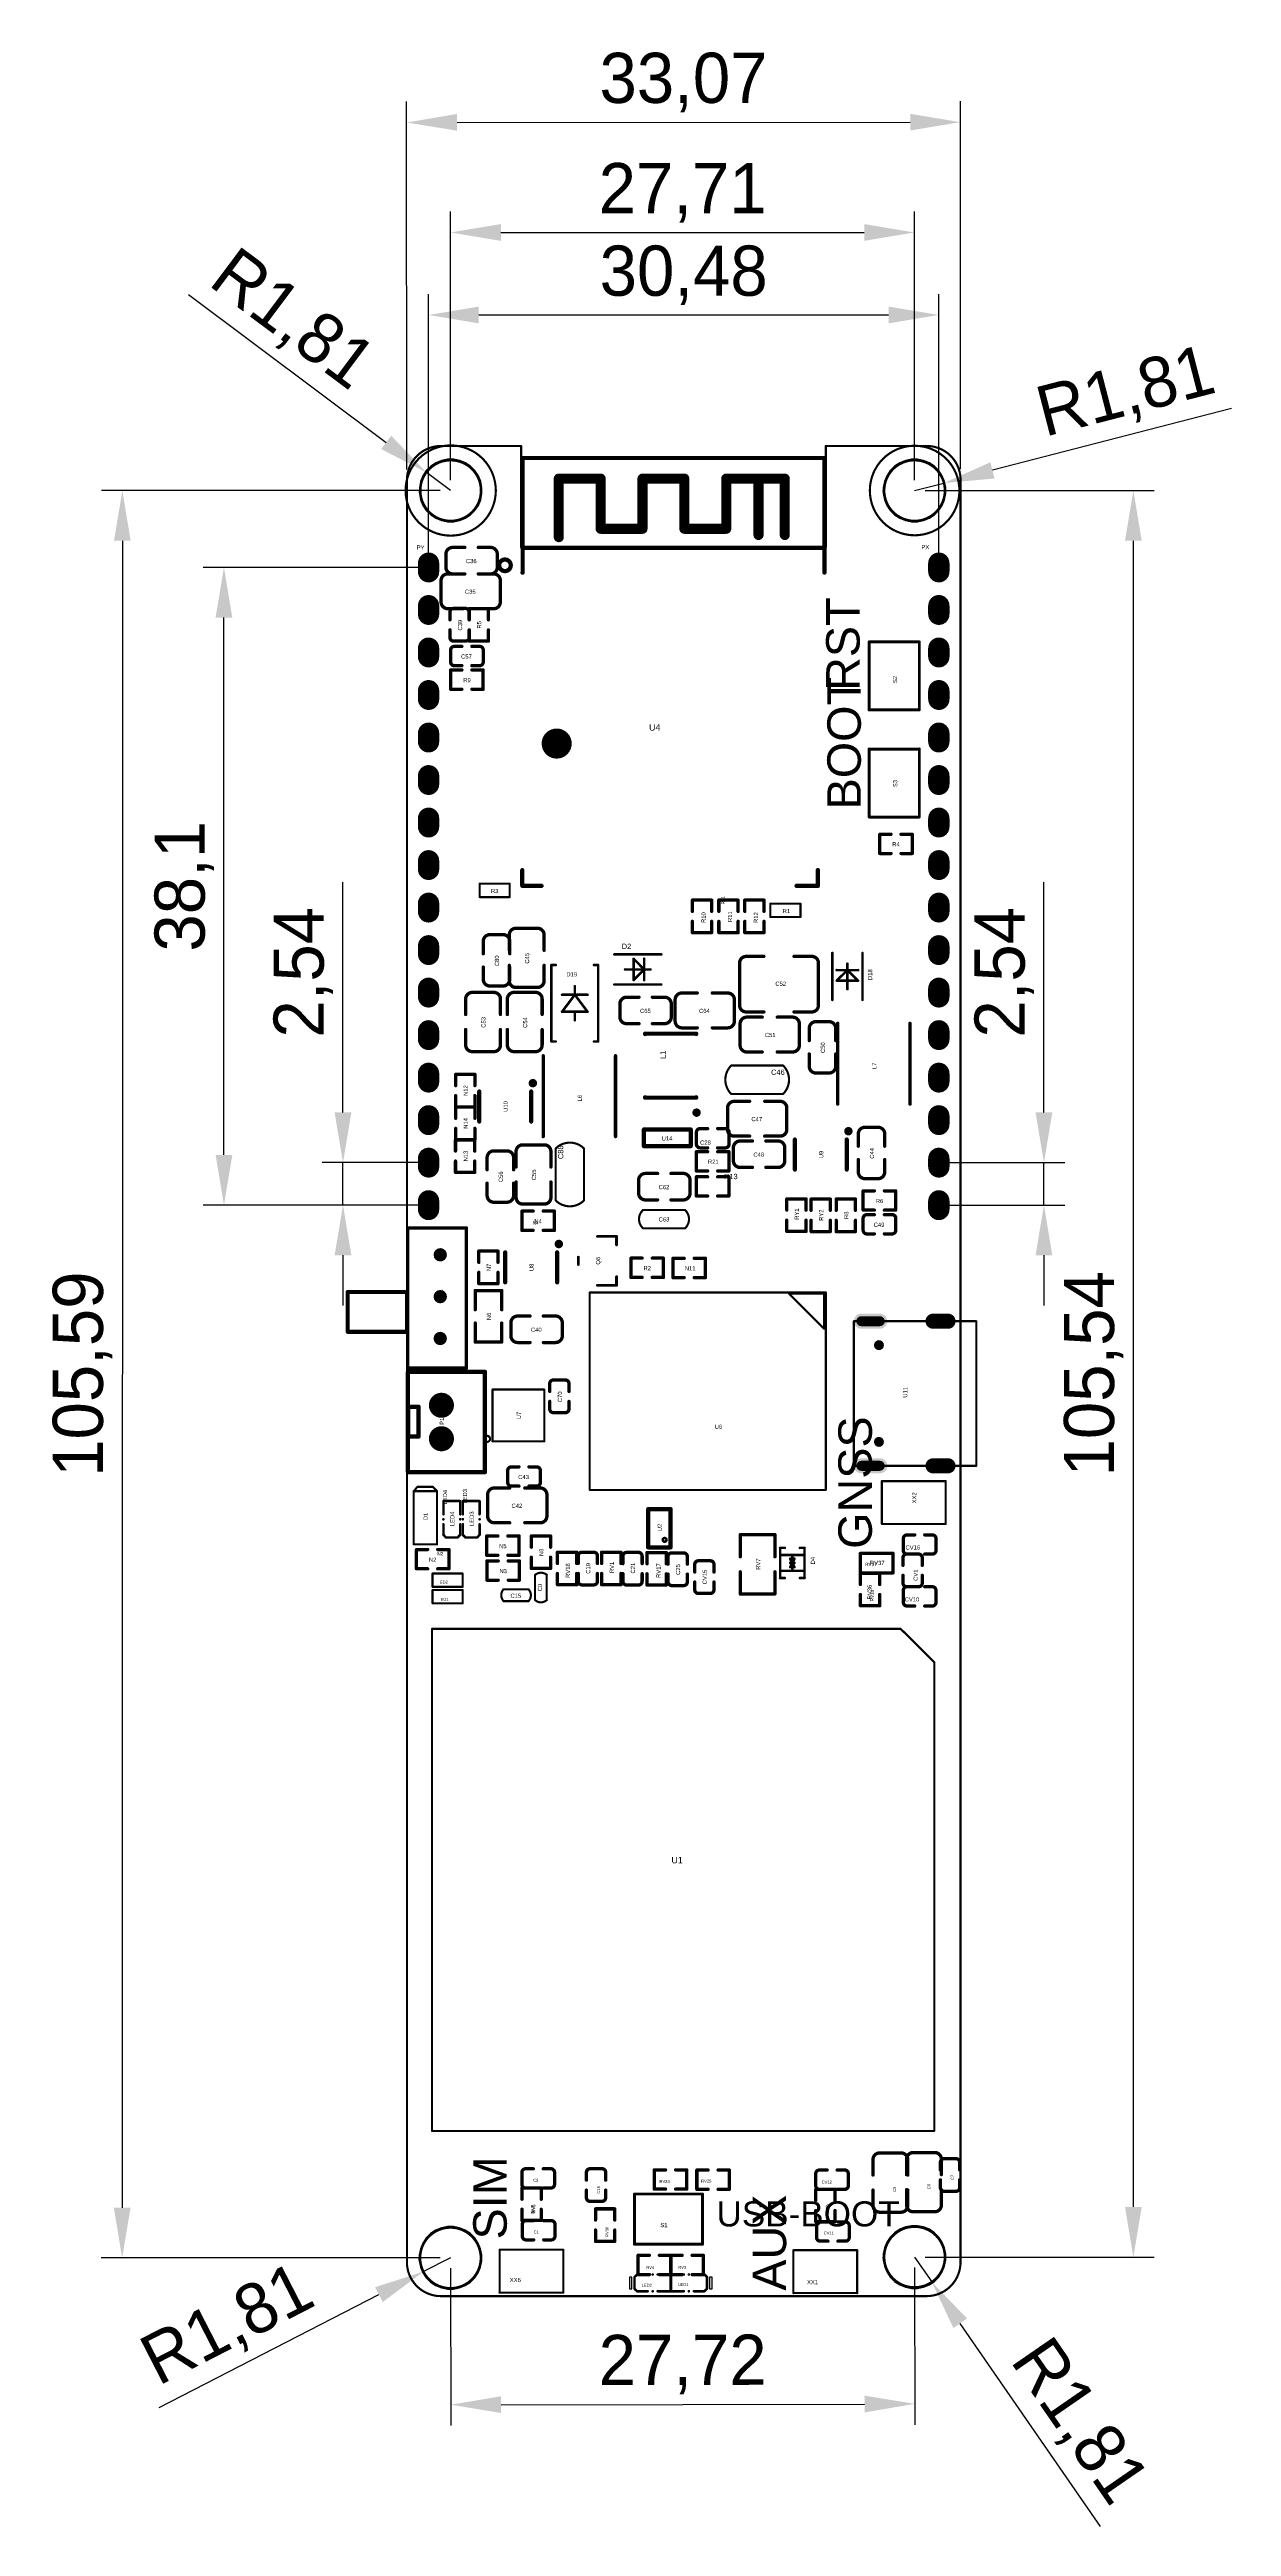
# Model space of a CAD drawing. Header units: millimetres. Extents: x -17 to 54, y -8 to 140.
import ezdxf

# ---------------------------------------------------------------- set-up
doc = ezdxf.new("R2010")
doc.units = ezdxf.units.MM
for name, color, linetype in [('KeepOutLayer', 6, 'Continuous'), ('MultiLayer', 9, 'Continuous'), ('PadHoleLayer', 156, 'Continuous'), ('TopOverlay', 2, 'Continuous')]:
    doc.layers.add(name, color=color, linetype=linetype)
doc.styles.add('Arial', font='arial.ttf', dxfattribs={"height": 0.2})
doc.dimstyles.new('ISO-25', dxfattribs={"dimtxt": 3, "dimasz": 3, "dimexe": 1.25, "dimexo": 0.625, "dimtad": 1, "dimtxsty": 'Standard', "dimcen": 2.5, "dimclrd": 3, "dimclre": 3, "dimclrt": 3, "dimadec": 0, "dimazin": 0, "dimtfac": 1, "dimtmove": 0, "dimatfit": 3, "dimfxl": 1, "dimarcsym": 0})

# ---------------------------------------------------------------- blocks, each defined once
blk = doc.blocks.new('ANT_JACK_5')
at = {"layer": 'TopOverlay', "const_width": 0.127}
for points in [[(1.8, 3.2), (-0.76, 3.2)], [(-0.76, -0.61), (-0.76, 3.2)], [(1.8, -0.61), (1.8, 3.2)], [(-0.76, -0.61), (1.8, -0.61)]]:
    blk.add_lwpolyline(points, dxfattribs=at)
at = {"layer": 'TopOverlay', "const_width": 0.0635}
for points in [[(-0.79, 3.2, 1), (-0.73, 3.2, 1)], [(-0.79, 3.2, 1), (-0.73, 3.2, 1)], [(1.77, 3.2, 1), (1.84, 3.2, 1)], [(1.77, 3.2, 1), (1.84, 3.2, 1)], [(-0.79, -0.61, 1), (-0.73, -0.61, 1)], [(-0.79, -0.61, 1), (-0.73, -0.61, 1)], [(1.77, -0.61, 1), (1.84, -0.61, 1)], [(1.77, -0.61, 1), (1.84, -0.61, 1)]]:
    blk.add_lwpolyline(points, format="xyb", close=True, dxfattribs=at)
blk = doc.blocks.new('ANT_JACK_6')
at = {"layer": 'TopOverlay', "const_width": 0.127}
for points in [[(-0.76, 3.2), (1.8, 3.2)], [(-0.76, 3.2), (-0.76, -0.61)], [(1.8, 3.2), (1.8, -0.61)], [(1.8, -0.61), (-0.76, -0.61)]]:
    blk.add_lwpolyline(points, dxfattribs=at)
at = {"layer": 'TopOverlay', "const_width": 0.0635}
for points in [[(-0.79, 3.2, 1), (-0.73, 3.2, 1)], [(-0.79, 3.2, 1), (-0.73, 3.2, 1)], [(1.77, 3.2, 1), (1.84, 3.2, 1)], [(1.77, 3.2, 1), (1.84, 3.2, 1)], [(-0.79, -0.61, 1), (-0.73, -0.61, 1)], [(-0.79, -0.61, 1), (-0.73, -0.61, 1)], [(1.77, -0.61, 1), (1.84, -0.61, 1)], [(1.77, -0.61, 1), (1.84, -0.61, 1)]]:
    blk.add_lwpolyline(points, format="xyb", close=True, dxfattribs=at)
blk = doc.blocks.new('ANT_JACK_7')
at = {"layer": 'TopOverlay', "const_width": 0.127}
for points in [[(1.8, 3.2), (-0.76, 3.2)], [(-0.76, -0.61), (-0.76, 3.2)], [(1.8, -0.61), (1.8, 3.2)], [(-0.76, -0.61), (1.8, -0.61)]]:
    blk.add_lwpolyline(points, dxfattribs=at)
at = {"layer": 'TopOverlay', "const_width": 0.0635}
for points in [[(-0.79, 3.2, 1), (-0.73, 3.2, 1)], [(-0.79, 3.2, 1), (-0.73, 3.2, 1)], [(1.77, 3.2, 1), (1.84, 3.2, 1)], [(1.77, 3.2, 1), (1.84, 3.2, 1)], [(-0.79, -0.61, 1), (-0.73, -0.61, 1)], [(-0.79, -0.61, 1), (-0.73, -0.61, 1)], [(1.77, -0.61, 1), (1.84, -0.61, 1)], [(1.77, -0.61, 1), (1.84, -0.61, 1)]]:
    blk.add_lwpolyline(points, format="xyb", close=True, dxfattribs=at)
blk = doc.blocks.new('SOT_23_6_L2_9_W1_6_P0_95_LS2_8_BR_9')
at = {"layer": 'TopOverlay', "const_width": 0.254}
for points in [[(-0.9, 1.55), (0.9, 1.55)], [(-0.9, -1.55), (0.9, -1.55)]]:
    blk.add_lwpolyline(points, dxfattribs=at)
at = {"layer": 'TopOverlay'}
for points, const_width in [([(-0.96, 1.55, 1), (-0.84, 1.55, 1)], 0.127), ([(0.84, 1.55, 1), (0.96, 1.55, 1)], 0.127), ([(-0.96, -1.55, 1), (-0.84, -1.55, 1)], 0.127), ([(0.84, -1.55, 1), (0.96, -1.55, 1)], 0.127), ([(1.52, -1.65, 1), (1.27, -1.65, 1)], 0.254), ([(1.21, -1.65, 1), (1.33, -1.65, 1)], 0.127), ([(1.46, -1.65, 1), (1.59, -1.65, 1)], 0.127)]:
    blk.add_lwpolyline(points, format="xyb", close=True, dxfattribs=dict(at, const_width=const_width))
blk = doc.blocks.new('SOT_23_6_L2_9_W1_6_P0_95_LS2_8_BR_10')
at = {"layer": 'TopOverlay', "const_width": 0.254}
for points in [[(-0.9, 1.55), (0.9, 1.55)], [(-0.9, -1.55), (0.9, -1.55)]]:
    blk.add_lwpolyline(points, dxfattribs=at)
at = {"layer": 'TopOverlay'}
for points, const_width in [([(-0.96, 1.55, 1), (-0.84, 1.55, 1)], 0.127), ([(0.84, 1.55, 1), (0.96, 1.55, 1)], 0.127), ([(-0.96, -1.55, 1), (-0.84, -1.55, 1)], 0.127), ([(0.84, -1.55, 1), (0.96, -1.55, 1)], 0.127), ([(1.52, -1.65, 1), (1.27, -1.65, 1)], 0.254), ([(1.21, -1.65, 1), (1.33, -1.65, 1)], 0.127), ([(1.46, -1.65, 1), (1.59, -1.65, 1)], 0.127)]:
    blk.add_lwpolyline(points, format="xyb", close=True, dxfattribs=dict(at, const_width=const_width))
blk = doc.blocks.new('DFN_8_11')
at = {"layer": 'TopOverlay'}
for points, const_width in [([(-1.21, 1.88, 1), (-1.58, 1.88, 1)], 0.127), ([(-1.61, 1.88, 1), (-1.55, 1.88, 1)], 0.0635), ([(-1.58, 1.55, 1), (-1.52, 1.55, 1)], 0.0635), ([(-1.58, 1.55, 1), (-1.52, 1.55, 1)], 0.0635), ([(-1.25, 1.88, 1), (-1.18, 1.88, 1)], 0.0635), ([(1.52, 1.55, 1), (1.58, 1.55, 1)], 0.0635), ([(1.52, 1.55, 1), (1.58, 1.55, 1)], 0.0635), ([(-1.58, -1.55, 1), (-1.52, -1.55, 1)], 0.0635), ([(-1.58, -1.55, 1), (-1.52, -1.55, 1)], 0.0635), ([(1.52, -1.55, 1), (1.58, -1.55, 1)], 0.0635), ([(1.52, -1.55, 1), (1.58, -1.55, 1)], 0.0635)]:
    blk.add_lwpolyline(points, format="xyb", close=True, dxfattribs=dict(at, const_width=const_width))
at = {"layer": 'TopOverlay', "const_width": 0.127}
for points in [[(-1.55, 1.55), (1.55, 1.55)], [(-1.55, 1.55), (-1.55, -1.55)], [(1.55, 1.55), (1.55, -1.55)], [(-1.55, -1.55), (1.55, -1.55)]]:
    blk.add_lwpolyline(points, dxfattribs=at)
blk = doc.blocks.new('MICRO_SIM_12')
at = {"layer": 'TopOverlay', "const_width": 0.127}
for points in [[(-5.9, 0), (-5.9, -14.1)], [(-5.9, 0), (5.9, 0)], [(5.9, 0), (5.9, -14.1)], [(5.84, -11.89), (3.73, -14)], [(5.84, -11.89), (5.84, -14)], [(-5.9, -14.1), (5.9, -14.1)], [(3.73, -14), (5.84, -14)]]:
    blk.add_lwpolyline(points, dxfattribs=at)
at = {"layer": 'TopOverlay', "const_width": 0.0635}
for points in [[(-5.93, 0, 1), (-5.87, 0, 1)], [(-5.93, 0, 1), (-5.87, 0, 1)], [(5.87, 0, 1), (5.93, 0, 1)], [(5.87, 0, 1), (5.93, 0, 1)], [(5.81, -11.89, 1), (5.87, -11.89, 1)], [(5.81, -11.89, 1), (5.87, -11.89, 1)], [(-5.93, -14.1, 1), (-5.87, -14.1, 1)], [(-5.93, -14.1, 1), (-5.87, -14.1, 1)], [(3.7, -14, 1), (3.77, -14, 1)], [(3.7, -14, 1), (3.77, -14, 1)], [(5.81, -14, 1), (5.87, -14, 1)], [(5.81, -14, 1), (5.87, -14, 1)], [(5.87, -14.1, 1), (5.93, -14.1, 1)], [(5.87, -14.1, 1), (5.93, -14.1, 1)]]:
    blk.add_lwpolyline(points, format="xyb", close=True, dxfattribs=at)
blk = doc.blocks.new('WIFIM_SMD_ESP32_S32MB_14')
at = {"layer": 'TopOverlay'}
for points, const_width in [([(-8.76, 15.95), (-8.76, 16.42)], 0.254), ([(-8.76, 16.42), (9.27, 16.42)], 0.254), ([(9.27, 15.95), (9.27, 16.42)], 0.254), ([(-8.76, 9.57), (-8.76, 15.95)], 0.254), ([(-6.6, 11.69), (-6.6, 15.19)], 0.6), ([(-6.6, 15.19), (-4.1, 15.19)], 0.6), ([(-4.1, 12.19), (-4.1, 15.19)], 0.6), ([(-1.6, 12.19), (-1.6, 15.19)], 0.6), ([(-1.6, 15.19), (0.9, 15.19)], 0.6), ([(0.9, 12.19), (0.9, 15.19)], 0.6), ([(3.4, 12.19), (3.4, 15.19)], 0.6), ([(3.4, 15.19), (6.9, 15.19)], 0.6), ([(5.33, 11.82), (5.33, 15.19)], 0.6), ([(6.9, 11.82), (6.9, 15.19)], 0.6), ([(9.27, 9.57), (9.27, 15.95)], 0.254), ([(-4.1, 12.19), (-1.6, 12.19)], 0.6), ([(0.9, 12.19), (3.4, 12.19)], 0.6), ([(-8.76, 11.05), (9.27, 11.05)], 0.254), ([(-8.78, -9.14), (-8.78, -8.2)], 0.254), ([(8.87, -9.14), (8.87, -8.2)], 0.254), ([(-8.78, -9.14), (-7.64, -9.14)], 0.254), ([(7.6, -9.14), (8.87, -9.14)], 0.254)]:
    blk.add_lwpolyline(points, dxfattribs=dict(at, const_width=const_width))
for points, const_width in [([(-8.83, 16.42, 1), (-8.7, 16.42, 1)], 0.127), ([(-8.83, 16.42, 1), (-8.7, 16.42, 1)], 0.127), ([(9.21, 16.42, 1), (9.34, 16.42, 1)], 0.127), ([(9.21, 16.42, 1), (9.34, 16.42, 1)], 0.127), ([(-8.83, 15.95, 1), (-8.7, 15.95, 1)], 0.127), ([(-8.83, 15.95, 1), (-8.7, 15.95, 1)], 0.127), ([(-6.75, 15.19, 1), (-6.45, 15.19, 1)], 0.3), ([(-6.75, 15.19, 1), (-6.45, 15.19, 1)], 0.3), ([(-4.25, 15.19, 1), (-3.95, 15.19, 1)], 0.3), ([(-4.25, 15.19, 1), (-3.95, 15.19, 1)], 0.3), ([(-1.75, 15.19, 1), (-1.45, 15.19, 1)], 0.3), ([(-1.75, 15.19, 1), (-1.45, 15.19, 1)], 0.3), ([(0.75, 15.19, 1), (1.05, 15.19, 1)], 0.3), ([(0.75, 15.19, 1), (1.05, 15.19, 1)], 0.3), ([(3.25, 15.19, 1), (3.55, 15.19, 1)], 0.3), ([(3.25, 15.19, 1), (3.55, 15.19, 1)], 0.3), ([(5.18, 15.19, 1), (5.48, 15.19, 1)], 0.3), ([(6.75, 15.19, 1), (7.05, 15.19, 1)], 0.3), ([(6.75, 15.19, 1), (7.05, 15.19, 1)], 0.3), ([(9.21, 15.95, 1), (9.33, 15.95, 1)], 0.127), ([(9.21, 15.95, 1), (9.33, 15.95, 1)], 0.127), ([(-6.75, 11.69, 1), (-6.45, 11.69, 1)], 0.3), ([(-4.25, 12.19, 1), (-3.95, 12.19, 1)], 0.3), ([(-4.25, 12.19, 1), (-3.95, 12.19, 1)], 0.3), ([(-1.75, 12.19, 1), (-1.45, 12.19, 1)], 0.3), ([(-1.75, 12.19, 1), (-1.45, 12.19, 1)], 0.3), ([(0.75, 12.19, 1), (1.05, 12.19, 1)], 0.3), ([(0.75, 12.19, 1), (1.05, 12.19, 1)], 0.3), ([(3.25, 12.19, 1), (3.55, 12.19, 1)], 0.3), ([(3.25, 12.19, 1), (3.55, 12.19, 1)], 0.3), ([(5.18, 11.82, 1), (5.48, 11.82, 1)], 0.3), ([(6.75, 11.82, 1), (7.05, 11.82, 1)], 0.3), ([(-9.47, 10.01, 1), (-10.16, 10.01, 1)], 0.254), ([(-8.83, 11.05, 1), (-8.7, 11.05, 1)], 0.127), ([(9.21, 11.05, 1), (9.33, 11.05, 1)], 0.127), ([(-10.22, 10.01, 1), (-10.09, 10.01, 1)], 0.127), ([(-9.54, 10.01, 1), (-9.41, 10.01, 1)], 0.127), ([(-8.83, 9.57, 1), (-8.7, 9.57, 1)], 0.127), ([(9.21, 9.57, 1), (9.33, 9.57, 1)], 0.127), ([(-8.84, -8.2, 1), (-8.72, -8.2, 1)], 0.127), ([(8.81, -8.2, 1), (8.94, -8.2, 1)], 0.127), ([(-8.84, -9.14, 1), (-8.72, -9.14, 1)], 0.127), ([(-8.84, -9.14, 1), (-8.72, -9.14, 1)], 0.127), ([(-7.7, -9.14, 1), (-7.57, -9.14, 1)], 0.127), ([(7.54, -9.14, 1), (7.67, -9.14, 1)], 0.127), ([(8.81, -9.14, 1), (8.94, -9.14, 1)], 0.127), ([(8.81, -9.14, 1), (8.94, -9.14, 1)], 0.127)]:
    blk.add_lwpolyline(points, format="xyb", close=True, dxfattribs=dict(at, const_width=const_width))
blk = doc.blocks.new('SOT_363_15')
at = {"layer": 'TopOverlay'}
for points, const_width in [([(0, 0.64), (0, 1.98)], 0.254), ([(2.29, 1.98), (0, 1.98)], 0.254), ([(0.02, 0.77), (0.02, 1.9)], 0.15), ([(2.29, 0.64), (2.29, 1.98)], 0.254), ([(2.29, 0.64), (0, 0.64)], 0.254)]:
    blk.add_lwpolyline(points, dxfattribs=dict(at, const_width=const_width))
for points, const_width in [([(-0.06, 1.98, 1), (0.06, 1.98, 1)], 0.127), ([(-0.06, 1.98, 1), (0.06, 1.98, 1)], 0.127), ([(-0.01, 1.9, 1), (0.06, 1.9, 1)], 0.075), ([(1.95, 1.62, 1), (1.73, 1.62, 1)], 0.15), ([(1.7, 1.62, 1), (1.77, 1.62, 1)], 0.075), ([(1.92, 1.62, 1), (1.99, 1.62, 1)], 0.075), ([(2.22, 1.98, 1), (2.35, 1.98, 1)], 0.127), ([(2.22, 1.98, 1), (2.35, 1.98, 1)], 0.127), ([(-0.06, 0.64, 1), (0.06, 0.64, 1)], 0.127), ([(-0.06, 0.64, 1), (0.06, 0.64, 1)], 0.127), ([(-0.01, 0.77, 1), (0.06, 0.77, 1)], 0.075), ([(2.22, 0.64, 1), (2.35, 0.64, 1)], 0.127), ([(2.22, 0.64, 1), (2.35, 0.64, 1)], 0.127)]:
    blk.add_lwpolyline(points, format="xyb", close=True, dxfattribs=dict(at, const_width=const_width))
blk = doc.blocks.new('LC_SOT_23_5_16')
at = {"layer": 'TopOverlay', "const_width": 0.254}
for points in [[(-0.5, 1.4), (-0.5, -1.4)], [(-0.5, 1.4), (0.5, 1.4)], [(0.5, 1.4), (0.5, -1.4)], [(-0.5, -1.4), (0.5, -1.4)]]:
    blk.add_lwpolyline(points, dxfattribs=at)
at = {"layer": 'TopOverlay'}
for points, const_width in [([(-0.56, 1.4, 1), (-0.44, 1.4, 1)], 0.127), ([(-0.56, 1.4, 1), (-0.44, 1.4, 1)], 0.127), ([(0.44, 1.4, 1), (0.56, 1.4, 1)], 0.127), ([(0.44, 1.4, 1), (0.56, 1.4, 1)], 0.127), ([(-0.56, -1.4, 1), (-0.44, -1.4, 1)], 0.127), ([(-0.56, -1.4, 1), (-0.44, -1.4, 1)], 0.127), ([(0.44, -1.4, 1), (0.56, -1.4, 1)], 0.127), ([(0.44, -1.4, 1), (0.56, -1.4, 1)], 0.127), ([(1.63, -1.75, 1), (1.38, -1.75, 1)], 0.25), ([(1.31, -1.75, 1), (1.44, -1.75, 1)], 0.125), ([(1.56, -1.75, 1), (1.69, -1.75, 1)], 0.125)]:
    blk.add_lwpolyline(points, format="xyb", close=True, dxfattribs=dict(at, const_width=const_width))
blk = doc.blocks.new('TYPE_C3_0_17')
at = {"layer": 'MultiLayer'}
h = blk.add_hatch(color=9, dxfattribs=at)
edge = h.paths.add_edge_path()
edge.add_arc((-4.32, -1.55), 0.45, 180, 360)
edge.add_line((-3.87, -1.55), (-3.87, -0.45))
edge.add_arc((-4.32, -0.45), 0.45, 0, 180)
edge.add_line((-4.77, -0.45), (-4.77, -1.55))
h = blk.add_hatch(color=9, dxfattribs=at)
edge = h.paths.add_edge_path()
edge.add_arc((4.32, -1.55), 0.45, 180, 360)
edge.add_line((4.77, -1.55), (4.77, -0.45))
edge.add_arc((4.32, -0.45), 0.45, 0, 180)
edge.add_line((3.87, -0.45), (3.87, -1.55))
h = blk.add_hatch(color=9, dxfattribs=at)
edge = h.paths.add_edge_path()
edge.add_arc((-2.89, -1.5), 0.3, 0, 360)
h = blk.add_hatch(color=9, dxfattribs=at)
edge = h.paths.add_edge_path()
edge.add_arc((2.89, -1.5), 0.3, 0, 360)
h = blk.add_hatch(color=9, dxfattribs=at)
edge = h.paths.add_edge_path()
edge.add_arc((-4.32, -5.63), 0.45, 180, 360)
edge.add_line((-3.87, -5.63), (-3.87, -4.73))
edge.add_arc((-4.32, -4.73), 0.45, 0, 180)
edge.add_line((-4.77, -4.73), (-4.77, -5.63))
h = blk.add_hatch(color=9, dxfattribs=at)
edge = h.paths.add_edge_path()
edge.add_arc((4.32, -5.63), 0.45, 180, 360)
edge.add_line((4.77, -5.63), (4.77, -4.73))
edge.add_arc((4.32, -4.73), 0.45, 0, 180)
edge.add_line((3.87, -4.73), (3.87, -5.63))
at = {"layer": 'PadHoleLayer'}
h = blk.add_hatch(color=156, dxfattribs=at)
edge = h.paths.add_edge_path()
edge.add_arc((-4.32, -1.55), 0.3, 180, 360)
edge.add_line((-4.02, -1.55), (-4.02, -0.45))
edge.add_arc((-4.32, -0.45), 0.3, 0, 180)
edge.add_line((-4.62, -0.45), (-4.62, -1.55))
h = blk.add_hatch(color=156, dxfattribs=at)
edge = h.paths.add_edge_path()
edge.add_arc((-2.89, -1.5), 0.3, 0, 360)
h = blk.add_hatch(color=156, dxfattribs=at)
edge = h.paths.add_edge_path()
edge.add_arc((2.89, -1.5), 0.3, 0, 360)
h = blk.add_hatch(color=156, dxfattribs=at)
edge = h.paths.add_edge_path()
edge.add_arc((4.32, -1.55), 0.3, 180, 360)
edge.add_line((4.62, -1.55), (4.62, -0.45))
edge.add_arc((4.32, -0.45), 0.3, 0, 180)
edge.add_line((4.02, -0.45), (4.02, -1.55))
h = blk.add_hatch(color=156, dxfattribs=at)
edge = h.paths.add_edge_path()
edge.add_arc((-4.32, -5.63), 0.3, 180, 360)
edge.add_line((-4.02, -5.63), (-4.02, -4.73))
edge.add_arc((-4.32, -4.73), 0.3, 0, 180)
edge.add_line((-4.62, -4.73), (-4.62, -5.63))
h = blk.add_hatch(color=156, dxfattribs=at)
edge = h.paths.add_edge_path()
edge.add_arc((4.32, -5.63), 0.3, 180, 360)
edge.add_line((4.62, -5.63), (4.62, -4.73))
edge.add_arc((4.32, -4.73), 0.3, 0, 180)
edge.add_line((4.02, -4.73), (4.02, -5.63))
at = {"layer": 'TopOverlay', "const_width": 0.127}
for points in [[(-4.32, 0), (4.32, 0)], [(-4.32, 0), (-4.32, -7.32)], [(4.32, 0), (4.32, -7.32)], [(-4.32, -7.32), (4.32, -7.32)]]:
    blk.add_lwpolyline(points, dxfattribs=at)
at = {"layer": 'TopOverlay', "const_width": 0.0635}
for points in [[(-4.35, 0, 1), (-4.29, 0, 1)], [(-4.35, 0, 1), (-4.29, 0, 1)], [(4.29, 0, 1), (4.35, 0, 1)], [(4.29, 0, 1), (4.35, 0, 1)], [(-4.35, -7.32, 1), (-4.29, -7.32, 1)], [(-4.35, -7.32, 1), (-4.29, -7.32, 1)], [(4.29, -7.32, 1), (4.35, -7.32, 1)], [(4.29, -7.32, 1), (4.35, -7.32, 1)]]:
    blk.add_lwpolyline(points, format="xyb", close=True, dxfattribs=at)
blk = doc.blocks.new('SOT_23_6_L2_9_W1_6_P0_95_LS2_8_BR_18')
at = {"layer": 'TopOverlay', "const_width": 0.254}
for points in [[(-0.9, 1.55), (0.9, 1.55)], [(-0.9, -1.55), (0.9, -1.55)]]:
    blk.add_lwpolyline(points, dxfattribs=at)
at = {"layer": 'TopOverlay'}
for points, const_width in [([(-0.96, 1.55, 1), (-0.84, 1.55, 1)], 0.127), ([(0.84, 1.55, 1), (0.96, 1.55, 1)], 0.127), ([(-0.96, -1.55, 1), (-0.84, -1.55, 1)], 0.127), ([(0.84, -1.55, 1), (0.96, -1.55, 1)], 0.127), ([(1.52, -1.65, 1), (1.27, -1.65, 1)], 0.254), ([(1.21, -1.65, 1), (1.33, -1.65, 1)], 0.127), ([(1.46, -1.65, 1), (1.59, -1.65, 1)], 0.127)]:
    blk.add_lwpolyline(points, format="xyb", close=True, dxfattribs=dict(at, const_width=const_width))
blk = doc.blocks.new('A7608X_172P_MODULE_19')
at = {"layer": 'TopOverlay', "const_width": 0.127}
for points in [[(-15, 12.93), (-13, 14.94)], [(15, 14.94), (-13, 14.94)], [(15, -15.06), (15, 14.94)], [(-15, -15.06), (-15, 12.93)], [(15, -15.06), (-15, -15.06)]]:
    blk.add_lwpolyline(points, dxfattribs=at)
at = {"layer": 'TopOverlay', "const_width": 0.0635}
for points in [[(-13.03, 14.94, 1), (-12.96, 14.94, 1)], [(-13.03, 14.94, 1), (-12.96, 14.94, 1)], [(14.97, 14.94, 1), (15.03, 14.94, 1)], [(14.97, 14.94, 1), (15.03, 14.94, 1)], [(-15.03, 12.93, 1), (-14.97, 12.93, 1)], [(-15.03, 12.93, 1), (-14.97, 12.93, 1)], [(-15.03, -15.06, 1), (-14.97, -15.06, 1)], [(-15.03, -15.06, 1), (-14.97, -15.06, 1)], [(14.97, -15.06, 1), (15.03, -15.06, 1)], [(14.97, -15.06, 1), (15.03, -15.06, 1)]]:
    blk.add_lwpolyline(points, format="xyb", close=True, dxfattribs=at)
blk = doc.blocks.new('SK3_3_21')
at = {"layer": 'PadHoleLayer'}
h = blk.add_hatch(color=156, dxfattribs=at)
edge = h.paths.add_edge_path()
edge.add_arc((-2.5, 0), 0.4, 0, 360)
h = blk.add_hatch(color=156, dxfattribs=at)
edge = h.paths.add_edge_path()
edge.add_arc((0, 0), 0.4, 0, 360)
h = blk.add_hatch(color=156, dxfattribs=at)
edge = h.paths.add_edge_path()
edge.add_arc((2.5, 0), 0.4, 0, 360)
at = {"layer": 'TopOverlay'}
for points, const_width in [([(-2.1, 5.53), (-2.1, 1.98)], 0.254), ([(-2.1, 5.53), (0.28, 5.53)], 0.254), ([(0.28, 5.53), (0.28, 1.98)], 0.254), ([(-4.27, 1.94), (4.11, 1.94)], 0.2), ([(-4.27, 1.94), (-4.27, -1.56)], 0.2), ([(-2.1, 1.98), (0.28, 1.98)], 0.254), ([(4.11, 1.94), (4.11, -1.56)], 0.2), ([(-4.27, -1.56), (4.11, -1.56)], 0.2)]:
    blk.add_lwpolyline(points, dxfattribs=dict(at, const_width=const_width))
for points, const_width in [([(-2.16, 5.53, 1), (-2.04, 5.53, 1)], 0.127), ([(-2.16, 5.53, 1), (-2.04, 5.53, 1)], 0.127), ([(0.22, 5.53, 1), (0.34, 5.53, 1)], 0.127), ([(0.22, 5.53, 1), (0.34, 5.53, 1)], 0.127), ([(-4.32, 1.94, 1), (-4.22, 1.94, 1)], 0.1), ([(-4.32, 1.94, 1), (-4.22, 1.94, 1)], 0.1), ([(-2.16, 1.98, 1), (-2.04, 1.98, 1)], 0.127), ([(-2.16, 1.98, 1), (-2.04, 1.98, 1)], 0.127), ([(0.22, 1.98, 1), (0.34, 1.98, 1)], 0.127), ([(0.22, 1.98, 1), (0.34, 1.98, 1)], 0.127), ([(4.06, 1.94, 1), (4.16, 1.94, 1)], 0.1), ([(4.06, 1.94, 1), (4.16, 1.94, 1)], 0.1), ([(-4.32, -1.56, 1), (-4.22, -1.56, 1)], 0.1), ([(-4.32, -1.56, 1), (-4.22, -1.56, 1)], 0.1), ([(4.06, -1.56, 1), (4.16, -1.56, 1)], 0.1), ([(4.06, -1.56, 1), (4.16, -1.56, 1)], 0.1)]:
    blk.add_lwpolyline(points, format="xyb", close=True, dxfattribs=dict(at, const_width=const_width))
blk = doc.blocks.new('TS_018TS_018_22')
at = {"layer": 'TopOverlay', "const_width": 0.178}
for points in [[(0, 1.5), (4.06, 1.5)], [(0, 1.5), (0, -1.5)], [(4.06, 1.5), (4.06, -1.5)], [(0, -1.5), (4.06, -1.5)]]:
    blk.add_lwpolyline(points, dxfattribs=at)
at = {"layer": 'TopOverlay', "const_width": 0.0889}
for points in [[(-0.04, 1.5, 1), (0.04, 1.5, 1)], [(-0.04, 1.5, 1), (0.04, 1.5, 1)], [(4.02, 1.5, 1), (4.11, 1.5, 1)], [(4.02, 1.5, 1), (4.11, 1.5, 1)], [(-0.04, -1.5, 1), (0.04, -1.5, 1)], [(-0.04, -1.5, 1), (0.04, -1.5, 1)], [(4.02, -1.5, 1), (4.11, -1.5, 1)], [(4.02, -1.5, 1), (4.11, -1.5, 1)]]:
    blk.add_lwpolyline(points, format="xyb", close=True, dxfattribs=at)
blk = doc.blocks.new('TS_018TS_018_23')
at = {"layer": 'TopOverlay', "const_width": 0.178}
for points in [[(4.06, 1.5), (0, 1.5)], [(0, -1.5), (0, 1.5)], [(4.06, -1.5), (4.06, 1.5)], [(4.06, -1.5), (0, -1.5)]]:
    blk.add_lwpolyline(points, dxfattribs=at)
at = {"layer": 'TopOverlay', "const_width": 0.0889}
for points in [[(-0.04, 1.5, 1), (0.04, 1.5, 1)], [(-0.04, 1.5, 1), (0.04, 1.5, 1)], [(4.02, 1.5, 1), (4.11, 1.5, 1)], [(4.02, 1.5, 1), (4.11, 1.5, 1)], [(-0.04, -1.5, 1), (0.04, -1.5, 1)], [(-0.04, -1.5, 1), (0.04, -1.5, 1)], [(4.02, -1.5, 1), (4.11, -1.5, 1)], [(4.02, -1.5, 1), (4.11, -1.5, 1)]]:
    blk.add_lwpolyline(points, format="xyb", close=True, dxfattribs=at)
blk = doc.blocks.new('TS_018TS_018_24')
at = {"layer": 'TopOverlay', "const_width": 0.178}
for points in [[(0, 1.5), (4.06, 1.5)], [(0, -1.5), (0, 1.5)], [(4.06, -1.5), (4.06, 1.5)], [(0, -1.5), (4.06, -1.5)]]:
    blk.add_lwpolyline(points, dxfattribs=at)
at = {"layer": 'TopOverlay', "const_width": 0.0889}
for points in [[(-0.04, 1.5, 1), (0.04, 1.5, 1)], [(-0.04, 1.5, 1), (0.04, 1.5, 1)], [(4.02, 1.5, 1), (4.11, 1.5, 1)], [(4.02, 1.5, 1), (4.11, 1.5, 1)], [(-0.04, -1.5, 1), (0.04, -1.5, 1)], [(-0.04, -1.5, 1), (0.04, -1.5, 1)], [(4.02, -1.5, 1), (4.11, -1.5, 1)], [(4.02, -1.5, 1), (4.11, -1.5, 1)]]:
    blk.add_lwpolyline(points, format="xyb", close=True, dxfattribs=at)
blk = doc.blocks.new('LC_0402_R_25')
at = {"layer": 'TopOverlay', "const_width": 0.2}
for points in [[(-0.3, 0.57), (-0.97, 0.57)], [(-0.97, -0.58), (-0.97, 0.57)], [(0.97, 0.57), (0.3, 0.57)], [(0.97, -0.58), (0.97, 0.57)], [(-0.3, -0.58), (-0.97, -0.58)], [(0.97, -0.58), (0.3, -0.58)]]:
    blk.add_lwpolyline(points, dxfattribs=at)
at = {"layer": 'TopOverlay', "const_width": 0.1}
for points in [[(-1.02, 0.57, 1), (-0.92, 0.57, 1)], [(-1.02, 0.57, 1), (-0.92, 0.57, 1)], [(-0.35, 0.57, 1), (-0.25, 0.57, 1)], [(0.25, 0.57, 1), (0.35, 0.57, 1)], [(0.92, 0.57, 1), (1.02, 0.57, 1)], [(0.92, 0.57, 1), (1.02, 0.57, 1)], [(-1.02, -0.58, 1), (-0.92, -0.58, 1)], [(-1.02, -0.58, 1), (-0.92, -0.58, 1)], [(-0.35, -0.58, 1), (-0.25, -0.58, 1)], [(0.25, -0.58, 1), (0.35, -0.58, 1)], [(0.92, -0.58, 1), (1.02, -0.58, 1)], [(0.92, -0.58, 1), (1.02, -0.58, 1)]]:
    blk.add_lwpolyline(points, format="xyb", close=True, dxfattribs=at)
blk = doc.blocks.new('LC_0402_R_26')
at = {"layer": 'TopOverlay', "const_width": 0.2}
for points in [[(-0.97, 0.57), (-0.3, 0.57)], [(-0.97, 0.57), (-0.97, -0.58)], [(0.3, 0.57), (0.97, 0.57)], [(0.97, 0.57), (0.97, -0.58)], [(-0.97, -0.58), (-0.3, -0.58)], [(0.3, -0.58), (0.97, -0.58)]]:
    blk.add_lwpolyline(points, dxfattribs=at)
at = {"layer": 'TopOverlay', "const_width": 0.1}
for points in [[(-1.02, 0.57, 1), (-0.92, 0.57, 1)], [(-1.02, 0.57, 1), (-0.92, 0.57, 1)], [(-0.35, 0.57, 1), (-0.25, 0.57, 1)], [(0.25, 0.57, 1), (0.35, 0.57, 1)], [(0.92, 0.57, 1), (1.02, 0.57, 1)], [(0.92, 0.57, 1), (1.02, 0.57, 1)], [(-1.02, -0.58, 1), (-0.92, -0.58, 1)], [(-1.02, -0.58, 1), (-0.92, -0.58, 1)], [(-0.35, -0.58, 1), (-0.25, -0.58, 1)], [(0.25, -0.58, 1), (0.35, -0.58, 1)], [(0.92, -0.58, 1), (1.02, -0.58, 1)], [(0.92, -0.58, 1), (1.02, -0.58, 1)]]:
    blk.add_lwpolyline(points, format="xyb", close=True, dxfattribs=at)
blk = doc.blocks.new('LC_0805_R_29')
at = {"layer": 'TopOverlay', "const_width": 0.2}
for points in [[(-0.45, 1.03), (-1.77, 1.03)], [(-1.77, -1.04), (-1.77, 1.03)], [(0.45, 1.03), (1.77, 1.03)], [(1.77, -1.04), (1.77, 1.03)], [(-0.45, -1.04), (-1.77, -1.04)], [(1.77, -1.04), (0.45, -1.04)]]:
    blk.add_lwpolyline(points, dxfattribs=at)
at = {"layer": 'TopOverlay', "const_width": 0.1}
for points in [[(-1.82, 1.03, 1), (-1.72, 1.03, 1)], [(-1.82, 1.03, 1), (-1.72, 1.03, 1)], [(-0.5, 1.03, 1), (-0.4, 1.03, 1)], [(0.4, 1.03, 1), (0.5, 1.03, 1)], [(1.72, 1.03, 1), (1.82, 1.03, 1)], [(1.72, 1.03, 1), (1.82, 1.03, 1)], [(-1.82, -1.04, 1), (-1.72, -1.04, 1)], [(-1.82, -1.04, 1), (-1.72, -1.04, 1)], [(-0.5, -1.04, 1), (-0.4, -1.04, 1)], [(0.4, -1.04, 1), (0.5, -1.04, 1)], [(1.72, -1.04, 1), (1.82, -1.04, 1)], [(1.72, -1.04, 1), (1.82, -1.04, 1)]]:
    blk.add_lwpolyline(points, format="xyb", close=True, dxfattribs=at)
blk = doc.blocks.new('LC_0402_R_30')
at = {"layer": 'TopOverlay', "const_width": 0.2}
for points in [[(-0.97, 0.57), (-0.3, 0.57)], [(-0.97, 0.57), (-0.97, -0.58)], [(0.3, 0.57), (0.97, 0.57)], [(0.97, 0.57), (0.97, -0.58)], [(-0.97, -0.58), (-0.3, -0.58)], [(0.3, -0.58), (0.97, -0.58)]]:
    blk.add_lwpolyline(points, dxfattribs=at)
at = {"layer": 'TopOverlay', "const_width": 0.1}
for points in [[(-1.02, 0.57, 1), (-0.92, 0.57, 1)], [(-1.02, 0.57, 1), (-0.92, 0.57, 1)], [(-0.35, 0.57, 1), (-0.25, 0.57, 1)], [(0.25, 0.57, 1), (0.35, 0.57, 1)], [(0.92, 0.57, 1), (1.02, 0.57, 1)], [(0.92, 0.57, 1), (1.02, 0.57, 1)], [(-1.02, -0.58, 1), (-0.92, -0.58, 1)], [(-1.02, -0.58, 1), (-0.92, -0.58, 1)], [(-0.35, -0.58, 1), (-0.25, -0.58, 1)], [(0.25, -0.58, 1), (0.35, -0.58, 1)], [(0.92, -0.58, 1), (1.02, -0.58, 1)], [(0.92, -0.58, 1), (1.02, -0.58, 1)]]:
    blk.add_lwpolyline(points, format="xyb", close=True, dxfattribs=at)
at = {"layer": 'TopOverlay'}
blk.add_text('RV5', height=0.2, dxfattribs=at).set_placement((-0.56, -0.18))
blk = doc.blocks.new('LC_0402_R_31')
at = {"layer": 'TopOverlay', "const_width": 0.2}
for points in [[(-0.3, 0.57), (-0.97, 0.57)], [(-0.97, 0.57), (-0.97, -0.58)], [(0.97, 0.57), (0.3, 0.57)], [(0.97, 0.57), (0.97, -0.58)], [(-0.3, -0.58), (-0.97, -0.58)], [(0.97, -0.58), (0.3, -0.58)]]:
    blk.add_lwpolyline(points, dxfattribs=at)
at = {"layer": 'TopOverlay', "const_width": 0.1}
for points in [[(-1.02, 0.57, 1), (-0.92, 0.57, 1)], [(-1.02, 0.57, 1), (-0.92, 0.57, 1)], [(-0.35, 0.57, 1), (-0.25, 0.57, 1)], [(0.25, 0.57, 1), (0.35, 0.57, 1)], [(0.92, 0.57, 1), (1.02, 0.57, 1)], [(0.92, 0.57, 1), (1.02, 0.57, 1)], [(-1.02, -0.58, 1), (-0.92, -0.58, 1)], [(-1.02, -0.58, 1), (-0.92, -0.58, 1)], [(-0.35, -0.58, 1), (-0.25, -0.58, 1)], [(0.25, -0.58, 1), (0.35, -0.58, 1)], [(0.92, -0.58, 1), (1.02, -0.58, 1)], [(0.92, -0.58, 1), (1.02, -0.58, 1)]]:
    blk.add_lwpolyline(points, format="xyb", close=True, dxfattribs=at)
blk = doc.blocks.new('LC_0402_L_33')
at = {"layer": 'TopOverlay', "const_width": 0.2}
for points in [[(-0.98, 0.58), (0.97, 0.58)], [(-0.98, -0.58), (-0.98, 0.58)], [(0.97, -0.58), (0.97, 0.58)], [(-0.98, -0.58), (0.97, -0.58)]]:
    blk.add_lwpolyline(points, dxfattribs=at)
at = {"layer": 'TopOverlay', "const_width": 0.1}
for points in [[(-1.03, 0.58, 1), (-0.93, 0.58, 1)], [(-1.03, 0.58, 1), (-0.93, 0.58, 1)], [(0.92, 0.58, 1), (1.02, 0.58, 1)], [(0.92, 0.58, 1), (1.02, 0.58, 1)], [(-1.03, -0.58, 1), (-0.93, -0.58, 1)], [(-1.03, -0.58, 1), (-0.93, -0.58, 1)], [(0.92, -0.58, 1), (1.02, -0.58, 1)], [(0.92, -0.58, 1), (1.02, -0.58, 1)]]:
    blk.add_lwpolyline(points, format="xyb", close=True, dxfattribs=at)
at = {"layer": 'TopOverlay'}
blk.add_text('RV37', height=0.2, dxfattribs=at).set_placement((-0.69, -0.18))
blk = doc.blocks.new('LC_0402_R_34')
at = {"layer": 'TopOverlay', "const_width": 0.2}
for points in [[(-0.97, 0.57), (-0.3, 0.57)], [(-0.97, 0.57), (-0.97, -0.58)], [(0.3, 0.57), (0.97, 0.57)], [(0.97, 0.57), (0.97, -0.58)], [(-0.97, -0.58), (-0.3, -0.58)], [(0.3, -0.58), (0.97, -0.58)]]:
    blk.add_lwpolyline(points, dxfattribs=at)
at = {"layer": 'TopOverlay', "const_width": 0.1}
for points in [[(-1.02, 0.57, 1), (-0.92, 0.57, 1)], [(-1.02, 0.57, 1), (-0.92, 0.57, 1)], [(-0.35, 0.57, 1), (-0.25, 0.57, 1)], [(0.25, 0.57, 1), (0.35, 0.57, 1)], [(0.92, 0.57, 1), (1.02, 0.57, 1)], [(0.92, 0.57, 1), (1.02, 0.57, 1)], [(-1.02, -0.58, 1), (-0.92, -0.58, 1)], [(-1.02, -0.58, 1), (-0.92, -0.58, 1)], [(-0.35, -0.58, 1), (-0.25, -0.58, 1)], [(0.25, -0.58, 1), (0.35, -0.58, 1)], [(0.92, -0.58, 1), (1.02, -0.58, 1)], [(0.92, -0.58, 1), (1.02, -0.58, 1)]]:
    blk.add_lwpolyline(points, format="xyb", close=True, dxfattribs=at)
at = {"layer": 'TopOverlay'}
blk.add_text('RV36', height=0.2, dxfattribs=at).set_placement((-0.71, -0.23))
blk = doc.blocks.new('LC_0402_R_35')
at = {"layer": 'TopOverlay', "const_width": 0.2}
for points in [[(-0.97, 0.57), (-0.3, 0.57)], [(-0.97, 0.57), (-0.97, -0.58)], [(0.3, 0.57), (0.97, 0.57)], [(0.97, 0.57), (0.97, -0.58)], [(-0.97, -0.58), (-0.3, -0.58)], [(0.3, -0.58), (0.97, -0.58)]]:
    blk.add_lwpolyline(points, dxfattribs=at)
at = {"layer": 'TopOverlay', "const_width": 0.1}
for points in [[(-1.02, 0.57, 1), (-0.92, 0.57, 1)], [(-1.02, 0.57, 1), (-0.92, 0.57, 1)], [(-0.35, 0.57, 1), (-0.25, 0.57, 1)], [(0.25, 0.57, 1), (0.35, 0.57, 1)], [(0.92, 0.57, 1), (1.02, 0.57, 1)], [(0.92, 0.57, 1), (1.02, 0.57, 1)], [(-1.02, -0.58, 1), (-0.92, -0.58, 1)], [(-1.02, -0.58, 1), (-0.92, -0.58, 1)], [(-0.35, -0.58, 1), (-0.25, -0.58, 1)], [(0.25, -0.58, 1), (0.35, -0.58, 1)], [(0.92, -0.58, 1), (1.02, -0.58, 1)], [(0.92, -0.58, 1), (1.02, -0.58, 1)]]:
    blk.add_lwpolyline(points, format="xyb", close=True, dxfattribs=at)
blk = doc.blocks.new('LC_0402_R_36')
at = {"layer": 'TopOverlay', "const_width": 0.2}
for points in [[(-0.3, 0.57), (-0.97, 0.57)], [(-0.97, 0.57), (-0.97, -0.58)], [(0.97, 0.57), (0.3, 0.57)], [(0.97, 0.57), (0.97, -0.58)], [(-0.3, -0.58), (-0.97, -0.58)], [(0.97, -0.58), (0.3, -0.58)]]:
    blk.add_lwpolyline(points, dxfattribs=at)
at = {"layer": 'TopOverlay', "const_width": 0.1}
for points in [[(-1.02, 0.57, 1), (-0.92, 0.57, 1)], [(-1.02, 0.57, 1), (-0.92, 0.57, 1)], [(-0.35, 0.57, 1), (-0.25, 0.57, 1)], [(0.25, 0.57, 1), (0.35, 0.57, 1)], [(0.92, 0.57, 1), (1.02, 0.57, 1)], [(0.92, 0.57, 1), (1.02, 0.57, 1)], [(-1.02, -0.58, 1), (-0.92, -0.58, 1)], [(-1.02, -0.58, 1), (-0.92, -0.58, 1)], [(-0.35, -0.58, 1), (-0.25, -0.58, 1)], [(0.25, -0.58, 1), (0.35, -0.58, 1)], [(0.92, -0.58, 1), (1.02, -0.58, 1)], [(0.92, -0.58, 1), (1.02, -0.58, 1)]]:
    blk.add_lwpolyline(points, format="xyb", close=True, dxfattribs=at)
blk = doc.blocks.new('LC_0402_R_37')
at = {"layer": 'TopOverlay', "const_width": 0.2}
for points in [[(-0.97, 0.57), (-0.3, 0.57)], [(-0.97, -0.58), (-0.97, 0.57)], [(0.3, 0.57), (0.97, 0.57)], [(0.97, -0.58), (0.97, 0.57)], [(-0.97, -0.58), (-0.3, -0.58)], [(0.3, -0.58), (0.97, -0.58)]]:
    blk.add_lwpolyline(points, dxfattribs=at)
at = {"layer": 'TopOverlay', "const_width": 0.1}
for points in [[(-1.02, 0.57, 1), (-0.92, 0.57, 1)], [(-1.02, 0.57, 1), (-0.92, 0.57, 1)], [(-0.35, 0.57, 1), (-0.25, 0.57, 1)], [(0.25, 0.57, 1), (0.35, 0.57, 1)], [(0.92, 0.57, 1), (1.02, 0.57, 1)], [(0.92, 0.57, 1), (1.02, 0.57, 1)], [(-1.02, -0.58, 1), (-0.92, -0.58, 1)], [(-1.02, -0.58, 1), (-0.92, -0.58, 1)], [(-0.35, -0.58, 1), (-0.25, -0.58, 1)], [(0.25, -0.58, 1), (0.35, -0.58, 1)], [(0.92, -0.58, 1), (1.02, -0.58, 1)], [(0.92, -0.58, 1), (1.02, -0.58, 1)]]:
    blk.add_lwpolyline(points, format="xyb", close=True, dxfattribs=at)
blk = doc.blocks.new('LC_0402_R_38')
at = {"layer": 'TopOverlay', "const_width": 0.2}
for points in [[(-0.3, 0.57), (-0.97, 0.57)], [(-0.97, 0.57), (-0.97, -0.58)], [(0.97, 0.57), (0.3, 0.57)], [(0.97, 0.57), (0.97, -0.58)], [(-0.3, -0.58), (-0.97, -0.58)], [(0.97, -0.58), (0.3, -0.58)]]:
    blk.add_lwpolyline(points, dxfattribs=at)
at = {"layer": 'TopOverlay', "const_width": 0.1}
for points in [[(-1.02, 0.57, 1), (-0.92, 0.57, 1)], [(-1.02, 0.57, 1), (-0.92, 0.57, 1)], [(-0.35, 0.57, 1), (-0.25, 0.57, 1)], [(0.25, 0.57, 1), (0.35, 0.57, 1)], [(0.92, 0.57, 1), (1.02, 0.57, 1)], [(0.92, 0.57, 1), (1.02, 0.57, 1)], [(-1.02, -0.58, 1), (-0.92, -0.58, 1)], [(-1.02, -0.58, 1), (-0.92, -0.58, 1)], [(-0.35, -0.58, 1), (-0.25, -0.58, 1)], [(0.25, -0.58, 1), (0.35, -0.58, 1)], [(0.92, -0.58, 1), (1.02, -0.58, 1)], [(0.92, -0.58, 1), (1.02, -0.58, 1)]]:
    blk.add_lwpolyline(points, format="xyb", close=True, dxfattribs=at)
blk = doc.blocks.new('LC_0402_R_39')
at = {"layer": 'TopOverlay', "const_width": 0.2}
for points in [[(-0.3, 0.57), (-0.97, 0.57)], [(-0.97, -0.58), (-0.97, 0.57)], [(0.97, 0.57), (0.3, 0.57)], [(0.97, -0.58), (0.97, 0.57)], [(-0.3, -0.58), (-0.97, -0.58)], [(0.97, -0.58), (0.3, -0.58)]]:
    blk.add_lwpolyline(points, dxfattribs=at)
at = {"layer": 'TopOverlay', "const_width": 0.1}
for points in [[(-1.02, 0.57, 1), (-0.92, 0.57, 1)], [(-1.02, 0.57, 1), (-0.92, 0.57, 1)], [(-0.35, 0.57, 1), (-0.25, 0.57, 1)], [(0.25, 0.57, 1), (0.35, 0.57, 1)], [(0.92, 0.57, 1), (1.02, 0.57, 1)], [(0.92, 0.57, 1), (1.02, 0.57, 1)], [(-1.02, -0.58, 1), (-0.92, -0.58, 1)], [(-1.02, -0.58, 1), (-0.92, -0.58, 1)], [(-0.35, -0.58, 1), (-0.25, -0.58, 1)], [(0.25, -0.58, 1), (0.35, -0.58, 1)], [(0.92, -0.58, 1), (1.02, -0.58, 1)], [(0.92, -0.58, 1), (1.02, -0.58, 1)]]:
    blk.add_lwpolyline(points, format="xyb", close=True, dxfattribs=at)
blk = doc.blocks.new('LC_0402_R_40')
at = {"layer": 'TopOverlay', "const_width": 0.2}
for points in [[(-0.3, 0.57), (-0.97, 0.57)], [(-0.97, -0.58), (-0.97, 0.57)], [(0.97, 0.57), (0.3, 0.57)], [(0.97, -0.58), (0.97, 0.57)], [(-0.3, -0.58), (-0.97, -0.58)], [(0.97, -0.58), (0.3, -0.58)]]:
    blk.add_lwpolyline(points, dxfattribs=at)
at = {"layer": 'TopOverlay', "const_width": 0.1}
for points in [[(-1.02, 0.57, 1), (-0.92, 0.57, 1)], [(-1.02, 0.57, 1), (-0.92, 0.57, 1)], [(-0.35, 0.57, 1), (-0.25, 0.57, 1)], [(0.25, 0.57, 1), (0.35, 0.57, 1)], [(0.92, 0.57, 1), (1.02, 0.57, 1)], [(0.92, 0.57, 1), (1.02, 0.57, 1)], [(-1.02, -0.58, 1), (-0.92, -0.58, 1)], [(-1.02, -0.58, 1), (-0.92, -0.58, 1)], [(-0.35, -0.58, 1), (-0.25, -0.58, 1)], [(0.25, -0.58, 1), (0.35, -0.58, 1)], [(0.92, -0.58, 1), (1.02, -0.58, 1)], [(0.92, -0.58, 1), (1.02, -0.58, 1)]]:
    blk.add_lwpolyline(points, format="xyb", close=True, dxfattribs=at)
blk = doc.blocks.new('LC_0402_R_45')
at = {"layer": 'TopOverlay', "const_width": 0.2}
for points in [[(-0.3, 0.57), (-0.97, 0.57)], [(-0.97, -0.58), (-0.97, 0.57)], [(0.97, 0.57), (0.3, 0.57)], [(0.97, -0.58), (0.97, 0.57)], [(-0.3, -0.58), (-0.97, -0.58)], [(0.97, -0.58), (0.3, -0.58)]]:
    blk.add_lwpolyline(points, dxfattribs=at)
at = {"layer": 'TopOverlay', "const_width": 0.1}
for points in [[(-1.02, 0.57, 1), (-0.92, 0.57, 1)], [(-1.02, 0.57, 1), (-0.92, 0.57, 1)], [(-0.35, 0.57, 1), (-0.25, 0.57, 1)], [(0.25, 0.57, 1), (0.35, 0.57, 1)], [(0.92, 0.57, 1), (1.02, 0.57, 1)], [(0.92, 0.57, 1), (1.02, 0.57, 1)], [(-1.02, -0.58, 1), (-0.92, -0.58, 1)], [(-1.02, -0.58, 1), (-0.92, -0.58, 1)], [(-0.35, -0.58, 1), (-0.25, -0.58, 1)], [(0.25, -0.58, 1), (0.35, -0.58, 1)], [(0.92, -0.58, 1), (1.02, -0.58, 1)], [(0.92, -0.58, 1), (1.02, -0.58, 1)]]:
    blk.add_lwpolyline(points, format="xyb", close=True, dxfattribs=at)
blk = doc.blocks.new('LC_0402_R_46')
at = {"layer": 'TopOverlay', "const_width": 0.2}
for points in [[(-0.97, 0.57), (-0.3, 0.57)], [(-0.97, 0.57), (-0.97, -0.58)], [(0.3, 0.57), (0.97, 0.57)], [(0.97, 0.57), (0.97, -0.58)], [(-0.97, -0.58), (-0.3, -0.58)], [(0.3, -0.58), (0.97, -0.58)]]:
    blk.add_lwpolyline(points, dxfattribs=at)
at = {"layer": 'TopOverlay', "const_width": 0.1}
for points in [[(-1.02, 0.57, 1), (-0.92, 0.57, 1)], [(-1.02, 0.57, 1), (-0.92, 0.57, 1)], [(-0.35, 0.57, 1), (-0.25, 0.57, 1)], [(0.25, 0.57, 1), (0.35, 0.57, 1)], [(0.92, 0.57, 1), (1.02, 0.57, 1)], [(0.92, 0.57, 1), (1.02, 0.57, 1)], [(-1.02, -0.58, 1), (-0.92, -0.58, 1)], [(-1.02, -0.58, 1), (-0.92, -0.58, 1)], [(-0.35, -0.58, 1), (-0.25, -0.58, 1)], [(0.25, -0.58, 1), (0.35, -0.58, 1)], [(0.92, -0.58, 1), (1.02, -0.58, 1)], [(0.92, -0.58, 1), (1.02, -0.58, 1)]]:
    blk.add_lwpolyline(points, format="xyb", close=True, dxfattribs=at)
at = {"layer": 'TopOverlay'}
blk.add_text('RV0', height=0.2, dxfattribs=at).set_placement((-0.53, -0.23))
blk = doc.blocks.new('LC_0402_R_52')
at = {"layer": 'TopOverlay', "const_width": 0.2}
for points in [[(-0.3, 0.57), (-0.97, 0.57)], [(-0.97, 0.57), (-0.97, -0.58)], [(0.97, 0.57), (0.3, 0.57)], [(0.97, 0.57), (0.97, -0.58)], [(-0.3, -0.58), (-0.97, -0.58)], [(0.97, -0.58), (0.3, -0.58)]]:
    blk.add_lwpolyline(points, dxfattribs=at)
at = {"layer": 'TopOverlay', "const_width": 0.1}
for points in [[(-1.02, 0.57, 1), (-0.92, 0.57, 1)], [(-1.02, 0.57, 1), (-0.92, 0.57, 1)], [(-0.35, 0.57, 1), (-0.25, 0.57, 1)], [(0.25, 0.57, 1), (0.35, 0.57, 1)], [(0.92, 0.57, 1), (1.02, 0.57, 1)], [(0.92, 0.57, 1), (1.02, 0.57, 1)], [(-1.02, -0.58, 1), (-0.92, -0.58, 1)], [(-1.02, -0.58, 1), (-0.92, -0.58, 1)], [(-0.35, -0.58, 1), (-0.25, -0.58, 1)], [(0.25, -0.58, 1), (0.35, -0.58, 1)], [(0.92, -0.58, 1), (1.02, -0.58, 1)], [(0.92, -0.58, 1), (1.02, -0.58, 1)]]:
    blk.add_lwpolyline(points, format="xyb", close=True, dxfattribs=at)
blk = doc.blocks.new('LC_0402_R_53')
at = {"layer": 'TopOverlay', "const_width": 0.2}
for points in [[(-0.3, 0.57), (-0.97, 0.57)], [(-0.97, -0.58), (-0.97, 0.57)], [(0.97, 0.57), (0.3, 0.57)], [(0.97, -0.58), (0.97, 0.57)], [(-0.3, -0.58), (-0.97, -0.58)], [(0.97, -0.58), (0.3, -0.58)]]:
    blk.add_lwpolyline(points, dxfattribs=at)
at = {"layer": 'TopOverlay', "const_width": 0.1}
for points in [[(-1.02, 0.57, 1), (-0.92, 0.57, 1)], [(-1.02, 0.57, 1), (-0.92, 0.57, 1)], [(-0.35, 0.57, 1), (-0.25, 0.57, 1)], [(0.25, 0.57, 1), (0.35, 0.57, 1)], [(0.92, 0.57, 1), (1.02, 0.57, 1)], [(0.92, 0.57, 1), (1.02, 0.57, 1)], [(-1.02, -0.58, 1), (-0.92, -0.58, 1)], [(-1.02, -0.58, 1), (-0.92, -0.58, 1)], [(-0.35, -0.58, 1), (-0.25, -0.58, 1)], [(0.25, -0.58, 1), (0.35, -0.58, 1)], [(0.92, -0.58, 1), (1.02, -0.58, 1)], [(0.92, -0.58, 1), (1.02, -0.58, 1)]]:
    blk.add_lwpolyline(points, format="xyb", close=True, dxfattribs=at)
blk = doc.blocks.new('LC_0402_R_55')
at = {"layer": 'TopOverlay', "const_width": 0.2}
for points in [[(-0.3, 0.57), (-0.97, 0.57)], [(-0.97, 0.57), (-0.97, -0.58)], [(0.97, 0.57), (0.3, 0.57)], [(0.97, 0.57), (0.97, -0.58)], [(-0.3, -0.58), (-0.97, -0.58)], [(0.97, -0.58), (0.3, -0.58)]]:
    blk.add_lwpolyline(points, dxfattribs=at)
at = {"layer": 'TopOverlay', "const_width": 0.1}
for points in [[(-1.02, 0.57, 1), (-0.92, 0.57, 1)], [(-1.02, 0.57, 1), (-0.92, 0.57, 1)], [(-0.35, 0.57, 1), (-0.25, 0.57, 1)], [(0.25, 0.57, 1), (0.35, 0.57, 1)], [(0.92, 0.57, 1), (1.02, 0.57, 1)], [(0.92, 0.57, 1), (1.02, 0.57, 1)], [(-1.02, -0.58, 1), (-0.92, -0.58, 1)], [(-1.02, -0.58, 1), (-0.92, -0.58, 1)], [(-0.35, -0.58, 1), (-0.25, -0.58, 1)], [(0.25, -0.58, 1), (0.35, -0.58, 1)], [(0.92, -0.58, 1), (1.02, -0.58, 1)], [(0.92, -0.58, 1), (1.02, -0.58, 1)]]:
    blk.add_lwpolyline(points, format="xyb", close=True, dxfattribs=at)
blk = doc.blocks.new('LC_0402_R_56')
at = {"layer": 'TopOverlay', "const_width": 0.2}
for points in [[(-0.97, 0.57), (-0.3, 0.57)], [(-0.97, 0.57), (-0.97, -0.58)], [(0.3, 0.57), (0.97, 0.57)], [(0.97, 0.57), (0.97, -0.58)], [(-0.97, -0.58), (-0.3, -0.58)], [(0.3, -0.58), (0.97, -0.58)]]:
    blk.add_lwpolyline(points, dxfattribs=at)
at = {"layer": 'TopOverlay', "const_width": 0.1}
for points in [[(-1.02, 0.57, 1), (-0.92, 0.57, 1)], [(-1.02, 0.57, 1), (-0.92, 0.57, 1)], [(-0.35, 0.57, 1), (-0.25, 0.57, 1)], [(0.25, 0.57, 1), (0.35, 0.57, 1)], [(0.92, 0.57, 1), (1.02, 0.57, 1)], [(0.92, 0.57, 1), (1.02, 0.57, 1)], [(-1.02, -0.58, 1), (-0.92, -0.58, 1)], [(-1.02, -0.58, 1), (-0.92, -0.58, 1)], [(-0.35, -0.58, 1), (-0.25, -0.58, 1)], [(0.25, -0.58, 1), (0.35, -0.58, 1)], [(0.92, -0.58, 1), (1.02, -0.58, 1)], [(0.92, -0.58, 1), (1.02, -0.58, 1)]]:
    blk.add_lwpolyline(points, format="xyb", close=True, dxfattribs=at)
blk = doc.blocks.new('LC_0402_R_58')
at = {"layer": 'TopOverlay', "const_width": 0.2}
for points in [[(-0.97, 0.57), (-0.3, 0.57)], [(-0.97, -0.58), (-0.97, 0.57)], [(0.3, 0.57), (0.97, 0.57)], [(0.97, -0.58), (0.97, 0.57)], [(-0.97, -0.58), (-0.3, -0.58)], [(0.3, -0.58), (0.97, -0.58)]]:
    blk.add_lwpolyline(points, dxfattribs=at)
at = {"layer": 'TopOverlay', "const_width": 0.1}
for points in [[(-1.02, 0.57, 1), (-0.92, 0.57, 1)], [(-1.02, 0.57, 1), (-0.92, 0.57, 1)], [(-0.35, 0.57, 1), (-0.25, 0.57, 1)], [(0.25, 0.57, 1), (0.35, 0.57, 1)], [(0.92, 0.57, 1), (1.02, 0.57, 1)], [(0.92, 0.57, 1), (1.02, 0.57, 1)], [(-1.02, -0.58, 1), (-0.92, -0.58, 1)], [(-1.02, -0.58, 1), (-0.92, -0.58, 1)], [(-0.35, -0.58, 1), (-0.25, -0.58, 1)], [(0.25, -0.58, 1), (0.35, -0.58, 1)], [(0.92, -0.58, 1), (1.02, -0.58, 1)], [(0.92, -0.58, 1), (1.02, -0.58, 1)]]:
    blk.add_lwpolyline(points, format="xyb", close=True, dxfattribs=at)
blk = doc.blocks.new('R0402_59')
at = {"layer": 'TopOverlay', "const_width": 0.127}
for points in [[(-0.9, -0.39), (-0.9, 0.41)], [(-0.9, 0.41), (0.9, 0.41)], [(0.9, -0.39), (0.9, 0.41)], [(-0.9, -0.39), (0.9, -0.39)]]:
    blk.add_lwpolyline(points, dxfattribs=at)
at = {"layer": 'TopOverlay', "const_width": 0.0635}
for points in [[(-0.93, 0.41, 1), (-0.87, 0.41, 1)], [(-0.93, 0.41, 1), (-0.87, 0.41, 1)], [(0.87, 0.41, 1), (0.93, 0.41, 1)], [(0.87, 0.41, 1), (0.93, 0.41, 1)], [(-0.93, -0.39, 1), (-0.87, -0.39, 1)], [(-0.93, -0.39, 1), (-0.87, -0.39, 1)], [(0.87, -0.39, 1), (0.93, -0.39, 1)], [(0.87, -0.39, 1), (0.93, -0.39, 1)]]:
    blk.add_lwpolyline(points, format="xyb", close=True, dxfattribs=at)
blk = doc.blocks.new('LC_0402_R_61')
at = {"layer": 'TopOverlay', "const_width": 0.2}
for points in [[(-0.97, 0.57), (-0.3, 0.57)], [(-0.97, -0.58), (-0.97, 0.57)], [(0.3, 0.57), (0.97, 0.57)], [(0.97, -0.58), (0.97, 0.57)], [(-0.97, -0.58), (-0.3, -0.58)], [(0.3, -0.58), (0.97, -0.58)]]:
    blk.add_lwpolyline(points, dxfattribs=at)
at = {"layer": 'TopOverlay', "const_width": 0.1}
for points in [[(-1.02, 0.57, 1), (-0.92, 0.57, 1)], [(-1.02, 0.57, 1), (-0.92, 0.57, 1)], [(-0.35, 0.57, 1), (-0.25, 0.57, 1)], [(0.25, 0.57, 1), (0.35, 0.57, 1)], [(0.92, 0.57, 1), (1.02, 0.57, 1)], [(0.92, 0.57, 1), (1.02, 0.57, 1)], [(-1.02, -0.58, 1), (-0.92, -0.58, 1)], [(-1.02, -0.58, 1), (-0.92, -0.58, 1)], [(-0.35, -0.58, 1), (-0.25, -0.58, 1)], [(0.25, -0.58, 1), (0.35, -0.58, 1)], [(0.92, -0.58, 1), (1.02, -0.58, 1)], [(0.92, -0.58, 1), (1.02, -0.58, 1)]]:
    blk.add_lwpolyline(points, format="xyb", close=True, dxfattribs=at)
blk = doc.blocks.new('LC_0402_R_62')
at = {"layer": 'TopOverlay', "const_width": 0.2}
for points in [[(-0.97, 0.57), (-0.3, 0.57)], [(-0.97, -0.58), (-0.97, 0.57)], [(0.3, 0.57), (0.97, 0.57)], [(0.97, -0.58), (0.97, 0.57)], [(-0.97, -0.58), (-0.3, -0.58)], [(0.3, -0.58), (0.97, -0.58)]]:
    blk.add_lwpolyline(points, dxfattribs=at)
at = {"layer": 'TopOverlay', "const_width": 0.1}
for points in [[(-1.02, 0.57, 1), (-0.92, 0.57, 1)], [(-1.02, 0.57, 1), (-0.92, 0.57, 1)], [(-0.35, 0.57, 1), (-0.25, 0.57, 1)], [(0.25, 0.57, 1), (0.35, 0.57, 1)], [(0.92, 0.57, 1), (1.02, 0.57, 1)], [(0.92, 0.57, 1), (1.02, 0.57, 1)], [(-1.02, -0.58, 1), (-0.92, -0.58, 1)], [(-1.02, -0.58, 1), (-0.92, -0.58, 1)], [(-0.35, -0.58, 1), (-0.25, -0.58, 1)], [(0.25, -0.58, 1), (0.35, -0.58, 1)], [(0.92, -0.58, 1), (1.02, -0.58, 1)], [(0.92, -0.58, 1), (1.02, -0.58, 1)]]:
    blk.add_lwpolyline(points, format="xyb", close=True, dxfattribs=at)
blk = doc.blocks.new('LC_0402_R_63')
at = {"layer": 'TopOverlay', "const_width": 0.2}
for points in [[(-0.3, 0.57), (-0.97, 0.57)], [(-0.97, 0.57), (-0.97, -0.58)], [(0.97, 0.57), (0.3, 0.57)], [(0.97, 0.57), (0.97, -0.58)], [(-0.3, -0.58), (-0.97, -0.58)], [(0.97, -0.58), (0.3, -0.58)]]:
    blk.add_lwpolyline(points, dxfattribs=at)
at = {"layer": 'TopOverlay', "const_width": 0.1}
for points in [[(-1.02, 0.57, 1), (-0.92, 0.57, 1)], [(-1.02, 0.57, 1), (-0.92, 0.57, 1)], [(-0.35, 0.57, 1), (-0.25, 0.57, 1)], [(0.25, 0.57, 1), (0.35, 0.57, 1)], [(0.92, 0.57, 1), (1.02, 0.57, 1)], [(0.92, 0.57, 1), (1.02, 0.57, 1)], [(-1.02, -0.58, 1), (-0.92, -0.58, 1)], [(-1.02, -0.58, 1), (-0.92, -0.58, 1)], [(-0.35, -0.58, 1), (-0.25, -0.58, 1)], [(0.25, -0.58, 1), (0.35, -0.58, 1)], [(0.92, -0.58, 1), (1.02, -0.58, 1)], [(0.92, -0.58, 1), (1.02, -0.58, 1)]]:
    blk.add_lwpolyline(points, format="xyb", close=True, dxfattribs=at)
blk = doc.blocks.new('LC_0402_R_64')
at = {"layer": 'TopOverlay', "const_width": 0.2}
for points in [[(-0.3, 0.57), (-0.97, 0.57)], [(-0.97, -0.58), (-0.97, 0.57)], [(0.97, 0.57), (0.3, 0.57)], [(0.97, -0.58), (0.97, 0.57)], [(-0.3, -0.58), (-0.97, -0.58)], [(0.97, -0.58), (0.3, -0.58)]]:
    blk.add_lwpolyline(points, dxfattribs=at)
at = {"layer": 'TopOverlay', "const_width": 0.1}
for points in [[(-1.02, 0.57, 1), (-0.92, 0.57, 1)], [(-1.02, 0.57, 1), (-0.92, 0.57, 1)], [(-0.35, 0.57, 1), (-0.25, 0.57, 1)], [(0.25, 0.57, 1), (0.35, 0.57, 1)], [(0.92, 0.57, 1), (1.02, 0.57, 1)], [(0.92, 0.57, 1), (1.02, 0.57, 1)], [(-1.02, -0.58, 1), (-0.92, -0.58, 1)], [(-1.02, -0.58, 1), (-0.92, -0.58, 1)], [(-0.35, -0.58, 1), (-0.25, -0.58, 1)], [(0.25, -0.58, 1), (0.35, -0.58, 1)], [(0.92, -0.58, 1), (1.02, -0.58, 1)], [(0.92, -0.58, 1), (1.02, -0.58, 1)]]:
    blk.add_lwpolyline(points, format="xyb", close=True, dxfattribs=at)
blk = doc.blocks.new('LC_0402_R_65')
at = {"layer": 'TopOverlay', "const_width": 0.2}
for points in [[(-0.3, 0.57), (-0.97, 0.57)], [(-0.97, -0.58), (-0.97, 0.57)], [(0.97, 0.57), (0.3, 0.57)], [(0.97, -0.58), (0.97, 0.57)], [(-0.3, -0.58), (-0.97, -0.58)], [(0.97, -0.58), (0.3, -0.58)]]:
    blk.add_lwpolyline(points, dxfattribs=at)
at = {"layer": 'TopOverlay', "const_width": 0.1}
for points in [[(-1.02, 0.57, 1), (-0.92, 0.57, 1)], [(-1.02, 0.57, 1), (-0.92, 0.57, 1)], [(-0.35, 0.57, 1), (-0.25, 0.57, 1)], [(0.25, 0.57, 1), (0.35, 0.57, 1)], [(0.92, 0.57, 1), (1.02, 0.57, 1)], [(0.92, 0.57, 1), (1.02, 0.57, 1)], [(-1.02, -0.58, 1), (-0.92, -0.58, 1)], [(-1.02, -0.58, 1), (-0.92, -0.58, 1)], [(-0.35, -0.58, 1), (-0.25, -0.58, 1)], [(0.25, -0.58, 1), (0.35, -0.58, 1)], [(0.92, -0.58, 1), (1.02, -0.58, 1)], [(0.92, -0.58, 1), (1.02, -0.58, 1)]]:
    blk.add_lwpolyline(points, format="xyb", close=True, dxfattribs=at)
at = {"layer": 'TopOverlay'}
blk.add_text('R11', height=0.2, rotation=-180, dxfattribs=at).set_placement((-0.71, -0.23))
blk = doc.blocks.new('LC_0402_R_66')
at = {"layer": 'TopOverlay', "const_width": 0.2}
for points in [[(-0.3, 0.57), (-0.97, 0.57)], [(-0.97, -0.58), (-0.97, 0.57)], [(0.97, 0.57), (0.3, 0.57)], [(0.97, -0.58), (0.97, 0.57)], [(-0.3, -0.58), (-0.97, -0.58)], [(0.97, -0.58), (0.3, -0.58)]]:
    blk.add_lwpolyline(points, dxfattribs=at)
at = {"layer": 'TopOverlay', "const_width": 0.1}
for points in [[(-1.02, 0.57, 1), (-0.92, 0.57, 1)], [(-1.02, 0.57, 1), (-0.92, 0.57, 1)], [(-0.35, 0.57, 1), (-0.25, 0.57, 1)], [(0.25, 0.57, 1), (0.35, 0.57, 1)], [(0.92, 0.57, 1), (1.02, 0.57, 1)], [(0.92, 0.57, 1), (1.02, 0.57, 1)], [(-1.02, -0.58, 1), (-0.92, -0.58, 1)], [(-1.02, -0.58, 1), (-0.92, -0.58, 1)], [(-0.35, -0.58, 1), (-0.25, -0.58, 1)], [(0.25, -0.58, 1), (0.35, -0.58, 1)], [(0.92, -0.58, 1), (1.02, -0.58, 1)], [(0.92, -0.58, 1), (1.02, -0.58, 1)]]:
    blk.add_lwpolyline(points, format="xyb", close=True, dxfattribs=at)
blk = doc.blocks.new('R0402_67')
at = {"layer": 'TopOverlay', "const_width": 0.127}
for points in [[(-0.9, -0.39), (-0.9, 0.41)], [(-0.9, 0.41), (0.9, 0.41)], [(0.9, -0.39), (0.9, 0.41)], [(-0.9, -0.39), (0.9, -0.39)]]:
    blk.add_lwpolyline(points, dxfattribs=at)
at = {"layer": 'TopOverlay', "const_width": 0.0635}
for points in [[(-0.93, 0.41, 1), (-0.87, 0.41, 1)], [(-0.93, 0.41, 1), (-0.87, 0.41, 1)], [(0.87, 0.41, 1), (0.93, 0.41, 1)], [(0.87, 0.41, 1), (0.93, 0.41, 1)], [(-0.93, -0.39, 1), (-0.87, -0.39, 1)], [(-0.93, -0.39, 1), (-0.87, -0.39, 1)], [(0.87, -0.39, 1), (0.93, -0.39, 1)], [(0.87, -0.39, 1), (0.93, -0.39, 1)]]:
    blk.add_lwpolyline(points, format="xyb", close=True, dxfattribs=at)
blk = doc.blocks.new('SOT_23___GDS_68')
at = {"layer": 'TopOverlay', "const_width": 0.17}
for points in [[(-0.95, 1.14), (-1.46, 1.14)], [(-1.46, 0), (-1.46, 1.14)], [(1.46, 1.14), (0.95, 1.14)], [(1.46, 0), (1.46, 1.14)], [(0.22, -1.14), (-0.21, -1.14)]]:
    blk.add_lwpolyline(points, dxfattribs=at)
at = {"layer": 'TopOverlay', "const_width": 0.085}
for points in [[(-1.5, 1.14, 1), (-1.42, 1.14, 1)], [(-1.5, 1.14, 1), (-1.42, 1.14, 1)], [(-1.5, 0, 1), (-1.42, 0, 1)], [(-0.99, 1.14, 1), (-0.91, 1.14, 1)], [(0.91, 1.14, 1), (1, 1.14, 1)], [(1.42, 1.14, 1), (1.51, 1.14, 1)], [(1.42, 1.14, 1), (1.51, 1.14, 1)], [(1.42, 0, 1), (1.51, 0, 1)], [(-0.26, -1.14, 1), (-0.17, -1.14, 1)], [(0.18, -1.14, 1), (0.26, -1.14, 1)]]:
    blk.add_lwpolyline(points, format="xyb", close=True, dxfattribs=at)
blk = doc.blocks.new('18650_BATTERY_B_73')
at = {"layer": 'MultiLayer'}
h = blk.add_hatch(color=9, dxfattribs=at)
edge = h.paths.add_edge_path()
edge.add_arc((-2.8, -2.8), 0.9, 0, 360)
at = {"layer": 'PadHoleLayer'}
h = blk.add_hatch(color=156, dxfattribs=at)
edge = h.paths.add_edge_path()
edge.add_arc((-2.8, -2.8), 0.9, 0, 360)
blk = doc.blocks.new('16PIN_2_54_74')
at = {"layer": 'MultiLayer'}
h = blk.add_hatch(color=9, dxfattribs=at)
edge = h.paths.add_edge_path()
edge.add_arc((-0.26, 0), 0.635, 90, 270)
edge.add_line((-0.26, -0.64), (0.26, -0.64))
edge.add_arc((0.26, 0), 0.635, 270, 450)
edge.add_line((0.26, 0.64), (-0.26, 0.64))
h = blk.add_hatch(color=9, dxfattribs=at)
edge = h.paths.add_edge_path()
edge.add_arc((2.28, 0), 0.635, 90, 270)
edge.add_line((2.28, -0.64), (2.8, -0.64))
edge.add_arc((2.8, 0), 0.635, 270, 450)
edge.add_line((2.8, 0.64), (2.28, 0.64))
h = blk.add_hatch(color=9, dxfattribs=at)
edge = h.paths.add_edge_path()
edge.add_arc((4.82, 0), 0.635, 90, 270)
edge.add_line((4.82, -0.64), (5.34, -0.64))
edge.add_arc((5.34, 0), 0.635, 270, 450)
edge.add_line((5.34, 0.64), (4.82, 0.64))
h = blk.add_hatch(color=9, dxfattribs=at)
edge = h.paths.add_edge_path()
edge.add_arc((7.36, 0), 0.635, 90, 270)
edge.add_line((7.36, -0.64), (7.88, -0.64))
edge.add_arc((7.88, 0), 0.635, 270, 450)
edge.add_line((7.88, 0.64), (7.36, 0.64))
h = blk.add_hatch(color=9, dxfattribs=at)
edge = h.paths.add_edge_path()
edge.add_arc((9.9, 0), 0.635, 90, 270)
edge.add_line((9.9, -0.64), (10.42, -0.64))
edge.add_arc((10.42, 0), 0.635, 270, 450)
edge.add_line((10.42, 0.64), (9.9, 0.64))
h = blk.add_hatch(color=9, dxfattribs=at)
edge = h.paths.add_edge_path()
edge.add_arc((12.44, 0), 0.635, 90, 270)
edge.add_line((12.44, -0.64), (12.96, -0.64))
edge.add_arc((12.96, 0), 0.635, 270, 450)
edge.add_line((12.96, 0.64), (12.44, 0.64))
h = blk.add_hatch(color=9, dxfattribs=at)
edge = h.paths.add_edge_path()
edge.add_arc((14.98, 0), 0.635, 90, 270)
edge.add_line((14.98, -0.64), (15.5, -0.64))
edge.add_arc((15.5, 0), 0.635, 270, 450)
edge.add_line((15.5, 0.64), (14.98, 0.64))
h = blk.add_hatch(color=9, dxfattribs=at)
edge = h.paths.add_edge_path()
edge.add_arc((17.52, 0), 0.635, 90, 270)
edge.add_line((17.52, -0.64), (18.04, -0.64))
edge.add_arc((18.04, 0), 0.635, 270, 450)
edge.add_line((18.04, 0.64), (17.52, 0.64))
h = blk.add_hatch(color=9, dxfattribs=at)
edge = h.paths.add_edge_path()
edge.add_arc((20.06, 0), 0.635, 90, 270)
edge.add_line((20.06, -0.64), (20.58, -0.64))
edge.add_arc((20.58, 0), 0.635, 270, 450)
edge.add_line((20.58, 0.64), (20.06, 0.64))
h = blk.add_hatch(color=9, dxfattribs=at)
edge = h.paths.add_edge_path()
edge.add_arc((22.6, 0), 0.635, 90, 270)
edge.add_line((22.6, -0.64), (23.12, -0.64))
edge.add_arc((23.12, 0), 0.635, 270, 450)
edge.add_line((23.12, 0.64), (22.6, 0.64))
h = blk.add_hatch(color=9, dxfattribs=at)
edge = h.paths.add_edge_path()
edge.add_arc((25.14, 0), 0.635, 90, 270)
edge.add_line((25.14, -0.64), (25.66, -0.64))
edge.add_arc((25.66, 0), 0.635, 270, 450)
edge.add_line((25.66, 0.64), (25.14, 0.64))
h = blk.add_hatch(color=9, dxfattribs=at)
edge = h.paths.add_edge_path()
edge.add_arc((27.68, 0), 0.635, 90, 270)
edge.add_line((27.68, -0.64), (28.2, -0.64))
edge.add_arc((28.2, 0), 0.635, 270, 450)
edge.add_line((28.2, 0.64), (27.68, 0.64))
h = blk.add_hatch(color=9, dxfattribs=at)
edge = h.paths.add_edge_path()
edge.add_arc((30.22, 0), 0.635, 90, 270)
edge.add_line((30.22, -0.64), (30.74, -0.64))
edge.add_arc((30.74, 0), 0.635, 270, 450)
edge.add_line((30.74, 0.64), (30.22, 0.64))
h = blk.add_hatch(color=9, dxfattribs=at)
edge = h.paths.add_edge_path()
edge.add_arc((32.76, 0), 0.635, 90, 270)
edge.add_line((32.76, -0.64), (33.28, -0.64))
edge.add_arc((33.28, 0), 0.635, 270, 450)
edge.add_line((33.28, 0.64), (32.76, 0.64))
h = blk.add_hatch(color=9, dxfattribs=at)
edge = h.paths.add_edge_path()
edge.add_arc((35.3, 0), 0.635, 90, 270)
edge.add_line((35.3, -0.64), (35.82, -0.64))
edge.add_arc((35.82, 0), 0.635, 270, 450)
edge.add_line((35.82, 0.64), (35.3, 0.64))
h = blk.add_hatch(color=9, dxfattribs=at)
edge = h.paths.add_edge_path()
edge.add_arc((37.84, 0), 0.635, 90, 270)
edge.add_line((37.84, -0.64), (38.36, -0.64))
edge.add_arc((38.36, 0), 0.635, 270, 450)
edge.add_line((38.36, 0.64), (37.84, 0.64))
at = {"layer": 'PadHoleLayer'}
h = blk.add_hatch(color=156, dxfattribs=at)
edge = h.paths.add_edge_path()
edge.add_arc((0, 0), 0.45, 0, 360)
h = blk.add_hatch(color=156, dxfattribs=at)
edge = h.paths.add_edge_path()
edge.add_arc((2.54, 0), 0.45, 0, 360)
h = blk.add_hatch(color=156, dxfattribs=at)
edge = h.paths.add_edge_path()
edge.add_arc((5.08, 0), 0.45, 0, 360)
h = blk.add_hatch(color=156, dxfattribs=at)
edge = h.paths.add_edge_path()
edge.add_arc((7.62, 0), 0.45, 0, 360)
h = blk.add_hatch(color=156, dxfattribs=at)
edge = h.paths.add_edge_path()
edge.add_arc((10.16, 0), 0.45, 0, 360)
h = blk.add_hatch(color=156, dxfattribs=at)
edge = h.paths.add_edge_path()
edge.add_arc((12.7, 0), 0.45, 0, 360)
h = blk.add_hatch(color=156, dxfattribs=at)
edge = h.paths.add_edge_path()
edge.add_arc((15.24, 0), 0.45, 0, 360)
h = blk.add_hatch(color=156, dxfattribs=at)
edge = h.paths.add_edge_path()
edge.add_arc((17.78, 0), 0.45, 0, 360)
h = blk.add_hatch(color=156, dxfattribs=at)
edge = h.paths.add_edge_path()
edge.add_arc((20.32, 0), 0.45, 0, 360)
h = blk.add_hatch(color=156, dxfattribs=at)
edge = h.paths.add_edge_path()
edge.add_arc((22.86, 0), 0.45, 0, 360)
h = blk.add_hatch(color=156, dxfattribs=at)
edge = h.paths.add_edge_path()
edge.add_arc((25.4, 0), 0.45, 0, 360)
h = blk.add_hatch(color=156, dxfattribs=at)
edge = h.paths.add_edge_path()
edge.add_arc((27.94, 0), 0.45, 0, 360)
h = blk.add_hatch(color=156, dxfattribs=at)
edge = h.paths.add_edge_path()
edge.add_arc((30.48, 0), 0.45, 0, 360)
h = blk.add_hatch(color=156, dxfattribs=at)
edge = h.paths.add_edge_path()
edge.add_arc((33.02, 0), 0.45, 0, 360)
h = blk.add_hatch(color=156, dxfattribs=at)
edge = h.paths.add_edge_path()
edge.add_arc((35.56, 0), 0.45, 0, 360)
h = blk.add_hatch(color=156, dxfattribs=at)
edge = h.paths.add_edge_path()
edge.add_arc((38.1, 0), 0.45, 0, 360)
blk = doc.blocks.new('16PIN_2_54_75')
at = {"layer": 'MultiLayer'}
h = blk.add_hatch(color=9, dxfattribs=at)
edge = h.paths.add_edge_path()
edge.add_arc((-0.26, 0), 0.635, 90, 270)
edge.add_line((-0.26, -0.64), (0.26, -0.64))
edge.add_arc((0.26, 0), 0.635, 270, 450)
edge.add_line((0.26, 0.64), (-0.26, 0.64))
h = blk.add_hatch(color=9, dxfattribs=at)
edge = h.paths.add_edge_path()
edge.add_arc((2.28, 0), 0.635, 90, 270)
edge.add_line((2.28, -0.64), (2.8, -0.64))
edge.add_arc((2.8, 0), 0.635, 270, 450)
edge.add_line((2.8, 0.64), (2.28, 0.64))
h = blk.add_hatch(color=9, dxfattribs=at)
edge = h.paths.add_edge_path()
edge.add_arc((4.82, 0), 0.635, 90, 270)
edge.add_line((4.82, -0.64), (5.34, -0.64))
edge.add_arc((5.34, 0), 0.635, 270, 450)
edge.add_line((5.34, 0.64), (4.82, 0.64))
h = blk.add_hatch(color=9, dxfattribs=at)
edge = h.paths.add_edge_path()
edge.add_arc((7.36, 0), 0.635, 90, 270)
edge.add_line((7.36, -0.64), (7.88, -0.64))
edge.add_arc((7.88, 0), 0.635, 270, 450)
edge.add_line((7.88, 0.64), (7.36, 0.64))
h = blk.add_hatch(color=9, dxfattribs=at)
edge = h.paths.add_edge_path()
edge.add_arc((9.9, 0), 0.635, 90, 270)
edge.add_line((9.9, -0.64), (10.42, -0.64))
edge.add_arc((10.42, 0), 0.635, 270, 450)
edge.add_line((10.42, 0.64), (9.9, 0.64))
h = blk.add_hatch(color=9, dxfattribs=at)
edge = h.paths.add_edge_path()
edge.add_arc((12.44, 0), 0.635, 90, 270)
edge.add_line((12.44, -0.64), (12.96, -0.64))
edge.add_arc((12.96, 0), 0.635, 270, 450)
edge.add_line((12.96, 0.64), (12.44, 0.64))
h = blk.add_hatch(color=9, dxfattribs=at)
edge = h.paths.add_edge_path()
edge.add_arc((14.98, 0), 0.635, 90, 270)
edge.add_line((14.98, -0.64), (15.5, -0.64))
edge.add_arc((15.5, 0), 0.635, 270, 450)
edge.add_line((15.5, 0.64), (14.98, 0.64))
h = blk.add_hatch(color=9, dxfattribs=at)
edge = h.paths.add_edge_path()
edge.add_arc((17.52, 0), 0.635, 90, 270)
edge.add_line((17.52, -0.64), (18.04, -0.64))
edge.add_arc((18.04, 0), 0.635, 270, 450)
edge.add_line((18.04, 0.64), (17.52, 0.64))
h = blk.add_hatch(color=9, dxfattribs=at)
edge = h.paths.add_edge_path()
edge.add_arc((20.06, 0), 0.635, 90, 270)
edge.add_line((20.06, -0.64), (20.58, -0.64))
edge.add_arc((20.58, 0), 0.635, 270, 450)
edge.add_line((20.58, 0.64), (20.06, 0.64))
h = blk.add_hatch(color=9, dxfattribs=at)
edge = h.paths.add_edge_path()
edge.add_arc((22.6, 0), 0.635, 90, 270)
edge.add_line((22.6, -0.64), (23.12, -0.64))
edge.add_arc((23.12, 0), 0.635, 270, 450)
edge.add_line((23.12, 0.64), (22.6, 0.64))
h = blk.add_hatch(color=9, dxfattribs=at)
edge = h.paths.add_edge_path()
edge.add_arc((25.14, 0), 0.635, 90, 270)
edge.add_line((25.14, -0.64), (25.66, -0.64))
edge.add_arc((25.66, 0), 0.635, 270, 450)
edge.add_line((25.66, 0.64), (25.14, 0.64))
h = blk.add_hatch(color=9, dxfattribs=at)
edge = h.paths.add_edge_path()
edge.add_arc((27.68, 0), 0.635, 90, 270)
edge.add_line((27.68, -0.64), (28.2, -0.64))
edge.add_arc((28.2, 0), 0.635, 270, 450)
edge.add_line((28.2, 0.64), (27.68, 0.64))
h = blk.add_hatch(color=9, dxfattribs=at)
edge = h.paths.add_edge_path()
edge.add_arc((30.22, 0), 0.635, 90, 270)
edge.add_line((30.22, -0.64), (30.74, -0.64))
edge.add_arc((30.74, 0), 0.635, 270, 450)
edge.add_line((30.74, 0.64), (30.22, 0.64))
h = blk.add_hatch(color=9, dxfattribs=at)
edge = h.paths.add_edge_path()
edge.add_arc((32.76, 0), 0.635, 90, 270)
edge.add_line((32.76, -0.64), (33.28, -0.64))
edge.add_arc((33.28, 0), 0.635, 270, 450)
edge.add_line((33.28, 0.64), (32.76, 0.64))
h = blk.add_hatch(color=9, dxfattribs=at)
edge = h.paths.add_edge_path()
edge.add_arc((35.3, 0), 0.635, 90, 270)
edge.add_line((35.3, -0.64), (35.82, -0.64))
edge.add_arc((35.82, 0), 0.635, 270, 450)
edge.add_line((35.82, 0.64), (35.3, 0.64))
h = blk.add_hatch(color=9, dxfattribs=at)
edge = h.paths.add_edge_path()
edge.add_arc((37.84, 0), 0.635, 90, 270)
edge.add_line((37.84, -0.64), (38.36, -0.64))
edge.add_arc((38.36, 0), 0.635, 270, 450)
edge.add_line((38.36, 0.64), (37.84, 0.64))
at = {"layer": 'PadHoleLayer'}
h = blk.add_hatch(color=156, dxfattribs=at)
edge = h.paths.add_edge_path()
edge.add_arc((0, 0), 0.45, 0, 360)
h = blk.add_hatch(color=156, dxfattribs=at)
edge = h.paths.add_edge_path()
edge.add_arc((2.54, 0), 0.45, 0, 360)
h = blk.add_hatch(color=156, dxfattribs=at)
edge = h.paths.add_edge_path()
edge.add_arc((5.08, 0), 0.45, 0, 360)
h = blk.add_hatch(color=156, dxfattribs=at)
edge = h.paths.add_edge_path()
edge.add_arc((7.62, 0), 0.45, 0, 360)
h = blk.add_hatch(color=156, dxfattribs=at)
edge = h.paths.add_edge_path()
edge.add_arc((10.16, 0), 0.45, 0, 360)
h = blk.add_hatch(color=156, dxfattribs=at)
edge = h.paths.add_edge_path()
edge.add_arc((12.7, 0), 0.45, 0, 360)
h = blk.add_hatch(color=156, dxfattribs=at)
edge = h.paths.add_edge_path()
edge.add_arc((15.24, 0), 0.45, 0, 360)
h = blk.add_hatch(color=156, dxfattribs=at)
edge = h.paths.add_edge_path()
edge.add_arc((17.78, 0), 0.45, 0, 360)
h = blk.add_hatch(color=156, dxfattribs=at)
edge = h.paths.add_edge_path()
edge.add_arc((20.32, 0), 0.45, 0, 360)
h = blk.add_hatch(color=156, dxfattribs=at)
edge = h.paths.add_edge_path()
edge.add_arc((22.86, 0), 0.45, 0, 360)
h = blk.add_hatch(color=156, dxfattribs=at)
edge = h.paths.add_edge_path()
edge.add_arc((25.4, 0), 0.45, 0, 360)
h = blk.add_hatch(color=156, dxfattribs=at)
edge = h.paths.add_edge_path()
edge.add_arc((27.94, 0), 0.45, 0, 360)
h = blk.add_hatch(color=156, dxfattribs=at)
edge = h.paths.add_edge_path()
edge.add_arc((30.48, 0), 0.45, 0, 360)
h = blk.add_hatch(color=156, dxfattribs=at)
edge = h.paths.add_edge_path()
edge.add_arc((33.02, 0), 0.45, 0, 360)
h = blk.add_hatch(color=156, dxfattribs=at)
edge = h.paths.add_edge_path()
edge.add_arc((35.56, 0), 0.45, 0, 360)
h = blk.add_hatch(color=156, dxfattribs=at)
edge = h.paths.add_edge_path()
edge.add_arc((38.1, 0), 0.45, 0, 360)
blk = doc.blocks.new('2PIN_2_0_76')
at = {"layer": 'MultiLayer'}
h = blk.add_hatch(color=9, dxfattribs=at)
edge = h.paths.add_edge_path()
edge.add_arc((-1, 0), 0.75, 0, 360)
h = blk.add_hatch(color=9, dxfattribs=at)
edge = h.paths.add_edge_path()
edge.add_arc((1, 0), 0.75, 0, 360)
at = {"layer": 'PadHoleLayer'}
h = blk.add_hatch(color=156, dxfattribs=at)
edge = h.paths.add_edge_path()
edge.add_arc((-1, 0), 0.445, 0, 360)
h = blk.add_hatch(color=156, dxfattribs=at)
edge = h.paths.add_edge_path()
edge.add_arc((1, 0), 0.445, 0, 360)
at = {"layer": 'TopOverlay', "const_width": 0.254}
for points in [[(-3, -2), (-3, 2.6)], [(3, 2.6), (-3, 2.6)], [(3, -2), (3, 2.6)], [(-0.91, -1.98), (-0.91, -1.37)], [(0.86, -1.37), (-0.91, -1.37)], [(0.86, -1.98), (0.86, -1.37)], [(3, -2), (-3, -2)], [(0.86, -1.98), (-0.91, -1.98)]]:
    blk.add_lwpolyline(points, dxfattribs=at)
at = {"layer": 'TopOverlay', "const_width": 0.127}
for points in [[(-3.06, 2.6, 1), (-2.94, 2.6, 1)], [(-3.06, 2.6, 1), (-2.94, 2.6, 1)], [(2.94, 2.6, 1), (3.06, 2.6, 1)], [(2.94, 2.6, 1), (3.06, 2.6, 1)], [(-0.98, -1.37, 1), (-0.85, -1.37, 1)], [(-0.98, -1.37, 1), (-0.85, -1.37, 1)], [(0.8, -1.37, 1), (0.93, -1.37, 1)], [(0.8, -1.37, 1), (0.93, -1.37, 1)], [(-3.06, -2, 1), (-2.94, -2, 1)], [(-3.06, -2, 1), (-2.94, -2, 1)], [(-0.98, -1.98, 1), (-0.85, -1.98, 1)], [(-0.98, -1.98, 1), (-0.85, -1.98, 1)], [(0.8, -1.98, 1), (0.93, -1.98, 1)], [(0.8, -1.98, 1), (0.93, -1.98, 1)], [(2.94, -2, 1), (3.06, -2, 1)], [(2.94, -2, 1), (3.06, -2, 1)]]:
    blk.add_lwpolyline(points, format="xyb", close=True, dxfattribs=at)
blk = doc.blocks.new('LC_0402_R_77')
at = {"layer": 'TopOverlay', "const_width": 0.2}
for points in [[(-0.97, 0.57), (-0.3, 0.57)], [(-0.97, 0.57), (-0.97, -0.58)], [(0.3, 0.57), (0.97, 0.57)], [(0.97, 0.57), (0.97, -0.58)], [(-0.97, -0.58), (-0.3, -0.58)], [(0.3, -0.58), (0.97, -0.58)]]:
    blk.add_lwpolyline(points, dxfattribs=at)
at = {"layer": 'TopOverlay', "const_width": 0.1}
for points in [[(-1.02, 0.57, 1), (-0.92, 0.57, 1)], [(-1.02, 0.57, 1), (-0.92, 0.57, 1)], [(-0.35, 0.57, 1), (-0.25, 0.57, 1)], [(0.25, 0.57, 1), (0.35, 0.57, 1)], [(0.92, 0.57, 1), (1.02, 0.57, 1)], [(0.92, 0.57, 1), (1.02, 0.57, 1)], [(-1.02, -0.58, 1), (-0.92, -0.58, 1)], [(-1.02, -0.58, 1), (-0.92, -0.58, 1)], [(-0.35, -0.58, 1), (-0.25, -0.58, 1)], [(0.25, -0.58, 1), (0.35, -0.58, 1)], [(0.92, -0.58, 1), (1.02, -0.58, 1)], [(0.92, -0.58, 1), (1.02, -0.58, 1)]]:
    blk.add_lwpolyline(points, format="xyb", close=True, dxfattribs=at)
blk = doc.blocks.new('LC_0402_R_78')
at = {"layer": 'TopOverlay', "const_width": 0.2}
for points in [[(-0.3, 0.57), (-0.97, 0.57)], [(-0.97, -0.58), (-0.97, 0.57)], [(0.97, 0.57), (0.3, 0.57)], [(0.97, -0.58), (0.97, 0.57)], [(-0.3, -0.58), (-0.97, -0.58)], [(0.97, -0.58), (0.3, -0.58)]]:
    blk.add_lwpolyline(points, dxfattribs=at)
at = {"layer": 'TopOverlay', "const_width": 0.1}
for points in [[(-1.02, 0.57, 1), (-0.92, 0.57, 1)], [(-1.02, 0.57, 1), (-0.92, 0.57, 1)], [(-0.35, 0.57, 1), (-0.25, 0.57, 1)], [(0.25, 0.57, 1), (0.35, 0.57, 1)], [(0.92, 0.57, 1), (1.02, 0.57, 1)], [(0.92, 0.57, 1), (1.02, 0.57, 1)], [(-1.02, -0.58, 1), (-0.92, -0.58, 1)], [(-1.02, -0.58, 1), (-0.92, -0.58, 1)], [(-0.35, -0.58, 1), (-0.25, -0.58, 1)], [(0.25, -0.58, 1), (0.35, -0.58, 1)], [(0.92, -0.58, 1), (1.02, -0.58, 1)], [(0.92, -0.58, 1), (1.02, -0.58, 1)]]:
    blk.add_lwpolyline(points, format="xyb", close=True, dxfattribs=at)
blk = doc.blocks.new('LC_0603_R_79')
at = {"layer": 'TopOverlay', "const_width": 0.2}
for points in [[(-1.53, 0.79), (-0.4, 0.79)], [(-1.53, 0.79), (-1.53, -0.79)], [(0.4, 0.79), (1.54, 0.79)], [(1.54, 0.79), (1.54, -0.79)], [(-1.53, -0.79), (-0.4, -0.79)], [(0.4, -0.79), (1.54, -0.79)]]:
    blk.add_lwpolyline(points, dxfattribs=at)
at = {"layer": 'TopOverlay', "const_width": 0.1}
for points in [[(-1.58, 0.79, 1), (-1.48, 0.79, 1)], [(-1.58, 0.79, 1), (-1.48, 0.79, 1)], [(-0.45, 0.79, 1), (-0.35, 0.79, 1)], [(0.35, 0.79, 1), (0.45, 0.79, 1)], [(1.49, 0.79, 1), (1.59, 0.79, 1)], [(1.49, 0.79, 1), (1.59, 0.79, 1)], [(-1.58, -0.79, 1), (-1.48, -0.79, 1)], [(-1.58, -0.79, 1), (-1.48, -0.79, 1)], [(-0.45, -0.79, 1), (-0.35, -0.79, 1)], [(0.35, -0.79, 1), (0.45, -0.79, 1)], [(1.49, -0.79, 1), (1.59, -0.79, 1)], [(1.49, -0.79, 1), (1.59, -0.79, 1)]]:
    blk.add_lwpolyline(points, format="xyb", close=True, dxfattribs=at)
blk = doc.blocks.new('LC_0402_R_80')
at = {"layer": 'TopOverlay', "const_width": 0.2}
for points in [[(-0.3, 0.57), (-0.97, 0.57)], [(-0.97, 0.57), (-0.97, -0.58)], [(0.97, 0.57), (0.3, 0.57)], [(0.97, 0.57), (0.97, -0.58)], [(-0.3, -0.58), (-0.97, -0.58)], [(0.97, -0.58), (0.3, -0.58)]]:
    blk.add_lwpolyline(points, dxfattribs=at)
at = {"layer": 'TopOverlay', "const_width": 0.1}
for points in [[(-1.02, 0.57, 1), (-0.92, 0.57, 1)], [(-1.02, 0.57, 1), (-0.92, 0.57, 1)], [(-0.35, 0.57, 1), (-0.25, 0.57, 1)], [(0.25, 0.57, 1), (0.35, 0.57, 1)], [(0.92, 0.57, 1), (1.02, 0.57, 1)], [(0.92, 0.57, 1), (1.02, 0.57, 1)], [(-1.02, -0.58, 1), (-0.92, -0.58, 1)], [(-1.02, -0.58, 1), (-0.92, -0.58, 1)], [(-0.35, -0.58, 1), (-0.25, -0.58, 1)], [(0.25, -0.58, 1), (0.35, -0.58, 1)], [(0.92, -0.58, 1), (1.02, -0.58, 1)], [(0.92, -0.58, 1), (1.02, -0.58, 1)]]:
    blk.add_lwpolyline(points, format="xyb", close=True, dxfattribs=at)
blk = doc.blocks.new('LC_0402_R_81')
at = {"layer": 'TopOverlay', "const_width": 0.2}
for points in [[(-0.3, 0.57), (-0.97, 0.57)], [(-0.97, 0.57), (-0.97, -0.58)], [(0.97, 0.57), (0.3, 0.57)], [(0.97, 0.57), (0.97, -0.58)], [(-0.3, -0.58), (-0.97, -0.58)], [(0.97, -0.58), (0.3, -0.58)]]:
    blk.add_lwpolyline(points, dxfattribs=at)
at = {"layer": 'TopOverlay', "const_width": 0.1}
for points in [[(-1.02, 0.57, 1), (-0.92, 0.57, 1)], [(-1.02, 0.57, 1), (-0.92, 0.57, 1)], [(-0.35, 0.57, 1), (-0.25, 0.57, 1)], [(0.25, 0.57, 1), (0.35, 0.57, 1)], [(0.92, 0.57, 1), (1.02, 0.57, 1)], [(0.92, 0.57, 1), (1.02, 0.57, 1)], [(-1.02, -0.58, 1), (-0.92, -0.58, 1)], [(-1.02, -0.58, 1), (-0.92, -0.58, 1)], [(-0.35, -0.58, 1), (-0.25, -0.58, 1)], [(0.25, -0.58, 1), (0.35, -0.58, 1)], [(0.92, -0.58, 1), (1.02, -0.58, 1)], [(0.92, -0.58, 1), (1.02, -0.58, 1)]]:
    blk.add_lwpolyline(points, format="xyb", close=True, dxfattribs=at)
at = {"layer": 'TopOverlay'}
blk.add_text('N4', height=0.2, rotation=180, dxfattribs=at).set_placement((0.33, 0.23))
blk = doc.blocks.new('LC_0402_R_82')
at = {"layer": 'TopOverlay', "const_width": 0.2}
for points in [[(-0.3, 0.57), (-0.97, 0.57)], [(-0.97, 0.57), (-0.97, -0.58)], [(0.97, 0.57), (0.3, 0.57)], [(0.97, 0.57), (0.97, -0.58)], [(-0.3, -0.58), (-0.97, -0.58)], [(0.97, -0.58), (0.3, -0.58)]]:
    blk.add_lwpolyline(points, dxfattribs=at)
at = {"layer": 'TopOverlay', "const_width": 0.1}
for points in [[(-1.02, 0.57, 1), (-0.92, 0.57, 1)], [(-1.02, 0.57, 1), (-0.92, 0.57, 1)], [(-0.35, 0.57, 1), (-0.25, 0.57, 1)], [(0.25, 0.57, 1), (0.35, 0.57, 1)], [(0.92, 0.57, 1), (1.02, 0.57, 1)], [(0.92, 0.57, 1), (1.02, 0.57, 1)], [(-1.02, -0.58, 1), (-0.92, -0.58, 1)], [(-1.02, -0.58, 1), (-0.92, -0.58, 1)], [(-0.35, -0.58, 1), (-0.25, -0.58, 1)], [(0.25, -0.58, 1), (0.35, -0.58, 1)], [(0.92, -0.58, 1), (1.02, -0.58, 1)], [(0.92, -0.58, 1), (1.02, -0.58, 1)]]:
    blk.add_lwpolyline(points, format="xyb", close=True, dxfattribs=at)
blk = doc.blocks.new('LC_0402_R_83')
at = {"layer": 'TopOverlay', "const_width": 0.2}
for points in [[(-0.3, 0.57), (-0.97, 0.57)], [(-0.97, 0.57), (-0.97, -0.58)], [(0.97, 0.57), (0.3, 0.57)], [(0.97, 0.57), (0.97, -0.58)], [(-0.3, -0.58), (-0.97, -0.58)], [(0.97, -0.58), (0.3, -0.58)]]:
    blk.add_lwpolyline(points, dxfattribs=at)
at = {"layer": 'TopOverlay', "const_width": 0.1}
for points in [[(-1.02, 0.57, 1), (-0.92, 0.57, 1)], [(-1.02, 0.57, 1), (-0.92, 0.57, 1)], [(-0.35, 0.57, 1), (-0.25, 0.57, 1)], [(0.25, 0.57, 1), (0.35, 0.57, 1)], [(0.92, 0.57, 1), (1.02, 0.57, 1)], [(0.92, 0.57, 1), (1.02, 0.57, 1)], [(-1.02, -0.58, 1), (-0.92, -0.58, 1)], [(-1.02, -0.58, 1), (-0.92, -0.58, 1)], [(-0.35, -0.58, 1), (-0.25, -0.58, 1)], [(0.25, -0.58, 1), (0.35, -0.58, 1)], [(0.92, -0.58, 1), (1.02, -0.58, 1)], [(0.92, -0.58, 1), (1.02, -0.58, 1)]]:
    blk.add_lwpolyline(points, format="xyb", close=True, dxfattribs=at)
at = {"layer": 'TopOverlay'}
blk.add_text('N2', height=0.2, rotation=180, dxfattribs=at).set_placement((-0.28, -0.23))
blk = doc.blocks.new('LC_0402_R_84')
at = {"layer": 'TopOverlay', "const_width": 0.2}
for points in [[(-0.97, 0.57), (-0.3, 0.57)], [(-0.97, 0.57), (-0.97, -0.58)], [(0.3, 0.57), (0.97, 0.57)], [(0.97, 0.57), (0.97, -0.58)], [(-0.97, -0.58), (-0.3, -0.58)], [(0.3, -0.58), (0.97, -0.58)]]:
    blk.add_lwpolyline(points, dxfattribs=at)
at = {"layer": 'TopOverlay', "const_width": 0.1}
for points in [[(-1.02, 0.57, 1), (-0.92, 0.57, 1)], [(-1.02, 0.57, 1), (-0.92, 0.57, 1)], [(-0.35, 0.57, 1), (-0.25, 0.57, 1)], [(0.25, 0.57, 1), (0.35, 0.57, 1)], [(0.92, 0.57, 1), (1.02, 0.57, 1)], [(0.92, 0.57, 1), (1.02, 0.57, 1)], [(-1.02, -0.58, 1), (-0.92, -0.58, 1)], [(-1.02, -0.58, 1), (-0.92, -0.58, 1)], [(-0.35, -0.58, 1), (-0.25, -0.58, 1)], [(0.25, -0.58, 1), (0.35, -0.58, 1)], [(0.92, -0.58, 1), (1.02, -0.58, 1)], [(0.92, -0.58, 1), (1.02, -0.58, 1)]]:
    blk.add_lwpolyline(points, format="xyb", close=True, dxfattribs=at)
blk = doc.blocks.new('LC_0402_R_85')
at = {"layer": 'TopOverlay', "const_width": 0.2}
for points in [[(-0.3, 0.57), (-0.97, 0.57)], [(-0.97, -0.58), (-0.97, 0.57)], [(0.97, 0.57), (0.3, 0.57)], [(0.97, -0.58), (0.97, 0.57)], [(-0.3, -0.58), (-0.97, -0.58)], [(0.97, -0.58), (0.3, -0.58)]]:
    blk.add_lwpolyline(points, dxfattribs=at)
at = {"layer": 'TopOverlay', "const_width": 0.1}
for points in [[(-1.02, 0.57, 1), (-0.92, 0.57, 1)], [(-1.02, 0.57, 1), (-0.92, 0.57, 1)], [(-0.35, 0.57, 1), (-0.25, 0.57, 1)], [(0.25, 0.57, 1), (0.35, 0.57, 1)], [(0.92, 0.57, 1), (1.02, 0.57, 1)], [(0.92, 0.57, 1), (1.02, 0.57, 1)], [(-1.02, -0.58, 1), (-0.92, -0.58, 1)], [(-1.02, -0.58, 1), (-0.92, -0.58, 1)], [(-0.35, -0.58, 1), (-0.25, -0.58, 1)], [(0.25, -0.58, 1), (0.35, -0.58, 1)], [(0.92, -0.58, 1), (1.02, -0.58, 1)], [(0.92, -0.58, 1), (1.02, -0.58, 1)]]:
    blk.add_lwpolyline(points, format="xyb", close=True, dxfattribs=at)
blk = doc.blocks.new('LC_0402_R_86')
at = {"layer": 'TopOverlay', "const_width": 0.2}
for points in [[(-0.97, 0.57), (-0.3, 0.57)], [(-0.97, 0.57), (-0.97, -0.58)], [(0.3, 0.57), (0.97, 0.57)], [(0.97, 0.57), (0.97, -0.58)], [(-0.97, -0.58), (-0.3, -0.58)], [(0.3, -0.58), (0.97, -0.58)]]:
    blk.add_lwpolyline(points, dxfattribs=at)
at = {"layer": 'TopOverlay', "const_width": 0.1}
for points in [[(-1.02, 0.57, 1), (-0.92, 0.57, 1)], [(-1.02, 0.57, 1), (-0.92, 0.57, 1)], [(-0.35, 0.57, 1), (-0.25, 0.57, 1)], [(0.25, 0.57, 1), (0.35, 0.57, 1)], [(0.92, 0.57, 1), (1.02, 0.57, 1)], [(0.92, 0.57, 1), (1.02, 0.57, 1)], [(-1.02, -0.58, 1), (-0.92, -0.58, 1)], [(-1.02, -0.58, 1), (-0.92, -0.58, 1)], [(-0.35, -0.58, 1), (-0.25, -0.58, 1)], [(0.25, -0.58, 1), (0.35, -0.58, 1)], [(0.92, -0.58, 1), (1.02, -0.58, 1)], [(0.92, -0.58, 1), (1.02, -0.58, 1)]]:
    blk.add_lwpolyline(points, format="xyb", close=True, dxfattribs=at)
blk = doc.blocks.new('LC_0402_R_87')
at = {"layer": 'TopOverlay', "const_width": 0.2}
for points in [[(-0.97, 0.57), (-0.3, 0.57)], [(-0.97, -0.58), (-0.97, 0.57)], [(0.3, 0.57), (0.97, 0.57)], [(0.97, -0.58), (0.97, 0.57)], [(-0.97, -0.58), (-0.3, -0.58)], [(0.3, -0.58), (0.97, -0.58)]]:
    blk.add_lwpolyline(points, dxfattribs=at)
at = {"layer": 'TopOverlay', "const_width": 0.1}
for points in [[(-1.02, 0.57, 1), (-0.92, 0.57, 1)], [(-1.02, 0.57, 1), (-0.92, 0.57, 1)], [(-0.35, 0.57, 1), (-0.25, 0.57, 1)], [(0.25, 0.57, 1), (0.35, 0.57, 1)], [(0.92, 0.57, 1), (1.02, 0.57, 1)], [(0.92, 0.57, 1), (1.02, 0.57, 1)], [(-1.02, -0.58, 1), (-0.92, -0.58, 1)], [(-1.02, -0.58, 1), (-0.92, -0.58, 1)], [(-0.35, -0.58, 1), (-0.25, -0.58, 1)], [(0.25, -0.58, 1), (0.35, -0.58, 1)], [(0.92, -0.58, 1), (1.02, -0.58, 1)], [(0.92, -0.58, 1), (1.02, -0.58, 1)]]:
    blk.add_lwpolyline(points, format="xyb", close=True, dxfattribs=at)
blk = doc.blocks.new('LED0402_RD_88')
at = {"layer": 'TopOverlay', "const_width": 0.152}
for points in [[(-0.93, 0.5), (-1.09, 0.35)], [(-1.09, 0.35), (-1.09, -0.35)], [(-0.93, 0.5), (-0.3, 0.5)], [(0.3, 0.5), (1.09, 0.5)], [(1.09, 0.5), (1.09, -0.5)], [(-1.09, -0.35), (-0.93, -0.5)], [(-0.93, -0.5), (-0.3, -0.5)], [(0.3, -0.5), (1.09, -0.5)]]:
    blk.add_lwpolyline(points, dxfattribs=at)
at = {"layer": 'TopOverlay'}
for points, const_width in [([(-1.12, 0.35, 1), (-1.05, 0.35, 1)], 0.0762), ([(-1.12, 0.35, 1), (-1.05, 0.35, 1)], 0.0762), ([(-0.97, 0.5, 1), (-0.89, 0.5, 1)], 0.0762), ([(-0.97, 0.5, 1), (-0.89, 0.5, 1)], 0.0762), ([(-0.33, 0.5, 1), (-0.26, 0.5, 1)], 0.0762), ([(0.04, 0.5, 1), (-0.04, 0.5, 1)], 0.0762), ([(-0.06, 0.5, 1), (-0.02, 0.5, 1)], 0.0381), ([(0.02, 0.5, 1), (0.06, 0.5, 1)], 0.0381), ([(0.26, 0.5, 1), (0.33, 0.5, 1)], 0.0762), ([(1.05, 0.5, 1), (1.12, 0.5, 1)], 0.0762), ([(1.05, 0.5, 1), (1.12, 0.5, 1)], 0.0762), ([(-1.12, -0.35, 1), (-1.05, -0.35, 1)], 0.0762), ([(-1.12, -0.35, 1), (-1.05, -0.35, 1)], 0.0762), ([(-0.97, -0.5, 1), (-0.89, -0.5, 1)], 0.0762), ([(-0.97, -0.5, 1), (-0.89, -0.5, 1)], 0.0762), ([(-0.33, -0.5, 1), (-0.26, -0.5, 1)], 0.0762), ([(0.04, -0.5, 1), (-0.04, -0.5, 1)], 0.0762), ([(-0.06, -0.5, 1), (-0.02, -0.5, 1)], 0.0381), ([(0.02, -0.5, 1), (0.06, -0.5, 1)], 0.0381), ([(0.26, -0.5, 1), (0.33, -0.5, 1)], 0.0762), ([(1.05, -0.5, 1), (1.12, -0.5, 1)], 0.0762), ([(1.05, -0.5, 1), (1.12, -0.5, 1)], 0.0762)]:
    blk.add_lwpolyline(points, format="xyb", close=True, dxfattribs=dict(at, const_width=const_width))
blk.add_text('LED4', height=0.25, dxfattribs=at).set_placement((0.89, 0.28))
blk = doc.blocks.new('LED0402_RD_89')
at = {"layer": 'TopOverlay', "const_width": 0.152}
for points in [[(-0.93, 0.5), (-1.09, 0.35)], [(-1.09, 0.35), (-1.09, -0.35)], [(-0.93, 0.5), (-0.3, 0.5)], [(0.3, 0.5), (1.09, 0.5)], [(1.09, 0.5), (1.09, -0.5)], [(-1.09, -0.35), (-0.93, -0.5)], [(-0.93, -0.5), (-0.3, -0.5)], [(0.3, -0.5), (1.09, -0.5)]]:
    blk.add_lwpolyline(points, dxfattribs=at)
at = {"layer": 'TopOverlay'}
for points, const_width in [([(-1.12, 0.35, 1), (-1.05, 0.35, 1)], 0.0762), ([(-1.12, 0.35, 1), (-1.05, 0.35, 1)], 0.0762), ([(-0.97, 0.5, 1), (-0.89, 0.5, 1)], 0.0762), ([(-0.97, 0.5, 1), (-0.89, 0.5, 1)], 0.0762), ([(-0.33, 0.5, 1), (-0.26, 0.5, 1)], 0.0762), ([(0.04, 0.5, 1), (-0.04, 0.5, 1)], 0.0762), ([(-0.06, 0.5, 1), (-0.02, 0.5, 1)], 0.0381), ([(0.02, 0.5, 1), (0.06, 0.5, 1)], 0.0381), ([(0.26, 0.5, 1), (0.33, 0.5, 1)], 0.0762), ([(1.05, 0.5, 1), (1.12, 0.5, 1)], 0.0762), ([(1.05, 0.5, 1), (1.12, 0.5, 1)], 0.0762), ([(-1.12, -0.35, 1), (-1.05, -0.35, 1)], 0.0762), ([(-1.12, -0.35, 1), (-1.05, -0.35, 1)], 0.0762), ([(-0.97, -0.5, 1), (-0.89, -0.5, 1)], 0.0762), ([(-0.97, -0.5, 1), (-0.89, -0.5, 1)], 0.0762), ([(-0.33, -0.5, 1), (-0.26, -0.5, 1)], 0.0762), ([(0.04, -0.5, 1), (-0.04, -0.5, 1)], 0.0762), ([(-0.06, -0.5, 1), (-0.02, -0.5, 1)], 0.0381), ([(0.02, -0.5, 1), (0.06, -0.5, 1)], 0.0381), ([(0.26, -0.5, 1), (0.33, -0.5, 1)], 0.0762), ([(1.05, -0.5, 1), (1.12, -0.5, 1)], 0.0762), ([(1.05, -0.5, 1), (1.12, -0.5, 1)], 0.0762)]:
    blk.add_lwpolyline(points, format="xyb", close=True, dxfattribs=dict(at, const_width=const_width))
blk.add_text('LED3', height=0.25, dxfattribs=at).set_placement((0.94, 0.25))
blk = doc.blocks.new('LED0402_RD_90')
at = {"layer": 'TopOverlay', "const_width": 0.152}
for points in [[(-1.09, 0.35), (-0.93, 0.5)], [(-1.09, -0.35), (-1.09, 0.35)], [(-0.93, 0.5), (-0.3, 0.5)], [(0.3, 0.5), (1.09, 0.5)], [(1.09, -0.5), (1.09, 0.5)], [(-1.09, -0.35), (-0.93, -0.5)], [(-0.93, -0.5), (-0.3, -0.5)], [(0.3, -0.5), (1.09, -0.5)]]:
    blk.add_lwpolyline(points, dxfattribs=at)
at = {"layer": 'TopOverlay'}
for points, const_width in [([(-1.12, 0.35, 1), (-1.05, 0.35, 1)], 0.0762), ([(-1.12, 0.35, 1), (-1.05, 0.35, 1)], 0.0762), ([(-0.97, 0.5, 1), (-0.89, 0.5, 1)], 0.0762), ([(-0.97, 0.5, 1), (-0.89, 0.5, 1)], 0.0762), ([(-0.33, 0.5, 1), (-0.26, 0.5, 1)], 0.0762), ([(0.04, 0.5, 1), (-0.04, 0.5, 1)], 0.0762), ([(-0.06, 0.5, 1), (-0.02, 0.5, 1)], 0.0381), ([(0.02, 0.5, 1), (0.06, 0.5, 1)], 0.0381), ([(0.26, 0.5, 1), (0.33, 0.5, 1)], 0.0762), ([(1.05, 0.5, 1), (1.12, 0.5, 1)], 0.0762), ([(1.05, 0.5, 1), (1.12, 0.5, 1)], 0.0762), ([(-1.12, -0.35, 1), (-1.05, -0.35, 1)], 0.0762), ([(-1.12, -0.35, 1), (-1.05, -0.35, 1)], 0.0762), ([(-0.97, -0.5, 1), (-0.89, -0.5, 1)], 0.0762), ([(-0.97, -0.5, 1), (-0.89, -0.5, 1)], 0.0762), ([(-0.33, -0.5, 1), (-0.26, -0.5, 1)], 0.0762), ([(0.04, -0.5, 1), (-0.04, -0.5, 1)], 0.0762), ([(-0.06, -0.5, 1), (-0.02, -0.5, 1)], 0.0381), ([(0.02, -0.5, 1), (0.06, -0.5, 1)], 0.0381), ([(0.26, -0.5, 1), (0.33, -0.5, 1)], 0.0762), ([(1.05, -0.5, 1), (1.12, -0.5, 1)], 0.0762), ([(1.05, -0.5, 1), (1.12, -0.5, 1)], 0.0762)]:
    blk.add_lwpolyline(points, format="xyb", close=True, dxfattribs=dict(at, const_width=const_width))
blk = doc.blocks.new('LED0402_RD_91')
at = {"layer": 'TopOverlay', "const_width": 0.152}
for points in [[(-0.93, 0.5), (-1.09, 0.35)], [(-1.09, 0.35), (-1.09, -0.35)], [(-0.3, 0.5), (-0.93, 0.5)], [(1.09, 0.5), (0.3, 0.5)], [(1.09, 0.5), (1.09, -0.5)], [(-0.93, -0.5), (-1.09, -0.35)], [(-0.3, -0.5), (-0.93, -0.5)], [(1.09, -0.5), (0.3, -0.5)]]:
    blk.add_lwpolyline(points, dxfattribs=at)
at = {"layer": 'TopOverlay'}
for points, const_width in [([(-1.12, 0.35, 1), (-1.05, 0.35, 1)], 0.0762), ([(-1.12, 0.35, 1), (-1.05, 0.35, 1)], 0.0762), ([(-0.97, 0.5, 1), (-0.89, 0.5, 1)], 0.0762), ([(-0.97, 0.5, 1), (-0.89, 0.5, 1)], 0.0762), ([(-0.33, 0.5, 1), (-0.26, 0.5, 1)], 0.0762), ([(0.04, 0.5, 1), (-0.04, 0.5, 1)], 0.0762), ([(-0.06, 0.5, 1), (-0.02, 0.5, 1)], 0.0381), ([(0.02, 0.5, 1), (0.06, 0.5, 1)], 0.0381), ([(0.26, 0.5, 1), (0.33, 0.5, 1)], 0.0762), ([(1.05, 0.5, 1), (1.12, 0.5, 1)], 0.0762), ([(1.05, 0.5, 1), (1.12, 0.5, 1)], 0.0762), ([(-1.12, -0.35, 1), (-1.05, -0.35, 1)], 0.0762), ([(-1.12, -0.35, 1), (-1.05, -0.35, 1)], 0.0762), ([(-0.97, -0.5, 1), (-0.89, -0.5, 1)], 0.0762), ([(-0.97, -0.5, 1), (-0.89, -0.5, 1)], 0.0762), ([(-0.33, -0.5, 1), (-0.26, -0.5, 1)], 0.0762), ([(0.04, -0.5, 1), (-0.04, -0.5, 1)], 0.0762), ([(-0.06, -0.5, 1), (-0.02, -0.5, 1)], 0.0381), ([(0.02, -0.5, 1), (0.06, -0.5, 1)], 0.0381), ([(0.26, -0.5, 1), (0.33, -0.5, 1)], 0.0762), ([(1.05, -0.5, 1), (1.12, -0.5, 1)], 0.0762), ([(1.05, -0.5, 1), (1.12, -0.5, 1)], 0.0762)]:
    blk.add_lwpolyline(points, format="xyb", close=True, dxfattribs=dict(at, const_width=const_width))
blk = doc.blocks.new('IND_SMD_L3_0_W3_0_SWPA3010S_92')
at = {"layer": 'TopOverlay', "const_width": 0.2032}
for points in [[(2.286, 2.159), (-2.54, 2.159)], [(2.286, -2.159), (-2.54, -2.159)]]:
    blk.add_lwpolyline(points, dxfattribs=at)
at = {"layer": 'TopOverlay', "const_width": 0.1016}
for points in [[(-2.5908, 2.159, 1), (-2.4892, 2.159, 1)], [(2.2352, 2.159, 1), (2.3368, 2.159, 1)], [(-2.5908, -2.159, 1), (-2.4892, -2.159, 1)], [(2.2352, -2.159, 1), (2.3368, -2.159, 1)]]:
    blk.add_lwpolyline(points, format="xyb", close=True, dxfattribs=at)
blk = doc.blocks.new('IND_SMD_L3_0_W3_0_SWPA3010S_93')
at = {"layer": 'TopOverlay', "const_width": 0.2032}
for points in [[(2.286, 2.159), (-2.54, 2.159)], [(2.286, -2.159), (-2.54, -2.159)]]:
    blk.add_lwpolyline(points, dxfattribs=at)
at = {"layer": 'TopOverlay', "const_width": 0.1016}
for points in [[(-2.5908, 2.159, 1), (-2.4892, 2.159, 1)], [(2.2352, 2.159, 1), (2.3368, 2.159, 1)], [(-2.5908, -2.159, 1), (-2.4892, -2.159, 1)], [(2.2352, -2.159, 1), (2.3368, -2.159, 1)]]:
    blk.add_lwpolyline(points, format="xyb", close=True, dxfattribs=at)
blk = doc.blocks.new('IND_SMD_L3_0_W3_0_LVS303015H_2R2M_N_96')
at = {"layer": 'TopOverlay', "const_width": 0.254}
for points in [[(1.52, 1.91), (-1.52, 1.91)], [(-1.52, 1.91), (-1.52, 1.89)], [(1.52, 1.91), (1.52, 1.89)], [(-1.52, -1.89), (-1.52, -1.91)], [(1.52, -1.91), (-1.52, -1.91)], [(1.52, -1.89), (1.52, -1.91)]]:
    blk.add_lwpolyline(points, dxfattribs=at)
at = {"layer": 'TopOverlay', "const_width": 0.127}
for points in [[(-1.59, 1.91, 1), (-1.46, 1.91, 1)], [(-1.59, 1.91, 1), (-1.46, 1.91, 1)], [(-1.59, 1.89, 1), (-1.46, 1.89, 1)], [(1.46, 1.91, 1), (1.59, 1.91, 1)], [(1.46, 1.91, 1), (1.59, 1.91, 1)], [(1.46, 1.89, 1), (1.59, 1.89, 1)], [(-1.59, -1.89, 1), (-1.46, -1.89, 1)], [(-1.59, -1.91, 1), (-1.46, -1.91, 1)], [(-1.59, -1.91, 1), (-1.46, -1.91, 1)], [(1.46, -1.89, 1), (1.59, -1.89, 1)], [(1.46, -1.91, 1), (1.59, -1.91, 1)], [(1.46, -1.91, 1), (1.59, -1.91, 1)]]:
    blk.add_lwpolyline(points, format="xyb", close=True, dxfattribs=at)
blk = doc.blocks.new('R0402_101')
at = {"layer": 'TopOverlay', "const_width": 0.127}
for points in [[(-0.9, 0.41), (-0.9, -0.39)], [(0.9, 0.41), (-0.9, 0.41)], [(0.9, 0.41), (0.9, -0.39)], [(0.9, -0.39), (-0.9, -0.39)]]:
    blk.add_lwpolyline(points, dxfattribs=at)
at = {"layer": 'TopOverlay', "const_width": 0.0635}
for points in [[(-0.93, 0.41, 1), (-0.87, 0.41, 1)], [(-0.93, 0.41, 1), (-0.87, 0.41, 1)], [(0.87, 0.41, 1), (0.93, 0.41, 1)], [(0.87, 0.41, 1), (0.93, 0.41, 1)], [(-0.93, -0.39, 1), (-0.87, -0.39, 1)], [(-0.93, -0.39, 1), (-0.87, -0.39, 1)], [(0.87, -0.39, 1), (0.93, -0.39, 1)], [(0.87, -0.39, 1), (0.93, -0.39, 1)]]:
    blk.add_lwpolyline(points, format="xyb", close=True, dxfattribs=at)
blk = doc.blocks.new('R0402_102')
at = {"layer": 'TopOverlay', "const_width": 0.127}
for points in [[(-0.9, 0.41), (-0.9, -0.39)], [(0.9, 0.41), (-0.9, 0.41)], [(0.9, 0.41), (0.9, -0.39)], [(0.9, -0.39), (-0.9, -0.39)]]:
    blk.add_lwpolyline(points, dxfattribs=at)
at = {"layer": 'TopOverlay', "const_width": 0.0635}
for points in [[(-0.93, 0.41, 1), (-0.87, 0.41, 1)], [(-0.93, 0.41, 1), (-0.87, 0.41, 1)], [(0.87, 0.41, 1), (0.93, 0.41, 1)], [(0.87, 0.41, 1), (0.93, 0.41, 1)], [(-0.93, -0.39, 1), (-0.87, -0.39, 1)], [(-0.93, -0.39, 1), (-0.87, -0.39, 1)], [(0.87, -0.39, 1), (0.93, -0.39, 1)], [(0.87, -0.39, 1), (0.93, -0.39, 1)]]:
    blk.add_lwpolyline(points, format="xyb", close=True, dxfattribs=at)
blk = doc.blocks.new('SOD_323_L1_8_W1_3_LS2_5_BI_107')
at = {"layer": 'TopOverlay'}
for points, const_width in [([(-0.9, 0.73), (-0.9, 0.45)], 0.152), ([(-0.9, 0.73), (0.9, 0.73)], 0.152), ([(-0.47, 0.73), (-0.47, -0.73)], 0.152), ([(0.48, 0), (-0.47, 0)], 0.154), ([(-0.25, 0.13), (-0.25, -0.13)], 0.154), ([(-0.25, 0.13), (0, 0)], 0.154), ([(0, 0), (-0.25, -0.13)], 0.154), ([(-0.13, 0), (0, 0)], 0.154), ([(0, 0.13), (0, -0.13)], 0.154), ([(0, 0.13), (0, 0)], 0.154), ([(0, 0), (0.13, 0)], 0.154), ([(0, 0), (0, -0.13)], 0.154), ([(0.25, 0.13), (0, 0)], 0.154), ([(0, 0), (0.25, -0.13)], 0.154), ([(0.25, 0.13), (0.25, -0.13)], 0.154), ([(0.48, 0.73), (0.48, -0.73)], 0.152), ([(0.9, 0.73), (0.9, 0.45)], 0.152), ([(-0.9, -0.45), (-0.9, -0.73)], 0.152), ([(-0.9, -0.73), (0.9, -0.73)], 0.152), ([(0.9, -0.45), (0.9, -0.73)], 0.152)]:
    blk.add_lwpolyline(points, dxfattribs=dict(at, const_width=const_width))
for points, const_width in [([(-0.94, 0.73, 1), (-0.86, 0.73, 1)], 0.0762), ([(-0.94, 0.73, 1), (-0.86, 0.73, 1)], 0.0762), ([(-0.94, 0.45, 1), (-0.86, 0.45, 1)], 0.0762), ([(-0.5, 0.73, 1), (-0.43, 0.73, 1)], 0.0762), ([(-0.51, 0, 1), (-0.43, 0, 1)], 0.077), ([(-0.29, 0.13, 1), (-0.22, 0.13, 1)], 0.077), ([(-0.29, 0.13, 1), (-0.22, 0.13, 1)], 0.077), ([(-0.17, 0, 1), (-0.09, 0, 1)], 0.077), ([(-0.04, 0.13, 1), (0.04, 0.13, 1)], 0.077), ([(-0.04, 0.13, 1), (0.04, 0.13, 1)], 0.077), ([(-0.04, 0, 1), (0.04, 0, 1)], 0.077), ([(-0.04, 0, 1), (0.04, 0, 1)], 0.077), ([(-0.04, 0, 1), (0.04, 0, 1)], 0.077), ([(-0.04, 0, 1), (0.04, 0, 1)], 0.077), ([(-0.04, 0, 1), (0.04, 0, 1)], 0.077), ([(-0.04, 0, 1), (0.04, 0, 1)], 0.077), ([(-0.04, 0, 1), (0.04, 0, 1)], 0.077), ([(-0.04, 0, 1), (0.04, 0, 1)], 0.077), ([(0.09, 0, 1), (0.17, 0, 1)], 0.077), ([(0.22, 0.13, 1), (0.29, 0.13, 1)], 0.077), ([(0.22, 0.13, 1), (0.29, 0.13, 1)], 0.077), ([(0.45, 0.73, 1), (0.52, 0.73, 1)], 0.0762), ([(0.44, 0, 1), (0.52, 0, 1)], 0.077), ([(0.86, 0.73, 1), (0.94, 0.73, 1)], 0.0762), ([(0.86, 0.73, 1), (0.94, 0.73, 1)], 0.0762), ([(0.86, 0.45, 1), (0.94, 0.45, 1)], 0.0762), ([(-0.94, -0.45, 1), (-0.86, -0.45, 1)], 0.0762), ([(-0.94, -0.73, 1), (-0.86, -0.73, 1)], 0.0762), ([(-0.94, -0.73, 1), (-0.86, -0.73, 1)], 0.0762), ([(-0.5, -0.73, 1), (-0.43, -0.73, 1)], 0.0762), ([(-0.29, -0.13, 1), (-0.22, -0.13, 1)], 0.077), ([(-0.29, -0.13, 1), (-0.22, -0.13, 1)], 0.077), ([(-0.04, -0.13, 1), (0.04, -0.13, 1)], 0.077), ([(-0.04, -0.13, 1), (0.04, -0.13, 1)], 0.077), ([(0.22, -0.13, 1), (0.29, -0.13, 1)], 0.077), ([(0.22, -0.13, 1), (0.29, -0.13, 1)], 0.077), ([(0.45, -0.73, 1), (0.52, -0.73, 1)], 0.0762), ([(0.86, -0.45, 1), (0.94, -0.45, 1)], 0.0762), ([(0.86, -0.73, 1), (0.94, -0.73, 1)], 0.0762), ([(0.86, -0.73, 1), (0.94, -0.73, 1)], 0.0762)]:
    blk.add_lwpolyline(points, format="xyb", close=True, dxfattribs=dict(at, const_width=const_width))
blk = doc.blocks.new('SDO123_108')
at = {"layer": 'TopOverlay', "const_width": 0.15}
for points in [[(-1.4, 0.9), (1.4, 0.9)], [(-0.76, 0), (0.76, 0)], [(-0.25, 0.64), (0.25, 0.13)], [(-0.25, -0.25), (-0.25, 0.64)], [(0.38, -0.64), (0.38, 0.64)], [(-1.4, -0.9), (1.4, -0.9)], [(-0.25, -0.64), (0.25, -0.13)], [(-0.25, -0.64), (-0.25, -0.25)]]:
    blk.add_lwpolyline(points, dxfattribs=at)
at = {"layer": 'TopOverlay', "const_width": 0.075}
for points in [[(-1.44, 0.9, 1), (-1.36, 0.9, 1)], [(-0.8, 0, 1), (-0.72, 0, 1)], [(-0.29, 0.64, 1), (-0.22, 0.64, 1)], [(-0.29, 0.64, 1), (-0.22, 0.64, 1)], [(0.22, 0.13, 1), (0.29, 0.13, 1)], [(0.34, 0.64, 1), (0.42, 0.64, 1)], [(0.72, 0, 1), (0.8, 0, 1)], [(1.36, 0.9, 1), (1.44, 0.9, 1)], [(-1.44, -0.9, 1), (-1.36, -0.9, 1)], [(-0.29, -0.25, 1), (-0.22, -0.25, 1)], [(-0.29, -0.25, 1), (-0.22, -0.25, 1)], [(-0.29, -0.64, 1), (-0.22, -0.64, 1)], [(-0.29, -0.64, 1), (-0.22, -0.64, 1)], [(0.22, -0.13, 1), (0.29, -0.13, 1)], [(0.34, -0.64, 1), (0.42, -0.64, 1)], [(1.36, -0.9, 1), (1.44, -0.9, 1)]]:
    blk.add_lwpolyline(points, format="xyb", close=True, dxfattribs=at)
blk = doc.blocks.new('DO_214AC_109')
at = {"layer": 'TopOverlay', "const_width": 0.1524}
for points in [[(-2.286, 1.397), (2.286, 1.397)], [(-2.286, 1.397), (-2.286, 1.143)], [(-1.016, 0), (-0.508, 0)], [(-0.508, 0.762), (-0.508, -0.762)], [(-0.508, 0.762), (0.508, 0)], [(0.508, 0), (-0.508, -0.762)], [(0.508, 0.762), (0.508, -0.762)], [(0.508, 0), (1.016, 0)], [(2.286, 1.397), (2.286, 1.143)], [(-2.286, -1.143), (-2.286, -1.397)], [(-2.286, -1.397), (2.286, -1.397)], [(2.286, -1.143), (2.286, -1.397)]]:
    blk.add_lwpolyline(points, dxfattribs=at)
at = {"layer": 'TopOverlay', "const_width": 0.0762}
for points in [[(-2.3241, 1.397, 1), (-2.2479, 1.397, 1)], [(-2.3241, 1.397, 1), (-2.2479, 1.397, 1)], [(-2.3241, 1.143, 1), (-2.2479, 1.143, 1)], [(-1.0541, 0, 1), (-0.9779, 0, 1)], [(-0.5461, 0.762, 1), (-0.4699, 0.762, 1)], [(-0.5461, 0.762, 1), (-0.4699, 0.762, 1)], [(-0.5461, 0, 1), (-0.4699, 0, 1)], [(0.4699, 0.762, 1), (0.5461, 0.762, 1)], [(0.4699, 0, 1), (0.5461, 0, 1)], [(0.4699, 0, 1), (0.5461, 0, 1)], [(0.4699, 0, 1), (0.5461, 0, 1)], [(0.9779, 0, 1), (1.0541, 0, 1)], [(2.2479, 1.397, 1), (2.3241, 1.397, 1)], [(2.2479, 1.397, 1), (2.3241, 1.397, 1)], [(2.2479, 1.143, 1), (2.3241, 1.143, 1)], [(-2.3241, -1.143, 1), (-2.2479, -1.143, 1)], [(-2.3241, -1.397, 1), (-2.2479, -1.397, 1)], [(-2.3241, -1.397, 1), (-2.2479, -1.397, 1)], [(-0.5461, -0.762, 1), (-0.4699, -0.762, 1)], [(-0.5461, -0.762, 1), (-0.4699, -0.762, 1)], [(0.4699, -0.762, 1), (0.5461, -0.762, 1)], [(2.2479, -1.143, 1), (2.3241, -1.143, 1)], [(2.2479, -1.397, 1), (2.3241, -1.397, 1)], [(2.2479, -1.397, 1), (2.3241, -1.397, 1)]]:
    blk.add_lwpolyline(points, format="xyb", close=True, dxfattribs=at)
blk = doc.blocks.new('SDO123_110')
at = {"layer": 'TopOverlay', "const_width": 0.15}
for points in [[(-1.4, 0.9), (1.4, 0.9)], [(-0.76, 0), (0.76, 0)], [(-0.25, 0.64), (0.25, 0.13)], [(-0.25, 0.64), (-0.25, -0.25)], [(0.38, 0.64), (0.38, -0.64)], [(-1.4, -0.9), (1.4, -0.9)], [(0.25, -0.13), (-0.25, -0.64)], [(-0.25, -0.25), (-0.25, -0.64)]]:
    blk.add_lwpolyline(points, dxfattribs=at)
at = {"layer": 'TopOverlay', "const_width": 0.075}
for points in [[(-1.44, 0.9, 1), (-1.36, 0.9, 1)], [(-0.8, 0, 1), (-0.72, 0, 1)], [(-0.29, 0.64, 1), (-0.22, 0.64, 1)], [(-0.29, 0.64, 1), (-0.22, 0.64, 1)], [(0.22, 0.13, 1), (0.29, 0.13, 1)], [(0.34, 0.64, 1), (0.42, 0.64, 1)], [(0.72, 0, 1), (0.8, 0, 1)], [(1.36, 0.9, 1), (1.44, 0.9, 1)], [(-1.44, -0.9, 1), (-1.36, -0.9, 1)], [(-0.29, -0.25, 1), (-0.22, -0.25, 1)], [(-0.29, -0.25, 1), (-0.22, -0.25, 1)], [(-0.29, -0.64, 1), (-0.22, -0.64, 1)], [(-0.29, -0.64, 1), (-0.22, -0.64, 1)], [(0.22, -0.13, 1), (0.29, -0.13, 1)], [(0.34, -0.64, 1), (0.42, -0.64, 1)], [(1.36, -0.9, 1), (1.44, -0.9, 1)]]:
    blk.add_lwpolyline(points, format="xyb", close=True, dxfattribs=at)
blk = doc.blocks.new('SOD323_113')
at = {"layer": 'TopOverlay', "const_width": 0.127}
for points in [[(-1.61, 0.69), (-1.61, -0.71)], [(-1.61, 0.69), (1.54, 0.69)], [(1.54, 0.69), (1.83, 0.47)], [(1.57, 0.69), (1.57, -0.7)], [(1.83, 0.47), (1.83, -0.45)], [(-1.61, -0.71), (1.57, -0.71)], [(1.83, -0.45), (1.57, -0.71)]]:
    blk.add_lwpolyline(points, dxfattribs=at)
at = {"layer": 'TopOverlay', "const_width": 0.0635}
for points in [[(-1.64, 0.69, 1), (-1.58, 0.69, 1)], [(-1.64, 0.69, 1), (-1.58, 0.69, 1)], [(1.51, 0.69, 1), (1.57, 0.69, 1)], [(1.51, 0.69, 1), (1.57, 0.69, 1)], [(1.54, 0.69, 1), (1.6, 0.69, 1)], [(1.8, 0.47, 1), (1.86, 0.47, 1)], [(1.8, 0.47, 1), (1.86, 0.47, 1)], [(-1.64, -0.71, 1), (-1.58, -0.71, 1)], [(-1.64, -0.71, 1), (-1.58, -0.71, 1)], [(1.54, -0.7, 1), (1.6, -0.7, 1)], [(1.54, -0.71, 1), (1.6, -0.71, 1)], [(1.54, -0.71, 1), (1.6, -0.71, 1)], [(1.8, -0.45, 1), (1.86, -0.45, 1)], [(1.8, -0.45, 1), (1.86, -0.45, 1)]]:
    blk.add_lwpolyline(points, format="xyb", close=True, dxfattribs=at)
blk = doc.blocks.new('LC_0805_C_114')
at = {"layer": 'TopOverlay', "const_width": 0.2}
for points in [[(-1.77, 0.64, -0.414214), (-1.37, 1.04)], [(1.37, 1.04, -0.414214), (1.77, 0.64)], [(-1.37, -1.04, -0.413192), (-1.77, -0.64)], [(1.77, -0.64, -0.414214), (1.37, -1.04)]]:
    blk.add_lwpolyline(points, format="xyb", dxfattribs=at)
for points in [[(-1.77, 0.64), (-1.77, -0.64)], [(-1.37, 1.04), (-0.45, 1.04)], [(0.45, 1.04), (1.37, 1.04)], [(1.77, 0.64), (1.77, -0.64)], [(-0.45, -1.04), (-1.37, -1.04)], [(0.45, -1.04), (1.37, -1.04)]]:
    blk.add_lwpolyline(points, dxfattribs=at)
at = {"layer": 'TopOverlay', "const_width": 0.1}
for points in [[(-1.82, 0.64, 1), (-1.72, 0.64, 1)], [(-1.82, 0.64, 1), (-1.72, 0.64, 1)], [(-1.42, 1.04, 1), (-1.32, 1.04, 1)], [(-1.42, 1.04, 1), (-1.32, 1.04, 1)], [(-0.5, 1.04, 1), (-0.4, 1.04, 1)], [(0.4, 1.04, 1), (0.5, 1.04, 1)], [(1.32, 1.04, 1), (1.42, 1.04, 1)], [(1.32, 1.04, 1), (1.42, 1.04, 1)], [(1.72, 0.64, 1), (1.82, 0.64, 1)], [(1.72, 0.64, 1), (1.82, 0.64, 1)], [(-1.82, -0.64, 1), (-1.72, -0.64, 1)], [(-1.82, -0.64, 1), (-1.72, -0.64, 1)], [(-1.42, -1.04, 1), (-1.32, -1.04, 1)], [(-1.42, -1.04, 1), (-1.32, -1.04, 1)], [(-0.5, -1.04, 1), (-0.4, -1.04, 1)], [(0.4, -1.04, 1), (0.5, -1.04, 1)], [(1.32, -1.04, 1), (1.42, -1.04, 1)], [(1.32, -1.04, 1), (1.42, -1.04, 1)], [(1.72, -0.64, 1), (1.82, -0.64, 1)], [(1.72, -0.64, 1), (1.82, -0.64, 1)]]:
    blk.add_lwpolyline(points, format="xyb", close=True, dxfattribs=at)
blk = doc.blocks.new('LC_0402_C_119')
at = {"layer": 'TopOverlay', "const_width": 0.2}
for points in [[(-0.98, 0.35, -0.414214), (-0.76, 0.57)], [(0.75, 0.57, -0.414214), (0.97, 0.35)], [(-0.76, -0.58, -0.414214), (-0.98, -0.36)], [(0.97, -0.36, -0.414214), (0.75, -0.58)]]:
    blk.add_lwpolyline(points, format="xyb", dxfattribs=at)
for points in [[(-0.98, -0.36), (-0.98, 0.35)], [(-0.76, 0.57), (-0.3, 0.57)], [(0.3, 0.57), (0.75, 0.57)], [(0.97, -0.36), (0.97, 0.35)], [(-0.76, -0.58), (-0.3, -0.58)], [(0.3, -0.58), (0.75, -0.58)]]:
    blk.add_lwpolyline(points, dxfattribs=at)
at = {"layer": 'TopOverlay', "const_width": 0.1}
for points in [[(-1.03, 0.35, 1), (-0.93, 0.35, 1)], [(-1.03, 0.35, 1), (-0.93, 0.35, 1)], [(-0.81, 0.57, 1), (-0.71, 0.57, 1)], [(-0.81, 0.57, 1), (-0.71, 0.57, 1)], [(-0.35, 0.57, 1), (-0.25, 0.57, 1)], [(0.25, 0.57, 1), (0.35, 0.57, 1)], [(0.7, 0.57, 1), (0.8, 0.57, 1)], [(0.7, 0.57, 1), (0.8, 0.57, 1)], [(0.92, 0.35, 1), (1.02, 0.35, 1)], [(0.92, 0.35, 1), (1.02, 0.35, 1)], [(-1.03, -0.36, 1), (-0.93, -0.36, 1)], [(-1.03, -0.36, 1), (-0.93, -0.36, 1)], [(-0.81, -0.58, 1), (-0.71, -0.58, 1)], [(-0.81, -0.58, 1), (-0.71, -0.58, 1)], [(-0.35, -0.58, 1), (-0.25, -0.58, 1)], [(0.25, -0.58, 1), (0.35, -0.58, 1)], [(0.7, -0.58, 1), (0.8, -0.58, 1)], [(0.7, -0.58, 1), (0.8, -0.58, 1)], [(0.92, -0.36, 1), (1.02, -0.36, 1)], [(0.92, -0.36, 1), (1.02, -0.36, 1)]]:
    blk.add_lwpolyline(points, format="xyb", close=True, dxfattribs=at)
blk = doc.blocks.new('LC_0402_C_120')
at = {"layer": 'TopOverlay', "const_width": 0.2}
for points in [[(-0.98, 0.35, -0.414214), (-0.76, 0.57)], [(0.75, 0.57, -0.414214), (0.97, 0.35)], [(-0.76, -0.58, -0.414214), (-0.98, -0.36)], [(0.97, -0.36, -0.414214), (0.75, -0.58)]]:
    blk.add_lwpolyline(points, format="xyb", dxfattribs=at)
for points in [[(-0.98, 0.35), (-0.98, -0.36)], [(-0.76, 0.57), (-0.3, 0.57)], [(0.3, 0.57), (0.75, 0.57)], [(0.97, 0.35), (0.97, -0.36)], [(-0.76, -0.58), (-0.3, -0.58)], [(0.3, -0.58), (0.75, -0.58)]]:
    blk.add_lwpolyline(points, dxfattribs=at)
at = {"layer": 'TopOverlay', "const_width": 0.1}
for points in [[(-1.03, 0.35, 1), (-0.93, 0.35, 1)], [(-1.03, 0.35, 1), (-0.93, 0.35, 1)], [(-0.81, 0.57, 1), (-0.71, 0.57, 1)], [(-0.81, 0.57, 1), (-0.71, 0.57, 1)], [(-0.35, 0.57, 1), (-0.25, 0.57, 1)], [(0.25, 0.57, 1), (0.35, 0.57, 1)], [(0.7, 0.57, 1), (0.8, 0.57, 1)], [(0.7, 0.57, 1), (0.8, 0.57, 1)], [(0.92, 0.35, 1), (1.02, 0.35, 1)], [(0.92, 0.35, 1), (1.02, 0.35, 1)], [(-1.03, -0.36, 1), (-0.93, -0.36, 1)], [(-1.03, -0.36, 1), (-0.93, -0.36, 1)], [(-0.81, -0.58, 1), (-0.71, -0.58, 1)], [(-0.81, -0.58, 1), (-0.71, -0.58, 1)], [(-0.35, -0.58, 1), (-0.25, -0.58, 1)], [(0.25, -0.58, 1), (0.35, -0.58, 1)], [(0.7, -0.58, 1), (0.8, -0.58, 1)], [(0.7, -0.58, 1), (0.8, -0.58, 1)], [(0.92, -0.36, 1), (1.02, -0.36, 1)], [(0.92, -0.36, 1), (1.02, -0.36, 1)]]:
    blk.add_lwpolyline(points, format="xyb", close=True, dxfattribs=at)
blk = doc.blocks.new('LC_0402_C_123')
at = {"layer": 'TopOverlay', "const_width": 0.2}
for points in [[(-0.98, 0.35, -0.414214), (-0.76, 0.57)], [(0.75, 0.57, -0.414214), (0.97, 0.35)], [(-0.76, -0.58, -0.414214), (-0.98, -0.36)], [(0.97, -0.36, -0.414214), (0.75, -0.58)]]:
    blk.add_lwpolyline(points, format="xyb", dxfattribs=at)
for points in [[(-0.98, -0.36), (-0.98, 0.35)], [(-0.76, 0.57), (-0.3, 0.57)], [(0.3, 0.57), (0.75, 0.57)], [(0.97, -0.36), (0.97, 0.35)], [(-0.76, -0.58), (-0.3, -0.58)], [(0.3, -0.58), (0.75, -0.58)]]:
    blk.add_lwpolyline(points, dxfattribs=at)
at = {"layer": 'TopOverlay', "const_width": 0.1}
for points in [[(-1.03, 0.35, 1), (-0.93, 0.35, 1)], [(-1.03, 0.35, 1), (-0.93, 0.35, 1)], [(-0.81, 0.57, 1), (-0.71, 0.57, 1)], [(-0.81, 0.57, 1), (-0.71, 0.57, 1)], [(-0.35, 0.57, 1), (-0.25, 0.57, 1)], [(0.25, 0.57, 1), (0.35, 0.57, 1)], [(0.7, 0.57, 1), (0.8, 0.57, 1)], [(0.7, 0.57, 1), (0.8, 0.57, 1)], [(0.92, 0.35, 1), (1.02, 0.35, 1)], [(0.92, 0.35, 1), (1.02, 0.35, 1)], [(-1.03, -0.36, 1), (-0.93, -0.36, 1)], [(-1.03, -0.36, 1), (-0.93, -0.36, 1)], [(-0.81, -0.58, 1), (-0.71, -0.58, 1)], [(-0.81, -0.58, 1), (-0.71, -0.58, 1)], [(-0.35, -0.58, 1), (-0.25, -0.58, 1)], [(0.25, -0.58, 1), (0.35, -0.58, 1)], [(0.7, -0.58, 1), (0.8, -0.58, 1)], [(0.7, -0.58, 1), (0.8, -0.58, 1)], [(0.92, -0.36, 1), (1.02, -0.36, 1)], [(0.92, -0.36, 1), (1.02, -0.36, 1)]]:
    blk.add_lwpolyline(points, format="xyb", close=True, dxfattribs=at)
blk = doc.blocks.new('LC_0402_C_124')
at = {"layer": 'TopOverlay', "const_width": 0.2}
for points in [[(-0.98, 0.35, -0.414214), (-0.76, 0.57)], [(0.75, 0.57, -0.414214), (0.97, 0.35)], [(-0.76, -0.58, -0.414214), (-0.98, -0.36)], [(0.97, -0.36, -0.414214), (0.75, -0.58)]]:
    blk.add_lwpolyline(points, format="xyb", dxfattribs=at)
for points in [[(-0.98, -0.36), (-0.98, 0.35)], [(-0.76, 0.57), (-0.3, 0.57)], [(0.3, 0.57), (0.75, 0.57)], [(0.97, -0.36), (0.97, 0.35)], [(-0.76, -0.58), (-0.3, -0.58)], [(0.3, -0.58), (0.75, -0.58)]]:
    blk.add_lwpolyline(points, dxfattribs=at)
at = {"layer": 'TopOverlay', "const_width": 0.1}
for points in [[(-1.03, 0.35, 1), (-0.93, 0.35, 1)], [(-1.03, 0.35, 1), (-0.93, 0.35, 1)], [(-0.81, 0.57, 1), (-0.71, 0.57, 1)], [(-0.81, 0.57, 1), (-0.71, 0.57, 1)], [(-0.35, 0.57, 1), (-0.25, 0.57, 1)], [(0.25, 0.57, 1), (0.35, 0.57, 1)], [(0.7, 0.57, 1), (0.8, 0.57, 1)], [(0.7, 0.57, 1), (0.8, 0.57, 1)], [(0.92, 0.35, 1), (1.02, 0.35, 1)], [(0.92, 0.35, 1), (1.02, 0.35, 1)], [(-1.03, -0.36, 1), (-0.93, -0.36, 1)], [(-1.03, -0.36, 1), (-0.93, -0.36, 1)], [(-0.81, -0.58, 1), (-0.71, -0.58, 1)], [(-0.81, -0.58, 1), (-0.71, -0.58, 1)], [(-0.35, -0.58, 1), (-0.25, -0.58, 1)], [(0.25, -0.58, 1), (0.35, -0.58, 1)], [(0.7, -0.58, 1), (0.8, -0.58, 1)], [(0.7, -0.58, 1), (0.8, -0.58, 1)], [(0.92, -0.36, 1), (1.02, -0.36, 1)], [(0.92, -0.36, 1), (1.02, -0.36, 1)]]:
    blk.add_lwpolyline(points, format="xyb", close=True, dxfattribs=at)
blk = doc.blocks.new('LC_0402_C_125')
at = {"layer": 'TopOverlay', "const_width": 0.2}
for points in [[(-0.98, 0.35, -0.414214), (-0.76, 0.57)], [(0.75, 0.57, -0.414214), (0.97, 0.35)], [(-0.76, -0.58, -0.414214), (-0.98, -0.36)], [(0.97, -0.36, -0.414214), (0.75, -0.58)]]:
    blk.add_lwpolyline(points, format="xyb", dxfattribs=at)
for points in [[(-0.98, -0.36), (-0.98, 0.35)], [(-0.76, 0.57), (-0.3, 0.57)], [(0.3, 0.57), (0.75, 0.57)], [(0.97, -0.36), (0.97, 0.35)], [(-0.76, -0.58), (-0.3, -0.58)], [(0.3, -0.58), (0.75, -0.58)]]:
    blk.add_lwpolyline(points, dxfattribs=at)
at = {"layer": 'TopOverlay', "const_width": 0.1}
for points in [[(-1.03, 0.35, 1), (-0.93, 0.35, 1)], [(-1.03, 0.35, 1), (-0.93, 0.35, 1)], [(-0.81, 0.57, 1), (-0.71, 0.57, 1)], [(-0.81, 0.57, 1), (-0.71, 0.57, 1)], [(-0.35, 0.57, 1), (-0.25, 0.57, 1)], [(0.25, 0.57, 1), (0.35, 0.57, 1)], [(0.7, 0.57, 1), (0.8, 0.57, 1)], [(0.7, 0.57, 1), (0.8, 0.57, 1)], [(0.92, 0.35, 1), (1.02, 0.35, 1)], [(0.92, 0.35, 1), (1.02, 0.35, 1)], [(-1.03, -0.36, 1), (-0.93, -0.36, 1)], [(-1.03, -0.36, 1), (-0.93, -0.36, 1)], [(-0.81, -0.58, 1), (-0.71, -0.58, 1)], [(-0.81, -0.58, 1), (-0.71, -0.58, 1)], [(-0.35, -0.58, 1), (-0.25, -0.58, 1)], [(0.25, -0.58, 1), (0.35, -0.58, 1)], [(0.7, -0.58, 1), (0.8, -0.58, 1)], [(0.7, -0.58, 1), (0.8, -0.58, 1)], [(0.92, -0.36, 1), (1.02, -0.36, 1)], [(0.92, -0.36, 1), (1.02, -0.36, 1)]]:
    blk.add_lwpolyline(points, format="xyb", close=True, dxfattribs=at)
blk = doc.blocks.new('LC_0402_C_126')
at = {"layer": 'TopOverlay', "const_width": 0.2}
for points in [[(-0.98, 0.35, -0.414214), (-0.76, 0.57)], [(0.75, 0.57, -0.414214), (0.97, 0.35)], [(-0.76, -0.58, -0.414214), (-0.98, -0.36)], [(0.97, -0.36, -0.414214), (0.75, -0.58)]]:
    blk.add_lwpolyline(points, format="xyb", dxfattribs=at)
for points in [[(-0.98, 0.35), (-0.98, -0.36)], [(-0.76, 0.57), (-0.3, 0.57)], [(0.3, 0.57), (0.75, 0.57)], [(0.97, 0.35), (0.97, -0.36)], [(-0.76, -0.58), (-0.3, -0.58)], [(0.3, -0.58), (0.75, -0.58)]]:
    blk.add_lwpolyline(points, dxfattribs=at)
at = {"layer": 'TopOverlay', "const_width": 0.1}
for points in [[(-1.03, 0.35, 1), (-0.93, 0.35, 1)], [(-1.03, 0.35, 1), (-0.93, 0.35, 1)], [(-0.81, 0.57, 1), (-0.71, 0.57, 1)], [(-0.81, 0.57, 1), (-0.71, 0.57, 1)], [(-0.35, 0.57, 1), (-0.25, 0.57, 1)], [(0.25, 0.57, 1), (0.35, 0.57, 1)], [(0.7, 0.57, 1), (0.8, 0.57, 1)], [(0.7, 0.57, 1), (0.8, 0.57, 1)], [(0.92, 0.35, 1), (1.02, 0.35, 1)], [(0.92, 0.35, 1), (1.02, 0.35, 1)], [(-1.03, -0.36, 1), (-0.93, -0.36, 1)], [(-1.03, -0.36, 1), (-0.93, -0.36, 1)], [(-0.81, -0.58, 1), (-0.71, -0.58, 1)], [(-0.81, -0.58, 1), (-0.71, -0.58, 1)], [(-0.35, -0.58, 1), (-0.25, -0.58, 1)], [(0.25, -0.58, 1), (0.35, -0.58, 1)], [(0.7, -0.58, 1), (0.8, -0.58, 1)], [(0.7, -0.58, 1), (0.8, -0.58, 1)], [(0.92, -0.36, 1), (1.02, -0.36, 1)], [(0.92, -0.36, 1), (1.02, -0.36, 1)]]:
    blk.add_lwpolyline(points, format="xyb", close=True, dxfattribs=at)
blk = doc.blocks.new('C0805_128')
at = {"layer": 'TopOverlay', "const_width": 0.127}
for points in [[(-1.55, -0.85, -0.414214), (-1.55, 0.85)], [(1.55, 0.85, -0.414214), (1.55, -0.85)]]:
    blk.add_lwpolyline(points, format="xyb", dxfattribs=at)
for points in [[(1.55, 0.85), (-1.55, 0.85)], [(1.55, -0.85), (-1.55, -0.85)]]:
    blk.add_lwpolyline(points, dxfattribs=at)
at = {"layer": 'TopOverlay', "const_width": 0.0635}
for points in [[(-1.58, 0.85, 1), (-1.52, 0.85, 1)], [(-1.58, 0.85, 1), (-1.52, 0.85, 1)], [(1.52, 0.85, 1), (1.58, 0.85, 1)], [(1.52, 0.85, 1), (1.58, 0.85, 1)], [(-1.58, -0.85, 1), (-1.52, -0.85, 1)], [(-1.58, -0.85, 1), (-1.52, -0.85, 1)], [(1.52, -0.85, 1), (1.58, -0.85, 1)], [(1.52, -0.85, 1), (1.58, -0.85, 1)]]:
    blk.add_lwpolyline(points, format="xyb", close=True, dxfattribs=at)
blk = doc.blocks.new('LC_0603_C_129')
at = {"layer": 'TopOverlay', "const_width": 0.2}
for points in [[(-1.53, 0.39, -0.414214), (-1.13, 0.79)], [(1.14, 0.79, -0.413192), (1.54, 0.39)], [(-1.13, -0.79, -0.414214), (-1.53, -0.39)], [(1.54, -0.39, -0.413192), (1.14, -0.79)]]:
    blk.add_lwpolyline(points, format="xyb", dxfattribs=at)
for points in [[(-1.53, 0.39), (-1.53, -0.39)], [(-1.13, 0.79), (-0.4, 0.79)], [(0.4, 0.79), (1.14, 0.79)], [(1.54, 0.39), (1.54, -0.39)], [(-1.13, -0.79), (-0.4, -0.79)], [(0.4, -0.79), (1.14, -0.79)]]:
    blk.add_lwpolyline(points, dxfattribs=at)
at = {"layer": 'TopOverlay', "const_width": 0.1}
for points in [[(-1.58, 0.39, 1), (-1.48, 0.39, 1)], [(-1.58, 0.39, 1), (-1.48, 0.39, 1)], [(-1.18, 0.79, 1), (-1.08, 0.79, 1)], [(-1.18, 0.79, 1), (-1.08, 0.79, 1)], [(-0.45, 0.79, 1), (-0.35, 0.79, 1)], [(0.35, 0.79, 1), (0.45, 0.79, 1)], [(1.09, 0.79, 1), (1.19, 0.79, 1)], [(1.09, 0.79, 1), (1.19, 0.79, 1)], [(1.49, 0.39, 1), (1.59, 0.39, 1)], [(1.49, 0.39, 1), (1.59, 0.39, 1)], [(-1.58, -0.39, 1), (-1.48, -0.39, 1)], [(-1.58, -0.39, 1), (-1.48, -0.39, 1)], [(-1.18, -0.79, 1), (-1.08, -0.79, 1)], [(-1.18, -0.79, 1), (-1.08, -0.79, 1)], [(-0.45, -0.79, 1), (-0.35, -0.79, 1)], [(0.35, -0.79, 1), (0.45, -0.79, 1)], [(1.09, -0.79, 1), (1.19, -0.79, 1)], [(1.09, -0.79, 1), (1.19, -0.79, 1)], [(1.49, -0.39, 1), (1.59, -0.39, 1)], [(1.49, -0.39, 1), (1.59, -0.39, 1)]]:
    blk.add_lwpolyline(points, format="xyb", close=True, dxfattribs=at)
blk = doc.blocks.new('LC_0402_C_131')
at = {"layer": 'TopOverlay', "const_width": 0.2}
for points in [[(-0.98, 0.35, -0.414214), (-0.76, 0.57)], [(0.75, 0.57, -0.414214), (0.97, 0.35)], [(-0.76, -0.58, -0.414214), (-0.98, -0.36)], [(0.97, -0.36, -0.414214), (0.75, -0.58)]]:
    blk.add_lwpolyline(points, format="xyb", dxfattribs=at)
for points in [[(-0.98, -0.36), (-0.98, 0.35)], [(-0.3, 0.57), (-0.76, 0.57)], [(0.75, 0.57), (0.3, 0.57)], [(0.97, -0.36), (0.97, 0.35)], [(-0.3, -0.58), (-0.76, -0.58)], [(0.75, -0.58), (0.3, -0.58)]]:
    blk.add_lwpolyline(points, dxfattribs=at)
at = {"layer": 'TopOverlay', "const_width": 0.1}
for points in [[(-1.03, 0.35, 1), (-0.93, 0.35, 1)], [(-1.03, 0.35, 1), (-0.93, 0.35, 1)], [(-0.81, 0.57, 1), (-0.71, 0.57, 1)], [(-0.81, 0.57, 1), (-0.71, 0.57, 1)], [(-0.35, 0.57, 1), (-0.25, 0.57, 1)], [(0.25, 0.57, 1), (0.35, 0.57, 1)], [(0.7, 0.57, 1), (0.8, 0.57, 1)], [(0.7, 0.57, 1), (0.8, 0.57, 1)], [(0.92, 0.35, 1), (1.02, 0.35, 1)], [(0.92, 0.35, 1), (1.02, 0.35, 1)], [(-1.03, -0.36, 1), (-0.93, -0.36, 1)], [(-1.03, -0.36, 1), (-0.93, -0.36, 1)], [(-0.81, -0.58, 1), (-0.71, -0.58, 1)], [(-0.81, -0.58, 1), (-0.71, -0.58, 1)], [(-0.35, -0.58, 1), (-0.25, -0.58, 1)], [(0.25, -0.58, 1), (0.35, -0.58, 1)], [(0.7, -0.58, 1), (0.8, -0.58, 1)], [(0.7, -0.58, 1), (0.8, -0.58, 1)], [(0.92, -0.36, 1), (1.02, -0.36, 1)], [(0.92, -0.36, 1), (1.02, -0.36, 1)]]:
    blk.add_lwpolyline(points, format="xyb", close=True, dxfattribs=at)
blk = doc.blocks.new('LC_0402_C_132')
at = {"layer": 'TopOverlay', "const_width": 0.2}
for points in [[(-0.98, 0.35, -0.414214), (-0.76, 0.57)], [(0.75, 0.57, -0.414214), (0.97, 0.35)], [(-0.76, -0.58, -0.414214), (-0.98, -0.36)], [(0.97, -0.36, -0.414214), (0.75, -0.58)]]:
    blk.add_lwpolyline(points, format="xyb", dxfattribs=at)
for points in [[(-0.98, 0.35), (-0.98, -0.36)], [(-0.76, 0.57), (-0.3, 0.57)], [(0.3, 0.57), (0.75, 0.57)], [(0.97, 0.35), (0.97, -0.36)], [(-0.76, -0.58), (-0.3, -0.58)], [(0.3, -0.58), (0.75, -0.58)]]:
    blk.add_lwpolyline(points, dxfattribs=at)
at = {"layer": 'TopOverlay', "const_width": 0.1}
for points in [[(-1.03, 0.35, 1), (-0.93, 0.35, 1)], [(-1.03, 0.35, 1), (-0.93, 0.35, 1)], [(-0.81, 0.57, 1), (-0.71, 0.57, 1)], [(-0.81, 0.57, 1), (-0.71, 0.57, 1)], [(-0.35, 0.57, 1), (-0.25, 0.57, 1)], [(0.25, 0.57, 1), (0.35, 0.57, 1)], [(0.7, 0.57, 1), (0.8, 0.57, 1)], [(0.7, 0.57, 1), (0.8, 0.57, 1)], [(0.92, 0.35, 1), (1.02, 0.35, 1)], [(0.92, 0.35, 1), (1.02, 0.35, 1)], [(-1.03, -0.36, 1), (-0.93, -0.36, 1)], [(-1.03, -0.36, 1), (-0.93, -0.36, 1)], [(-0.81, -0.58, 1), (-0.71, -0.58, 1)], [(-0.81, -0.58, 1), (-0.71, -0.58, 1)], [(-0.35, -0.58, 1), (-0.25, -0.58, 1)], [(0.25, -0.58, 1), (0.35, -0.58, 1)], [(0.7, -0.58, 1), (0.8, -0.58, 1)], [(0.7, -0.58, 1), (0.8, -0.58, 1)], [(0.92, -0.36, 1), (1.02, -0.36, 1)], [(0.92, -0.36, 1), (1.02, -0.36, 1)]]:
    blk.add_lwpolyline(points, format="xyb", close=True, dxfattribs=at)
blk = doc.blocks.new('LC_0603_C_135')
at = {"layer": 'TopOverlay', "const_width": 0.2}
for points in [[(-1.53, 0.39, -0.414214), (-1.13, 0.79)], [(1.14, 0.79, -0.413192), (1.54, 0.39)], [(-1.13, -0.79, -0.414214), (-1.53, -0.39)], [(1.54, -0.39, -0.413192), (1.14, -0.79)]]:
    blk.add_lwpolyline(points, format="xyb", dxfattribs=at)
for points in [[(-1.53, 0.39), (-1.53, -0.39)], [(-0.4, 0.79), (-1.13, 0.79)], [(1.14, 0.79), (0.4, 0.79)], [(1.54, -0.39), (1.54, 0.39)], [(-0.4, -0.79), (-1.13, -0.79)], [(1.14, -0.79), (0.4, -0.79)]]:
    blk.add_lwpolyline(points, dxfattribs=at)
at = {"layer": 'TopOverlay', "const_width": 0.1}
for points in [[(-1.58, 0.39, 1), (-1.48, 0.39, 1)], [(-1.58, 0.39, 1), (-1.48, 0.39, 1)], [(-1.18, 0.79, 1), (-1.08, 0.79, 1)], [(-1.18, 0.79, 1), (-1.08, 0.79, 1)], [(-0.45, 0.79, 1), (-0.35, 0.79, 1)], [(0.35, 0.79, 1), (0.45, 0.79, 1)], [(1.09, 0.79, 1), (1.19, 0.79, 1)], [(1.09, 0.79, 1), (1.19, 0.79, 1)], [(1.49, 0.39, 1), (1.59, 0.39, 1)], [(1.49, 0.39, 1), (1.59, 0.39, 1)], [(-1.58, -0.39, 1), (-1.48, -0.39, 1)], [(-1.58, -0.39, 1), (-1.48, -0.39, 1)], [(-1.18, -0.79, 1), (-1.08, -0.79, 1)], [(-1.18, -0.79, 1), (-1.08, -0.79, 1)], [(-0.45, -0.79, 1), (-0.35, -0.79, 1)], [(0.35, -0.79, 1), (0.45, -0.79, 1)], [(1.09, -0.79, 1), (1.19, -0.79, 1)], [(1.09, -0.79, 1), (1.19, -0.79, 1)], [(1.49, -0.39, 1), (1.59, -0.39, 1)], [(1.49, -0.39, 1), (1.59, -0.39, 1)]]:
    blk.add_lwpolyline(points, format="xyb", close=True, dxfattribs=at)
blk = doc.blocks.new('LC_0805_C_136')
at = {"layer": 'TopOverlay', "const_width": 0.2}
for points in [[(-1.77, 0.64, -0.414214), (-1.37, 1.04)], [(1.37, 1.04, -0.414214), (1.77, 0.64)], [(-1.37, -1.04, -0.413192), (-1.77, -0.64)], [(1.77, -0.64, -0.414214), (1.37, -1.04)]]:
    blk.add_lwpolyline(points, format="xyb", dxfattribs=at)
for points in [[(-1.77, 0.64), (-1.77, -0.64)], [(-1.37, 1.04), (-0.45, 1.04)], [(0.45, 1.04), (1.37, 1.04)], [(1.77, -0.64), (1.77, 0.64)], [(-1.37, -1.04), (-0.45, -1.04)], [(0.45, -1.04), (1.37, -1.04)]]:
    blk.add_lwpolyline(points, dxfattribs=at)
at = {"layer": 'TopOverlay', "const_width": 0.1}
for points in [[(-1.82, 0.64, 1), (-1.72, 0.64, 1)], [(-1.82, 0.64, 1), (-1.72, 0.64, 1)], [(-1.42, 1.04, 1), (-1.32, 1.04, 1)], [(-1.42, 1.04, 1), (-1.32, 1.04, 1)], [(-0.5, 1.04, 1), (-0.4, 1.04, 1)], [(0.4, 1.04, 1), (0.5, 1.04, 1)], [(1.32, 1.04, 1), (1.42, 1.04, 1)], [(1.32, 1.04, 1), (1.42, 1.04, 1)], [(1.72, 0.64, 1), (1.82, 0.64, 1)], [(1.72, 0.64, 1), (1.82, 0.64, 1)], [(-1.82, -0.64, 1), (-1.72, -0.64, 1)], [(-1.82, -0.64, 1), (-1.72, -0.64, 1)], [(-1.42, -1.04, 1), (-1.32, -1.04, 1)], [(-1.42, -1.04, 1), (-1.32, -1.04, 1)], [(-0.5, -1.04, 1), (-0.4, -1.04, 1)], [(0.4, -1.04, 1), (0.5, -1.04, 1)], [(1.32, -1.04, 1), (1.42, -1.04, 1)], [(1.32, -1.04, 1), (1.42, -1.04, 1)], [(1.72, -0.64, 1), (1.82, -0.64, 1)], [(1.72, -0.64, 1), (1.82, -0.64, 1)]]:
    blk.add_lwpolyline(points, format="xyb", close=True, dxfattribs=at)
blk = doc.blocks.new('C0603_137')
at = {"layer": 'TopOverlay', "const_width": 0.127}
for points in [[(-1.26, -0.56, -0.450467), (-1.26, 0.54)], [(1.24, 0.54, -0.432739), (1.24, -0.56)]]:
    blk.add_lwpolyline(points, format="xyb", dxfattribs=at)
for points in [[(-1.26, 0.54), (1.24, 0.54)], [(-1.26, -0.56), (1.24, -0.56)]]:
    blk.add_lwpolyline(points, dxfattribs=at)
at = {"layer": 'TopOverlay', "const_width": 0.0635}
for points in [[(-1.29, 0.54, 1), (-1.23, 0.54, 1)], [(-1.29, 0.54, 1), (-1.23, 0.54, 1)], [(1.21, 0.54, 1), (1.27, 0.54, 1)], [(1.21, 0.54, 1), (1.27, 0.54, 1)], [(-1.29, -0.56, 1), (-1.23, -0.56, 1)], [(-1.29, -0.56, 1), (-1.23, -0.56, 1)], [(1.21, -0.56, 1), (1.27, -0.56, 1)], [(1.21, -0.56, 1), (1.27, -0.56, 1)]]:
    blk.add_lwpolyline(points, format="xyb", close=True, dxfattribs=at)
blk = doc.blocks.new('LC_0603_C_138')
at = {"layer": 'TopOverlay', "const_width": 0.2}
for points in [[(-1.53, 0.39, -0.414214), (-1.13, 0.79)], [(1.14, 0.79, -0.413192), (1.54, 0.39)], [(-1.13, -0.79, -0.414214), (-1.53, -0.39)], [(1.54, -0.39, -0.413192), (1.14, -0.79)]]:
    blk.add_lwpolyline(points, format="xyb", dxfattribs=at)
for points in [[(-1.53, -0.39), (-1.53, 0.39)], [(-1.13, 0.79), (-0.4, 0.79)], [(0.4, 0.79), (1.14, 0.79)], [(1.54, 0.39), (1.54, -0.39)], [(-1.13, -0.79), (-0.4, -0.79)], [(0.4, -0.79), (1.14, -0.79)]]:
    blk.add_lwpolyline(points, dxfattribs=at)
at = {"layer": 'TopOverlay', "const_width": 0.1}
for points in [[(-1.58, 0.39, 1), (-1.48, 0.39, 1)], [(-1.58, 0.39, 1), (-1.48, 0.39, 1)], [(-1.18, 0.79, 1), (-1.08, 0.79, 1)], [(-1.18, 0.79, 1), (-1.08, 0.79, 1)], [(-0.45, 0.79, 1), (-0.35, 0.79, 1)], [(0.35, 0.79, 1), (0.45, 0.79, 1)], [(1.09, 0.79, 1), (1.19, 0.79, 1)], [(1.09, 0.79, 1), (1.19, 0.79, 1)], [(1.49, 0.39, 1), (1.59, 0.39, 1)], [(1.49, 0.39, 1), (1.59, 0.39, 1)], [(-1.58, -0.39, 1), (-1.48, -0.39, 1)], [(-1.58, -0.39, 1), (-1.48, -0.39, 1)], [(-1.18, -0.79, 1), (-1.08, -0.79, 1)], [(-1.18, -0.79, 1), (-1.08, -0.79, 1)], [(-0.45, -0.79, 1), (-0.35, -0.79, 1)], [(0.35, -0.79, 1), (0.45, -0.79, 1)], [(1.09, -0.79, 1), (1.19, -0.79, 1)], [(1.09, -0.79, 1), (1.19, -0.79, 1)], [(1.49, -0.39, 1), (1.59, -0.39, 1)], [(1.49, -0.39, 1), (1.59, -0.39, 1)]]:
    blk.add_lwpolyline(points, format="xyb", close=True, dxfattribs=at)
blk = doc.blocks.new('LC_0402_C_140')
at = {"layer": 'TopOverlay', "const_width": 0.2}
for points in [[(-0.98, 0.35, -0.414214), (-0.76, 0.57)], [(0.75, 0.57, -0.414214), (0.97, 0.35)], [(-0.76, -0.58, -0.414214), (-0.98, -0.36)], [(0.97, -0.36, -0.414214), (0.75, -0.58)]]:
    blk.add_lwpolyline(points, format="xyb", dxfattribs=at)
for points in [[(-0.98, 0.35), (-0.98, -0.36)], [(-0.3, 0.57), (-0.76, 0.57)], [(0.75, 0.57), (0.3, 0.57)], [(0.97, 0.35), (0.97, -0.36)], [(-0.3, -0.58), (-0.76, -0.58)], [(0.75, -0.58), (0.3, -0.58)]]:
    blk.add_lwpolyline(points, dxfattribs=at)
at = {"layer": 'TopOverlay', "const_width": 0.1}
for points in [[(-1.03, 0.35, 1), (-0.93, 0.35, 1)], [(-1.03, 0.35, 1), (-0.93, 0.35, 1)], [(-0.81, 0.57, 1), (-0.71, 0.57, 1)], [(-0.81, 0.57, 1), (-0.71, 0.57, 1)], [(-0.35, 0.57, 1), (-0.25, 0.57, 1)], [(0.25, 0.57, 1), (0.35, 0.57, 1)], [(0.7, 0.57, 1), (0.8, 0.57, 1)], [(0.7, 0.57, 1), (0.8, 0.57, 1)], [(0.92, 0.35, 1), (1.02, 0.35, 1)], [(0.92, 0.35, 1), (1.02, 0.35, 1)], [(-1.03, -0.36, 1), (-0.93, -0.36, 1)], [(-1.03, -0.36, 1), (-0.93, -0.36, 1)], [(-0.81, -0.58, 1), (-0.71, -0.58, 1)], [(-0.81, -0.58, 1), (-0.71, -0.58, 1)], [(-0.35, -0.58, 1), (-0.25, -0.58, 1)], [(0.25, -0.58, 1), (0.35, -0.58, 1)], [(0.7, -0.58, 1), (0.8, -0.58, 1)], [(0.7, -0.58, 1), (0.8, -0.58, 1)], [(0.92, -0.36, 1), (1.02, -0.36, 1)], [(0.92, -0.36, 1), (1.02, -0.36, 1)]]:
    blk.add_lwpolyline(points, format="xyb", close=True, dxfattribs=at)
blk = doc.blocks.new('LC_0603_C_141')
at = {"layer": 'TopOverlay', "const_width": 0.2}
for points in [[(-1.53, 0.39, -0.414214), (-1.13, 0.79)], [(1.14, 0.79, -0.413192), (1.54, 0.39)], [(-1.13, -0.79, -0.414214), (-1.53, -0.39)], [(1.54, -0.39, -0.413192), (1.14, -0.79)]]:
    blk.add_lwpolyline(points, format="xyb", dxfattribs=at)
for points in [[(-1.53, -0.39), (-1.53, 0.39)], [(-0.4, 0.79), (-1.13, 0.79)], [(1.14, 0.79), (0.4, 0.79)], [(1.54, -0.39), (1.54, 0.39)], [(-0.4, -0.79), (-1.13, -0.79)], [(1.14, -0.79), (0.4, -0.79)]]:
    blk.add_lwpolyline(points, dxfattribs=at)
at = {"layer": 'TopOverlay', "const_width": 0.1}
for points in [[(-1.58, 0.39, 1), (-1.48, 0.39, 1)], [(-1.58, 0.39, 1), (-1.48, 0.39, 1)], [(-1.18, 0.79, 1), (-1.08, 0.79, 1)], [(-1.18, 0.79, 1), (-1.08, 0.79, 1)], [(-0.45, 0.79, 1), (-0.35, 0.79, 1)], [(0.35, 0.79, 1), (0.45, 0.79, 1)], [(1.09, 0.79, 1), (1.19, 0.79, 1)], [(1.09, 0.79, 1), (1.19, 0.79, 1)], [(1.49, 0.39, 1), (1.59, 0.39, 1)], [(1.49, 0.39, 1), (1.59, 0.39, 1)], [(-1.58, -0.39, 1), (-1.48, -0.39, 1)], [(-1.58, -0.39, 1), (-1.48, -0.39, 1)], [(-1.18, -0.79, 1), (-1.08, -0.79, 1)], [(-1.18, -0.79, 1), (-1.08, -0.79, 1)], [(-0.45, -0.79, 1), (-0.35, -0.79, 1)], [(0.35, -0.79, 1), (0.45, -0.79, 1)], [(1.09, -0.79, 1), (1.19, -0.79, 1)], [(1.09, -0.79, 1), (1.19, -0.79, 1)], [(1.49, -0.39, 1), (1.59, -0.39, 1)], [(1.49, -0.39, 1), (1.59, -0.39, 1)]]:
    blk.add_lwpolyline(points, format="xyb", close=True, dxfattribs=at)
blk = doc.blocks.new('LC_0805_C_142')
at = {"layer": 'TopOverlay', "const_width": 0.2}
for points in [[(-1.77, 0.64, -0.414214), (-1.37, 1.04)], [(1.37, 1.04, -0.414214), (1.77, 0.64)], [(-1.37, -1.04, -0.413192), (-1.77, -0.64)], [(1.77, -0.64, -0.414214), (1.37, -1.04)]]:
    blk.add_lwpolyline(points, format="xyb", dxfattribs=at)
for points in [[(-1.77, -0.64), (-1.77, 0.64)], [(-0.45, 1.04), (-1.37, 1.04)], [(1.37, 1.04), (0.45, 1.04)], [(1.77, -0.64), (1.77, 0.64)], [(-1.37, -1.04), (-0.45, -1.04)], [(1.37, -1.04), (0.45, -1.04)]]:
    blk.add_lwpolyline(points, dxfattribs=at)
at = {"layer": 'TopOverlay', "const_width": 0.1}
for points in [[(-1.82, 0.64, 1), (-1.72, 0.64, 1)], [(-1.82, 0.64, 1), (-1.72, 0.64, 1)], [(-1.42, 1.04, 1), (-1.32, 1.04, 1)], [(-1.42, 1.04, 1), (-1.32, 1.04, 1)], [(-0.5, 1.04, 1), (-0.4, 1.04, 1)], [(0.4, 1.04, 1), (0.5, 1.04, 1)], [(1.32, 1.04, 1), (1.42, 1.04, 1)], [(1.32, 1.04, 1), (1.42, 1.04, 1)], [(1.72, 0.64, 1), (1.82, 0.64, 1)], [(1.72, 0.64, 1), (1.82, 0.64, 1)], [(-1.82, -0.64, 1), (-1.72, -0.64, 1)], [(-1.82, -0.64, 1), (-1.72, -0.64, 1)], [(-1.42, -1.04, 1), (-1.32, -1.04, 1)], [(-1.42, -1.04, 1), (-1.32, -1.04, 1)], [(-0.5, -1.04, 1), (-0.4, -1.04, 1)], [(0.4, -1.04, 1), (0.5, -1.04, 1)], [(1.32, -1.04, 1), (1.42, -1.04, 1)], [(1.32, -1.04, 1), (1.42, -1.04, 1)], [(1.72, -0.64, 1), (1.82, -0.64, 1)], [(1.72, -0.64, 1), (1.82, -0.64, 1)]]:
    blk.add_lwpolyline(points, format="xyb", close=True, dxfattribs=at)
blk = doc.blocks.new('LC_0805_C_143')
at = {"layer": 'TopOverlay', "const_width": 0.2}
for points in [[(-1.77, 0.64, -0.414214), (-1.37, 1.04)], [(1.37, 1.04, -0.414214), (1.77, 0.64)], [(-1.37, -1.04, -0.413192), (-1.77, -0.64)], [(1.77, -0.64, -0.414214), (1.37, -1.04)]]:
    blk.add_lwpolyline(points, format="xyb", dxfattribs=at)
for points in [[(-1.77, -0.64), (-1.77, 0.64)], [(-0.45, 1.04), (-1.37, 1.04)], [(1.37, 1.04), (0.45, 1.04)], [(1.77, -0.64), (1.77, 0.64)], [(-1.37, -1.04), (-0.45, -1.04)], [(1.37, -1.04), (0.45, -1.04)]]:
    blk.add_lwpolyline(points, dxfattribs=at)
at = {"layer": 'TopOverlay', "const_width": 0.1}
for points in [[(-1.82, 0.64, 1), (-1.72, 0.64, 1)], [(-1.82, 0.64, 1), (-1.72, 0.64, 1)], [(-1.42, 1.04, 1), (-1.32, 1.04, 1)], [(-1.42, 1.04, 1), (-1.32, 1.04, 1)], [(-0.5, 1.04, 1), (-0.4, 1.04, 1)], [(0.4, 1.04, 1), (0.5, 1.04, 1)], [(1.32, 1.04, 1), (1.42, 1.04, 1)], [(1.32, 1.04, 1), (1.42, 1.04, 1)], [(1.72, 0.64, 1), (1.82, 0.64, 1)], [(1.72, 0.64, 1), (1.82, 0.64, 1)], [(-1.82, -0.64, 1), (-1.72, -0.64, 1)], [(-1.82, -0.64, 1), (-1.72, -0.64, 1)], [(-1.42, -1.04, 1), (-1.32, -1.04, 1)], [(-1.42, -1.04, 1), (-1.32, -1.04, 1)], [(-0.5, -1.04, 1), (-0.4, -1.04, 1)], [(0.4, -1.04, 1), (0.5, -1.04, 1)], [(1.32, -1.04, 1), (1.42, -1.04, 1)], [(1.32, -1.04, 1), (1.42, -1.04, 1)], [(1.72, -0.64, 1), (1.82, -0.64, 1)], [(1.72, -0.64, 1), (1.82, -0.64, 1)]]:
    blk.add_lwpolyline(points, format="xyb", close=True, dxfattribs=at)
blk = doc.blocks.new('LC_0805_C_144')
at = {"layer": 'TopOverlay', "const_width": 0.2}
for points in [[(-1.77, 0.64, -0.414214), (-1.37, 1.04)], [(1.37, 1.04, -0.414214), (1.77, 0.64)], [(-1.37, -1.04, -0.413192), (-1.77, -0.64)], [(1.77, -0.64, -0.414214), (1.37, -1.04)]]:
    blk.add_lwpolyline(points, format="xyb", dxfattribs=at)
for points in [[(-1.77, -0.64), (-1.77, 0.64)], [(-0.45, 1.04), (-1.37, 1.04)], [(1.37, 1.04), (0.45, 1.04)], [(1.77, -0.64), (1.77, 0.64)], [(-1.37, -1.04), (-0.45, -1.04)], [(1.37, -1.04), (0.45, -1.04)]]:
    blk.add_lwpolyline(points, dxfattribs=at)
at = {"layer": 'TopOverlay', "const_width": 0.1}
for points in [[(-1.82, 0.64, 1), (-1.72, 0.64, 1)], [(-1.82, 0.64, 1), (-1.72, 0.64, 1)], [(-1.42, 1.04, 1), (-1.32, 1.04, 1)], [(-1.42, 1.04, 1), (-1.32, 1.04, 1)], [(-0.5, 1.04, 1), (-0.4, 1.04, 1)], [(0.4, 1.04, 1), (0.5, 1.04, 1)], [(1.32, 1.04, 1), (1.42, 1.04, 1)], [(1.32, 1.04, 1), (1.42, 1.04, 1)], [(1.72, 0.64, 1), (1.82, 0.64, 1)], [(1.72, 0.64, 1), (1.82, 0.64, 1)], [(-1.82, -0.64, 1), (-1.72, -0.64, 1)], [(-1.82, -0.64, 1), (-1.72, -0.64, 1)], [(-1.42, -1.04, 1), (-1.32, -1.04, 1)], [(-1.42, -1.04, 1), (-1.32, -1.04, 1)], [(-0.5, -1.04, 1), (-0.4, -1.04, 1)], [(0.4, -1.04, 1), (0.5, -1.04, 1)], [(1.32, -1.04, 1), (1.42, -1.04, 1)], [(1.32, -1.04, 1), (1.42, -1.04, 1)], [(1.72, -0.64, 1), (1.82, -0.64, 1)], [(1.72, -0.64, 1), (1.82, -0.64, 1)]]:
    blk.add_lwpolyline(points, format="xyb", close=True, dxfattribs=at)
blk = doc.blocks.new('LC_1210_C_145')
at = {"layer": 'TopOverlay', "const_width": 0.2}
for points in [[(-2.36, 1.26, -0.414214), (-1.96, 1.66)], [(1.95, 1.66, -0.414214), (2.35, 1.26)], [(-1.96, -1.66, -0.414214), (-2.36, -1.26)], [(2.35, -1.26, -0.414214), (1.95, -1.66)]]:
    blk.add_lwpolyline(points, format="xyb", dxfattribs=at)
for points in [[(-0.9, 1.66), (-1.96, 1.66)], [(1.95, 1.66), (0.9, 1.66)], [(-2.36, 1.26), (-2.36, -1.26)], [(2.35, 1.26), (2.35, -1.26)], [(-0.9, -1.66), (-1.96, -1.66)], [(1.95, -1.66), (0.9, -1.66)]]:
    blk.add_lwpolyline(points, dxfattribs=at)
at = {"layer": 'TopOverlay', "const_width": 0.1}
for points in [[(-2.01, 1.66, 1), (-1.91, 1.66, 1)], [(-2.01, 1.66, 1), (-1.91, 1.66, 1)], [(-0.95, 1.66, 1), (-0.85, 1.66, 1)], [(0.85, 1.66, 1), (0.95, 1.66, 1)], [(1.91, 1.66, 1), (2, 1.66, 1)], [(1.91, 1.66, 1), (2, 1.66, 1)], [(-2.41, 1.26, 1), (-2.31, 1.26, 1)], [(-2.41, 1.26, 1), (-2.31, 1.26, 1)], [(2.3, 1.26, 1), (2.4, 1.26, 1)], [(2.3, 1.26, 1), (2.4, 1.26, 1)], [(-2.41, -1.26, 1), (-2.31, -1.26, 1)], [(-2.41, -1.26, 1), (-2.31, -1.26, 1)], [(2.3, -1.26, 1), (2.4, -1.26, 1)], [(2.3, -1.26, 1), (2.4, -1.26, 1)], [(-2.01, -1.66, 1), (-1.91, -1.66, 1)], [(-2.01, -1.66, 1), (-1.91, -1.66, 1)], [(-0.95, -1.66, 1), (-0.85, -1.66, 1)], [(0.85, -1.66, 1), (0.95, -1.66, 1)], [(1.91, -1.66, 1), (2, -1.66, 1)], [(1.91, -1.66, 1), (2, -1.66, 1)]]:
    blk.add_lwpolyline(points, format="xyb", close=True, dxfattribs=at)
blk = doc.blocks.new('LC_0805_C_146')
at = {"layer": 'TopOverlay', "const_width": 0.2}
for points in [[(-1.77, 0.64, -0.414214), (-1.37, 1.04)], [(1.37, 1.04, -0.414214), (1.77, 0.64)], [(-1.37, -1.04, -0.413192), (-1.77, -0.64)], [(1.77, -0.64, -0.414214), (1.37, -1.04)]]:
    blk.add_lwpolyline(points, format="xyb", dxfattribs=at)
for points in [[(-1.77, -0.64), (-1.77, 0.64)], [(-0.45, 1.04), (-1.37, 1.04)], [(1.37, 1.04), (0.45, 1.04)], [(1.77, 0.64), (1.77, -0.64)], [(-0.45, -1.04), (-1.37, -1.04)], [(1.37, -1.04), (0.45, -1.04)]]:
    blk.add_lwpolyline(points, dxfattribs=at)
at = {"layer": 'TopOverlay', "const_width": 0.1}
for points in [[(-1.82, 0.64, 1), (-1.72, 0.64, 1)], [(-1.82, 0.64, 1), (-1.72, 0.64, 1)], [(-1.42, 1.04, 1), (-1.32, 1.04, 1)], [(-1.42, 1.04, 1), (-1.32, 1.04, 1)], [(-0.5, 1.04, 1), (-0.4, 1.04, 1)], [(0.4, 1.04, 1), (0.5, 1.04, 1)], [(1.32, 1.04, 1), (1.42, 1.04, 1)], [(1.32, 1.04, 1), (1.42, 1.04, 1)], [(1.72, 0.64, 1), (1.82, 0.64, 1)], [(1.72, 0.64, 1), (1.82, 0.64, 1)], [(-1.82, -0.64, 1), (-1.72, -0.64, 1)], [(-1.82, -0.64, 1), (-1.72, -0.64, 1)], [(-1.42, -1.04, 1), (-1.32, -1.04, 1)], [(-1.42, -1.04, 1), (-1.32, -1.04, 1)], [(-0.5, -1.04, 1), (-0.4, -1.04, 1)], [(0.4, -1.04, 1), (0.5, -1.04, 1)], [(1.32, -1.04, 1), (1.42, -1.04, 1)], [(1.32, -1.04, 1), (1.42, -1.04, 1)], [(1.72, -0.64, 1), (1.82, -0.64, 1)], [(1.72, -0.64, 1), (1.82, -0.64, 1)]]:
    blk.add_lwpolyline(points, format="xyb", close=True, dxfattribs=at)
blk = doc.blocks.new('LC_0603_C_147')
at = {"layer": 'TopOverlay', "const_width": 0.2}
for points in [[(-1.53, 0.39, -0.414214), (-1.13, 0.79)], [(1.14, 0.79, -0.413192), (1.54, 0.39)], [(-1.13, -0.79, -0.414214), (-1.53, -0.39)], [(1.54, -0.39, -0.413192), (1.14, -0.79)]]:
    blk.add_lwpolyline(points, format="xyb", dxfattribs=at)
for points in [[(-1.53, -0.39), (-1.53, 0.39)], [(-0.4, 0.79), (-1.13, 0.79)], [(1.14, 0.79), (0.4, 0.79)], [(1.54, -0.39), (1.54, 0.39)], [(-0.4, -0.79), (-1.13, -0.79)], [(1.14, -0.79), (0.4, -0.79)]]:
    blk.add_lwpolyline(points, dxfattribs=at)
at = {"layer": 'TopOverlay', "const_width": 0.1}
for points in [[(-1.58, 0.39, 1), (-1.48, 0.39, 1)], [(-1.58, 0.39, 1), (-1.48, 0.39, 1)], [(-1.18, 0.79, 1), (-1.08, 0.79, 1)], [(-1.18, 0.79, 1), (-1.08, 0.79, 1)], [(-0.45, 0.79, 1), (-0.35, 0.79, 1)], [(0.35, 0.79, 1), (0.45, 0.79, 1)], [(1.09, 0.79, 1), (1.19, 0.79, 1)], [(1.09, 0.79, 1), (1.19, 0.79, 1)], [(1.49, 0.39, 1), (1.59, 0.39, 1)], [(1.49, 0.39, 1), (1.59, 0.39, 1)], [(-1.58, -0.39, 1), (-1.48, -0.39, 1)], [(-1.58, -0.39, 1), (-1.48, -0.39, 1)], [(-1.18, -0.79, 1), (-1.08, -0.79, 1)], [(-1.18, -0.79, 1), (-1.08, -0.79, 1)], [(-0.45, -0.79, 1), (-0.35, -0.79, 1)], [(0.35, -0.79, 1), (0.45, -0.79, 1)], [(1.09, -0.79, 1), (1.19, -0.79, 1)], [(1.09, -0.79, 1), (1.19, -0.79, 1)], [(1.49, -0.39, 1), (1.59, -0.39, 1)], [(1.49, -0.39, 1), (1.59, -0.39, 1)]]:
    blk.add_lwpolyline(points, format="xyb", close=True, dxfattribs=at)
blk = doc.blocks.new('LC_0805_C_148')
at = {"layer": 'TopOverlay', "const_width": 0.2}
for points in [[(-1.77, 0.64, -0.414214), (-1.37, 1.04)], [(1.37, 1.04, -0.414214), (1.77, 0.64)], [(-1.37, -1.04, -0.413192), (-1.77, -0.64)], [(1.77, -0.64, -0.414214), (1.37, -1.04)]]:
    blk.add_lwpolyline(points, format="xyb", dxfattribs=at)
for points in [[(-1.77, 0.64), (-1.77, -0.64)], [(-1.37, 1.04), (-0.45, 1.04)], [(0.45, 1.04), (1.37, 1.04)], [(1.77, 0.64), (1.77, -0.64)], [(-0.45, -1.04), (-1.37, -1.04)], [(0.45, -1.04), (1.37, -1.04)]]:
    blk.add_lwpolyline(points, dxfattribs=at)
at = {"layer": 'TopOverlay', "const_width": 0.1}
for points in [[(-1.82, 0.64, 1), (-1.72, 0.64, 1)], [(-1.82, 0.64, 1), (-1.72, 0.64, 1)], [(-1.42, 1.04, 1), (-1.32, 1.04, 1)], [(-1.42, 1.04, 1), (-1.32, 1.04, 1)], [(-0.5, 1.04, 1), (-0.4, 1.04, 1)], [(0.4, 1.04, 1), (0.5, 1.04, 1)], [(1.32, 1.04, 1), (1.42, 1.04, 1)], [(1.32, 1.04, 1), (1.42, 1.04, 1)], [(1.72, 0.64, 1), (1.82, 0.64, 1)], [(1.72, 0.64, 1), (1.82, 0.64, 1)], [(-1.82, -0.64, 1), (-1.72, -0.64, 1)], [(-1.82, -0.64, 1), (-1.72, -0.64, 1)], [(-1.42, -1.04, 1), (-1.32, -1.04, 1)], [(-1.42, -1.04, 1), (-1.32, -1.04, 1)], [(-0.5, -1.04, 1), (-0.4, -1.04, 1)], [(0.4, -1.04, 1), (0.5, -1.04, 1)], [(1.32, -1.04, 1), (1.42, -1.04, 1)], [(1.32, -1.04, 1), (1.42, -1.04, 1)], [(1.72, -0.64, 1), (1.82, -0.64, 1)], [(1.72, -0.64, 1), (1.82, -0.64, 1)]]:
    blk.add_lwpolyline(points, format="xyb", close=True, dxfattribs=at)
blk = doc.blocks.new('LC_0402_C_149')
at = {"layer": 'TopOverlay', "const_width": 0.2}
for points in [[(-0.98, 0.35, -0.414214), (-0.76, 0.57)], [(0.75, 0.57, -0.414214), (0.97, 0.35)], [(-0.76, -0.58, -0.414214), (-0.98, -0.36)], [(0.97, -0.36, -0.414214), (0.75, -0.58)]]:
    blk.add_lwpolyline(points, format="xyb", dxfattribs=at)
for points in [[(-0.98, 0.35), (-0.98, -0.36)], [(-0.3, 0.57), (-0.76, 0.57)], [(0.75, 0.57), (0.3, 0.57)], [(0.97, 0.35), (0.97, -0.36)], [(-0.3, -0.58), (-0.76, -0.58)], [(0.75, -0.58), (0.3, -0.58)]]:
    blk.add_lwpolyline(points, dxfattribs=at)
at = {"layer": 'TopOverlay', "const_width": 0.1}
for points in [[(-1.03, 0.35, 1), (-0.93, 0.35, 1)], [(-1.03, 0.35, 1), (-0.93, 0.35, 1)], [(-0.81, 0.57, 1), (-0.71, 0.57, 1)], [(-0.81, 0.57, 1), (-0.71, 0.57, 1)], [(-0.35, 0.57, 1), (-0.25, 0.57, 1)], [(0.25, 0.57, 1), (0.35, 0.57, 1)], [(0.7, 0.57, 1), (0.8, 0.57, 1)], [(0.7, 0.57, 1), (0.8, 0.57, 1)], [(0.92, 0.35, 1), (1.02, 0.35, 1)], [(0.92, 0.35, 1), (1.02, 0.35, 1)], [(-1.03, -0.36, 1), (-0.93, -0.36, 1)], [(-1.03, -0.36, 1), (-0.93, -0.36, 1)], [(-0.81, -0.58, 1), (-0.71, -0.58, 1)], [(-0.81, -0.58, 1), (-0.71, -0.58, 1)], [(-0.35, -0.58, 1), (-0.25, -0.58, 1)], [(0.25, -0.58, 1), (0.35, -0.58, 1)], [(0.7, -0.58, 1), (0.8, -0.58, 1)], [(0.7, -0.58, 1), (0.8, -0.58, 1)], [(0.92, -0.36, 1), (1.02, -0.36, 1)], [(0.92, -0.36, 1), (1.02, -0.36, 1)]]:
    blk.add_lwpolyline(points, format="xyb", close=True, dxfattribs=at)
blk = doc.blocks.new('LC_0603_C_150')
at = {"layer": 'TopOverlay', "const_width": 0.2}
for points in [[(-1.53, 0.39, -0.414214), (-1.13, 0.79)], [(1.14, 0.79, -0.413192), (1.54, 0.39)], [(-1.13, -0.79, -0.414214), (-1.53, -0.39)], [(1.54, -0.39, -0.413192), (1.14, -0.79)]]:
    blk.add_lwpolyline(points, format="xyb", dxfattribs=at)
for points in [[(-1.53, 0.39), (-1.53, -0.39)], [(-0.4, 0.79), (-1.13, 0.79)], [(1.14, 0.79), (0.4, 0.79)], [(1.54, -0.39), (1.54, 0.39)], [(-0.4, -0.79), (-1.13, -0.79)], [(1.14, -0.79), (0.4, -0.79)]]:
    blk.add_lwpolyline(points, dxfattribs=at)
at = {"layer": 'TopOverlay', "const_width": 0.1}
for points in [[(-1.58, 0.39, 1), (-1.48, 0.39, 1)], [(-1.58, 0.39, 1), (-1.48, 0.39, 1)], [(-1.18, 0.79, 1), (-1.08, 0.79, 1)], [(-1.18, 0.79, 1), (-1.08, 0.79, 1)], [(-0.45, 0.79, 1), (-0.35, 0.79, 1)], [(0.35, 0.79, 1), (0.45, 0.79, 1)], [(1.09, 0.79, 1), (1.19, 0.79, 1)], [(1.09, 0.79, 1), (1.19, 0.79, 1)], [(1.49, 0.39, 1), (1.59, 0.39, 1)], [(1.49, 0.39, 1), (1.59, 0.39, 1)], [(-1.58, -0.39, 1), (-1.48, -0.39, 1)], [(-1.58, -0.39, 1), (-1.48, -0.39, 1)], [(-1.18, -0.79, 1), (-1.08, -0.79, 1)], [(-1.18, -0.79, 1), (-1.08, -0.79, 1)], [(-0.45, -0.79, 1), (-0.35, -0.79, 1)], [(0.35, -0.79, 1), (0.45, -0.79, 1)], [(1.09, -0.79, 1), (1.19, -0.79, 1)], [(1.09, -0.79, 1), (1.19, -0.79, 1)], [(1.49, -0.39, 1), (1.59, -0.39, 1)], [(1.49, -0.39, 1), (1.59, -0.39, 1)]]:
    blk.add_lwpolyline(points, format="xyb", close=True, dxfattribs=at)
blk = doc.blocks.new('LC_0805_C_151')
at = {"layer": 'TopOverlay', "const_width": 0.2}
for points in [[(-1.77, 0.64, -0.414214), (-1.37, 1.04)], [(1.37, 1.04, -0.414214), (1.77, 0.64)], [(-1.37, -1.04, -0.413192), (-1.77, -0.64)], [(1.77, -0.64, -0.414214), (1.37, -1.04)]]:
    blk.add_lwpolyline(points, format="xyb", dxfattribs=at)
for points in [[(-1.77, -0.64), (-1.77, 0.64)], [(-0.45, 1.04), (-1.37, 1.04)], [(1.37, 1.04), (0.45, 1.04)], [(1.77, 0.64), (1.77, -0.64)], [(-0.45, -1.04), (-1.37, -1.04)], [(1.37, -1.04), (0.45, -1.04)]]:
    blk.add_lwpolyline(points, dxfattribs=at)
at = {"layer": 'TopOverlay', "const_width": 0.1}
for points in [[(-1.82, 0.64, 1), (-1.72, 0.64, 1)], [(-1.82, 0.64, 1), (-1.72, 0.64, 1)], [(-1.42, 1.04, 1), (-1.32, 1.04, 1)], [(-1.42, 1.04, 1), (-1.32, 1.04, 1)], [(-0.5, 1.04, 1), (-0.4, 1.04, 1)], [(0.4, 1.04, 1), (0.5, 1.04, 1)], [(1.32, 1.04, 1), (1.42, 1.04, 1)], [(1.32, 1.04, 1), (1.42, 1.04, 1)], [(1.72, 0.64, 1), (1.82, 0.64, 1)], [(1.72, 0.64, 1), (1.82, 0.64, 1)], [(-1.82, -0.64, 1), (-1.72, -0.64, 1)], [(-1.82, -0.64, 1), (-1.72, -0.64, 1)], [(-1.42, -1.04, 1), (-1.32, -1.04, 1)], [(-1.42, -1.04, 1), (-1.32, -1.04, 1)], [(-0.5, -1.04, 1), (-0.4, -1.04, 1)], [(0.4, -1.04, 1), (0.5, -1.04, 1)], [(1.32, -1.04, 1), (1.42, -1.04, 1)], [(1.32, -1.04, 1), (1.42, -1.04, 1)], [(1.72, -0.64, 1), (1.82, -0.64, 1)], [(1.72, -0.64, 1), (1.82, -0.64, 1)]]:
    blk.add_lwpolyline(points, format="xyb", close=True, dxfattribs=at)
blk = doc.blocks.new('C0805_152')
at = {"layer": 'TopOverlay', "const_width": 0.127}
for points in [[(-1.55, -0.85, -0.414214), (-1.55, 0.85)], [(1.55, 0.85, -0.414214), (1.55, -0.85)]]:
    blk.add_lwpolyline(points, format="xyb", dxfattribs=at)
for points in [[(1.55, 0.85), (-1.55, 0.85)], [(1.55, -0.85), (-1.55, -0.85)]]:
    blk.add_lwpolyline(points, dxfattribs=at)
at = {"layer": 'TopOverlay', "const_width": 0.0635}
for points in [[(-1.58, 0.85, 1), (-1.52, 0.85, 1)], [(-1.58, 0.85, 1), (-1.52, 0.85, 1)], [(1.52, 0.85, 1), (1.58, 0.85, 1)], [(1.52, 0.85, 1), (1.58, 0.85, 1)], [(-1.58, -0.85, 1), (-1.52, -0.85, 1)], [(-1.58, -0.85, 1), (-1.52, -0.85, 1)], [(1.52, -0.85, 1), (1.58, -0.85, 1)], [(1.52, -0.85, 1), (1.58, -0.85, 1)]]:
    blk.add_lwpolyline(points, format="xyb", close=True, dxfattribs=at)
blk = doc.blocks.new('LC_0805_C_153')
at = {"layer": 'TopOverlay', "const_width": 0.2}
for points in [[(-1.77, 0.64, -0.414214), (-1.37, 1.04)], [(1.37, 1.04, -0.414214), (1.77, 0.64)], [(-1.37, -1.04, -0.413192), (-1.77, -0.64)], [(1.77, -0.64, -0.414214), (1.37, -1.04)]]:
    blk.add_lwpolyline(points, format="xyb", dxfattribs=at)
for points in [[(-1.77, 0.64), (-1.77, -0.64)], [(-1.37, 1.04), (-0.45, 1.04)], [(0.45, 1.04), (1.37, 1.04)], [(1.77, 0.64), (1.77, -0.64)], [(-0.45, -1.04), (-1.37, -1.04)], [(0.45, -1.04), (1.37, -1.04)]]:
    blk.add_lwpolyline(points, dxfattribs=at)
at = {"layer": 'TopOverlay', "const_width": 0.1}
for points in [[(-1.82, 0.64, 1), (-1.72, 0.64, 1)], [(-1.82, 0.64, 1), (-1.72, 0.64, 1)], [(-1.42, 1.04, 1), (-1.32, 1.04, 1)], [(-1.42, 1.04, 1), (-1.32, 1.04, 1)], [(-0.5, 1.04, 1), (-0.4, 1.04, 1)], [(0.4, 1.04, 1), (0.5, 1.04, 1)], [(1.32, 1.04, 1), (1.42, 1.04, 1)], [(1.32, 1.04, 1), (1.42, 1.04, 1)], [(1.72, 0.64, 1), (1.82, 0.64, 1)], [(1.72, 0.64, 1), (1.82, 0.64, 1)], [(-1.82, -0.64, 1), (-1.72, -0.64, 1)], [(-1.82, -0.64, 1), (-1.72, -0.64, 1)], [(-1.42, -1.04, 1), (-1.32, -1.04, 1)], [(-1.42, -1.04, 1), (-1.32, -1.04, 1)], [(-0.5, -1.04, 1), (-0.4, -1.04, 1)], [(0.4, -1.04, 1), (0.5, -1.04, 1)], [(1.32, -1.04, 1), (1.42, -1.04, 1)], [(1.32, -1.04, 1), (1.42, -1.04, 1)], [(1.72, -0.64, 1), (1.82, -0.64, 1)], [(1.72, -0.64, 1), (1.82, -0.64, 1)]]:
    blk.add_lwpolyline(points, format="xyb", close=True, dxfattribs=at)
blk = doc.blocks.new('LC_0603_C_154')
at = {"layer": 'TopOverlay', "const_width": 0.2}
for points in [[(-1.53, 0.39, -0.414214), (-1.13, 0.79)], [(1.14, 0.79, -0.413192), (1.54, 0.39)], [(-1.13, -0.79, -0.414214), (-1.53, -0.39)], [(1.54, -0.39, -0.413192), (1.14, -0.79)]]:
    blk.add_lwpolyline(points, format="xyb", dxfattribs=at)
for points in [[(-1.53, -0.39), (-1.53, 0.39)], [(-0.4, 0.79), (-1.13, 0.79)], [(1.14, 0.79), (0.4, 0.79)], [(1.54, -0.39), (1.54, 0.39)], [(-0.4, -0.79), (-1.13, -0.79)], [(1.14, -0.79), (0.4, -0.79)]]:
    blk.add_lwpolyline(points, dxfattribs=at)
at = {"layer": 'TopOverlay', "const_width": 0.1}
for points in [[(-1.58, 0.39, 1), (-1.48, 0.39, 1)], [(-1.58, 0.39, 1), (-1.48, 0.39, 1)], [(-1.18, 0.79, 1), (-1.08, 0.79, 1)], [(-1.18, 0.79, 1), (-1.08, 0.79, 1)], [(-0.45, 0.79, 1), (-0.35, 0.79, 1)], [(0.35, 0.79, 1), (0.45, 0.79, 1)], [(1.09, 0.79, 1), (1.19, 0.79, 1)], [(1.09, 0.79, 1), (1.19, 0.79, 1)], [(1.49, 0.39, 1), (1.59, 0.39, 1)], [(1.49, 0.39, 1), (1.59, 0.39, 1)], [(-1.58, -0.39, 1), (-1.48, -0.39, 1)], [(-1.58, -0.39, 1), (-1.48, -0.39, 1)], [(-1.18, -0.79, 1), (-1.08, -0.79, 1)], [(-1.18, -0.79, 1), (-1.08, -0.79, 1)], [(-0.45, -0.79, 1), (-0.35, -0.79, 1)], [(0.35, -0.79, 1), (0.45, -0.79, 1)], [(1.09, -0.79, 1), (1.19, -0.79, 1)], [(1.09, -0.79, 1), (1.19, -0.79, 1)], [(1.49, -0.39, 1), (1.59, -0.39, 1)], [(1.49, -0.39, 1), (1.59, -0.39, 1)]]:
    blk.add_lwpolyline(points, format="xyb", close=True, dxfattribs=at)
blk = doc.blocks.new('LC_0402_C_155')
at = {"layer": 'TopOverlay', "const_width": 0.2}
for points in [[(-0.98, 0.35, -0.414214), (-0.76, 0.57)], [(0.75, 0.57, -0.414214), (0.97, 0.35)], [(-0.76, -0.58, -0.414214), (-0.98, -0.36)], [(0.97, -0.36, -0.414214), (0.75, -0.58)]]:
    blk.add_lwpolyline(points, format="xyb", dxfattribs=at)
for points in [[(-0.98, 0.35), (-0.98, -0.36)], [(-0.3, 0.57), (-0.76, 0.57)], [(0.75, 0.57), (0.3, 0.57)], [(0.97, 0.35), (0.97, -0.36)], [(-0.3, -0.58), (-0.76, -0.58)], [(0.75, -0.58), (0.3, -0.58)]]:
    blk.add_lwpolyline(points, dxfattribs=at)
at = {"layer": 'TopOverlay', "const_width": 0.1}
for points in [[(-1.03, 0.35, 1), (-0.93, 0.35, 1)], [(-1.03, 0.35, 1), (-0.93, 0.35, 1)], [(-0.81, 0.57, 1), (-0.71, 0.57, 1)], [(-0.81, 0.57, 1), (-0.71, 0.57, 1)], [(-0.35, 0.57, 1), (-0.25, 0.57, 1)], [(0.25, 0.57, 1), (0.35, 0.57, 1)], [(0.7, 0.57, 1), (0.8, 0.57, 1)], [(0.7, 0.57, 1), (0.8, 0.57, 1)], [(0.92, 0.35, 1), (1.02, 0.35, 1)], [(0.92, 0.35, 1), (1.02, 0.35, 1)], [(-1.03, -0.36, 1), (-0.93, -0.36, 1)], [(-1.03, -0.36, 1), (-0.93, -0.36, 1)], [(-0.81, -0.58, 1), (-0.71, -0.58, 1)], [(-0.81, -0.58, 1), (-0.71, -0.58, 1)], [(-0.35, -0.58, 1), (-0.25, -0.58, 1)], [(0.25, -0.58, 1), (0.35, -0.58, 1)], [(0.7, -0.58, 1), (0.8, -0.58, 1)], [(0.7, -0.58, 1), (0.8, -0.58, 1)], [(0.92, -0.36, 1), (1.02, -0.36, 1)], [(0.92, -0.36, 1), (1.02, -0.36, 1)]]:
    blk.add_lwpolyline(points, format="xyb", close=True, dxfattribs=at)
blk = doc.blocks.new('LC_0805_C_156')
at = {"layer": 'TopOverlay', "const_width": 0.2}
for points in [[(-1.77, 0.64, -0.414214), (-1.37, 1.04)], [(1.37, 1.04, -0.414214), (1.77, 0.64)], [(-1.37, -1.04, -0.413192), (-1.77, -0.64)], [(1.77, -0.64, -0.414214), (1.37, -1.04)]]:
    blk.add_lwpolyline(points, format="xyb", dxfattribs=at)
for points in [[(-1.77, -0.64), (-1.77, 0.64)], [(-0.45, 1.04), (-1.37, 1.04)], [(1.37, 1.04), (0.45, 1.04)], [(1.77, 0.64), (1.77, -0.64)], [(-0.45, -1.04), (-1.37, -1.04)], [(1.37, -1.04), (0.45, -1.04)]]:
    blk.add_lwpolyline(points, dxfattribs=at)
at = {"layer": 'TopOverlay', "const_width": 0.1}
for points in [[(-1.82, 0.64, 1), (-1.72, 0.64, 1)], [(-1.82, 0.64, 1), (-1.72, 0.64, 1)], [(-1.42, 1.04, 1), (-1.32, 1.04, 1)], [(-1.42, 1.04, 1), (-1.32, 1.04, 1)], [(-0.5, 1.04, 1), (-0.4, 1.04, 1)], [(0.4, 1.04, 1), (0.5, 1.04, 1)], [(1.32, 1.04, 1), (1.42, 1.04, 1)], [(1.32, 1.04, 1), (1.42, 1.04, 1)], [(1.72, 0.64, 1), (1.82, 0.64, 1)], [(1.72, 0.64, 1), (1.82, 0.64, 1)], [(-1.82, -0.64, 1), (-1.72, -0.64, 1)], [(-1.82, -0.64, 1), (-1.72, -0.64, 1)], [(-1.42, -1.04, 1), (-1.32, -1.04, 1)], [(-1.42, -1.04, 1), (-1.32, -1.04, 1)], [(-0.5, -1.04, 1), (-0.4, -1.04, 1)], [(0.4, -1.04, 1), (0.5, -1.04, 1)], [(1.32, -1.04, 1), (1.42, -1.04, 1)], [(1.32, -1.04, 1), (1.42, -1.04, 1)], [(1.72, -0.64, 1), (1.82, -0.64, 1)], [(1.72, -0.64, 1), (1.82, -0.64, 1)]]:
    blk.add_lwpolyline(points, format="xyb", close=True, dxfattribs=at)
blk = doc.blocks.new('LC_0603_C_158')
at = {"layer": 'TopOverlay', "const_width": 0.2}
for points in [[(-1.53, 0.39, -0.414214), (-1.13, 0.79)], [(1.14, 0.79, -0.413192), (1.54, 0.39)], [(-1.13, -0.79, -0.414214), (-1.53, -0.39)], [(1.54, -0.39, -0.413192), (1.14, -0.79)]]:
    blk.add_lwpolyline(points, format="xyb", dxfattribs=at)
for points in [[(-1.53, 0.39), (-1.53, -0.39)], [(-0.4, 0.79), (-1.13, 0.79)], [(1.14, 0.79), (0.4, 0.79)], [(1.54, -0.39), (1.54, 0.39)], [(-0.4, -0.79), (-1.13, -0.79)], [(1.14, -0.79), (0.4, -0.79)]]:
    blk.add_lwpolyline(points, dxfattribs=at)
at = {"layer": 'TopOverlay', "const_width": 0.1}
for points in [[(-1.58, 0.39, 1), (-1.48, 0.39, 1)], [(-1.58, 0.39, 1), (-1.48, 0.39, 1)], [(-1.18, 0.79, 1), (-1.08, 0.79, 1)], [(-1.18, 0.79, 1), (-1.08, 0.79, 1)], [(-0.45, 0.79, 1), (-0.35, 0.79, 1)], [(0.35, 0.79, 1), (0.45, 0.79, 1)], [(1.09, 0.79, 1), (1.19, 0.79, 1)], [(1.09, 0.79, 1), (1.19, 0.79, 1)], [(1.49, 0.39, 1), (1.59, 0.39, 1)], [(1.49, 0.39, 1), (1.59, 0.39, 1)], [(-1.58, -0.39, 1), (-1.48, -0.39, 1)], [(-1.58, -0.39, 1), (-1.48, -0.39, 1)], [(-1.18, -0.79, 1), (-1.08, -0.79, 1)], [(-1.18, -0.79, 1), (-1.08, -0.79, 1)], [(-0.45, -0.79, 1), (-0.35, -0.79, 1)], [(0.35, -0.79, 1), (0.45, -0.79, 1)], [(1.09, -0.79, 1), (1.19, -0.79, 1)], [(1.09, -0.79, 1), (1.19, -0.79, 1)], [(1.49, -0.39, 1), (1.59, -0.39, 1)], [(1.49, -0.39, 1), (1.59, -0.39, 1)]]:
    blk.add_lwpolyline(points, format="xyb", close=True, dxfattribs=at)
blk = doc.blocks.new('LC_0402_C_160')
at = {"layer": 'TopOverlay', "const_width": 0.2}
for points in [[(-0.98, 0.35, -0.414214), (-0.76, 0.57)], [(0.75, 0.57, -0.414214), (0.97, 0.35)], [(-0.76, -0.58, -0.414214), (-0.98, -0.36)], [(0.97, -0.36, -0.414214), (0.75, -0.58)]]:
    blk.add_lwpolyline(points, format="xyb", dxfattribs=at)
for points in [[(-0.98, -0.36), (-0.98, 0.35)], [(-0.3, 0.57), (-0.76, 0.57)], [(0.75, 0.57), (0.3, 0.57)], [(0.97, -0.36), (0.97, 0.35)], [(-0.3, -0.58), (-0.76, -0.58)], [(0.75, -0.58), (0.3, -0.58)]]:
    blk.add_lwpolyline(points, dxfattribs=at)
at = {"layer": 'TopOverlay', "const_width": 0.1}
for points in [[(-1.03, 0.35, 1), (-0.93, 0.35, 1)], [(-1.03, 0.35, 1), (-0.93, 0.35, 1)], [(-0.81, 0.57, 1), (-0.71, 0.57, 1)], [(-0.81, 0.57, 1), (-0.71, 0.57, 1)], [(-0.35, 0.57, 1), (-0.25, 0.57, 1)], [(0.25, 0.57, 1), (0.35, 0.57, 1)], [(0.7, 0.57, 1), (0.8, 0.57, 1)], [(0.7, 0.57, 1), (0.8, 0.57, 1)], [(0.92, 0.35, 1), (1.02, 0.35, 1)], [(0.92, 0.35, 1), (1.02, 0.35, 1)], [(-1.03, -0.36, 1), (-0.93, -0.36, 1)], [(-1.03, -0.36, 1), (-0.93, -0.36, 1)], [(-0.81, -0.58, 1), (-0.71, -0.58, 1)], [(-0.81, -0.58, 1), (-0.71, -0.58, 1)], [(-0.35, -0.58, 1), (-0.25, -0.58, 1)], [(0.25, -0.58, 1), (0.35, -0.58, 1)], [(0.7, -0.58, 1), (0.8, -0.58, 1)], [(0.7, -0.58, 1), (0.8, -0.58, 1)], [(0.92, -0.36, 1), (1.02, -0.36, 1)], [(0.92, -0.36, 1), (1.02, -0.36, 1)]]:
    blk.add_lwpolyline(points, format="xyb", close=True, dxfattribs=at)
blk = doc.blocks.new('LC_0603_C_162')
at = {"layer": 'TopOverlay', "const_width": 0.2}
for points in [[(-1.53, 0.39, -0.414214), (-1.13, 0.79)], [(1.14, 0.79, -0.413192), (1.54, 0.39)], [(-1.13, -0.79, -0.414214), (-1.53, -0.39)], [(1.54, -0.39, -0.413192), (1.14, -0.79)]]:
    blk.add_lwpolyline(points, format="xyb", dxfattribs=at)
for points in [[(-1.53, -0.39), (-1.53, 0.39)], [(-1.13, 0.79), (-0.4, 0.79)], [(0.4, 0.79), (1.14, 0.79)], [(1.54, 0.39), (1.54, -0.39)], [(-1.13, -0.79), (-0.4, -0.79)], [(0.4, -0.79), (1.14, -0.79)]]:
    blk.add_lwpolyline(points, dxfattribs=at)
at = {"layer": 'TopOverlay', "const_width": 0.1}
for points in [[(-1.58, 0.39, 1), (-1.48, 0.39, 1)], [(-1.58, 0.39, 1), (-1.48, 0.39, 1)], [(-1.18, 0.79, 1), (-1.08, 0.79, 1)], [(-1.18, 0.79, 1), (-1.08, 0.79, 1)], [(-0.45, 0.79, 1), (-0.35, 0.79, 1)], [(0.35, 0.79, 1), (0.45, 0.79, 1)], [(1.09, 0.79, 1), (1.19, 0.79, 1)], [(1.09, 0.79, 1), (1.19, 0.79, 1)], [(1.49, 0.39, 1), (1.59, 0.39, 1)], [(1.49, 0.39, 1), (1.59, 0.39, 1)], [(-1.58, -0.39, 1), (-1.48, -0.39, 1)], [(-1.58, -0.39, 1), (-1.48, -0.39, 1)], [(-1.18, -0.79, 1), (-1.08, -0.79, 1)], [(-1.18, -0.79, 1), (-1.08, -0.79, 1)], [(-0.45, -0.79, 1), (-0.35, -0.79, 1)], [(0.35, -0.79, 1), (0.45, -0.79, 1)], [(1.09, -0.79, 1), (1.19, -0.79, 1)], [(1.09, -0.79, 1), (1.19, -0.79, 1)], [(1.49, -0.39, 1), (1.59, -0.39, 1)], [(1.49, -0.39, 1), (1.59, -0.39, 1)]]:
    blk.add_lwpolyline(points, format="xyb", close=True, dxfattribs=at)
blk = doc.blocks.new('LC_0805_C_163')
at = {"layer": 'TopOverlay', "const_width": 0.2}
for points in [[(-1.77, 0.64, -0.414214), (-1.37, 1.04)], [(1.37, 1.04, -0.414214), (1.77, 0.64)], [(-1.37, -1.04, -0.413192), (-1.77, -0.64)], [(1.77, -0.64, -0.414214), (1.37, -1.04)]]:
    blk.add_lwpolyline(points, format="xyb", dxfattribs=at)
for points in [[(-1.77, 0.64), (-1.77, -0.64)], [(-1.37, 1.04), (-0.45, 1.04)], [(0.45, 1.04), (1.37, 1.04)], [(1.77, -0.64), (1.77, 0.64)], [(-1.37, -1.04), (-0.45, -1.04)], [(0.45, -1.04), (1.37, -1.04)]]:
    blk.add_lwpolyline(points, dxfattribs=at)
at = {"layer": 'TopOverlay', "const_width": 0.1}
for points in [[(-1.82, 0.64, 1), (-1.72, 0.64, 1)], [(-1.82, 0.64, 1), (-1.72, 0.64, 1)], [(-1.42, 1.04, 1), (-1.32, 1.04, 1)], [(-1.42, 1.04, 1), (-1.32, 1.04, 1)], [(-0.5, 1.04, 1), (-0.4, 1.04, 1)], [(0.4, 1.04, 1), (0.5, 1.04, 1)], [(1.32, 1.04, 1), (1.42, 1.04, 1)], [(1.32, 1.04, 1), (1.42, 1.04, 1)], [(1.72, 0.64, 1), (1.82, 0.64, 1)], [(1.72, 0.64, 1), (1.82, 0.64, 1)], [(-1.82, -0.64, 1), (-1.72, -0.64, 1)], [(-1.82, -0.64, 1), (-1.72, -0.64, 1)], [(-1.42, -1.04, 1), (-1.32, -1.04, 1)], [(-1.42, -1.04, 1), (-1.32, -1.04, 1)], [(-0.5, -1.04, 1), (-0.4, -1.04, 1)], [(0.4, -1.04, 1), (0.5, -1.04, 1)], [(1.32, -1.04, 1), (1.42, -1.04, 1)], [(1.32, -1.04, 1), (1.42, -1.04, 1)], [(1.72, -0.64, 1), (1.82, -0.64, 1)], [(1.72, -0.64, 1), (1.82, -0.64, 1)]]:
    blk.add_lwpolyline(points, format="xyb", close=True, dxfattribs=at)
blk = doc.blocks.new('LC_0402_C_165')
at = {"layer": 'TopOverlay', "const_width": 0.2}
for points in [[(-0.98, 0.35, -0.414214), (-0.76, 0.57)], [(0.75, 0.57, -0.414214), (0.97, 0.35)], [(-0.76, -0.58, -0.414214), (-0.98, -0.36)], [(0.97, -0.36, -0.414214), (0.75, -0.58)]]:
    blk.add_lwpolyline(points, format="xyb", dxfattribs=at)
for points in [[(-0.98, 0.35), (-0.98, -0.36)], [(-0.3, 0.57), (-0.76, 0.57)], [(0.75, 0.57), (0.3, 0.57)], [(0.97, 0.35), (0.97, -0.36)], [(-0.3, -0.58), (-0.76, -0.58)], [(0.75, -0.58), (0.3, -0.58)]]:
    blk.add_lwpolyline(points, dxfattribs=at)
at = {"layer": 'TopOverlay', "const_width": 0.1}
for points in [[(-1.03, 0.35, 1), (-0.93, 0.35, 1)], [(-1.03, 0.35, 1), (-0.93, 0.35, 1)], [(-0.81, 0.57, 1), (-0.71, 0.57, 1)], [(-0.81, 0.57, 1), (-0.71, 0.57, 1)], [(-0.35, 0.57, 1), (-0.25, 0.57, 1)], [(0.25, 0.57, 1), (0.35, 0.57, 1)], [(0.7, 0.57, 1), (0.8, 0.57, 1)], [(0.7, 0.57, 1), (0.8, 0.57, 1)], [(0.92, 0.35, 1), (1.02, 0.35, 1)], [(0.92, 0.35, 1), (1.02, 0.35, 1)], [(-1.03, -0.36, 1), (-0.93, -0.36, 1)], [(-1.03, -0.36, 1), (-0.93, -0.36, 1)], [(-0.81, -0.58, 1), (-0.71, -0.58, 1)], [(-0.81, -0.58, 1), (-0.71, -0.58, 1)], [(-0.35, -0.58, 1), (-0.25, -0.58, 1)], [(0.25, -0.58, 1), (0.35, -0.58, 1)], [(0.7, -0.58, 1), (0.8, -0.58, 1)], [(0.7, -0.58, 1), (0.8, -0.58, 1)], [(0.92, -0.36, 1), (1.02, -0.36, 1)], [(0.92, -0.36, 1), (1.02, -0.36, 1)]]:
    blk.add_lwpolyline(points, format="xyb", close=True, dxfattribs=at)
blk = doc.blocks.new('LC_0402_C_168')
at = {"layer": 'TopOverlay', "const_width": 0.2}
for points in [[(-0.98, 0.35, -0.414214), (-0.76, 0.57)], [(0.75, 0.57, -0.414214), (0.97, 0.35)], [(-0.76, -0.58, -0.414214), (-0.98, -0.36)], [(0.97, -0.36, -0.414214), (0.75, -0.58)]]:
    blk.add_lwpolyline(points, format="xyb", dxfattribs=at)
for points in [[(-0.98, 0.35), (-0.98, -0.36)], [(-0.76, 0.57), (-0.3, 0.57)], [(0.3, 0.57), (0.75, 0.57)], [(0.97, 0.35), (0.97, -0.36)], [(-0.76, -0.58), (-0.3, -0.58)], [(0.3, -0.58), (0.75, -0.58)]]:
    blk.add_lwpolyline(points, dxfattribs=at)
at = {"layer": 'TopOverlay', "const_width": 0.1}
for points in [[(-1.03, 0.35, 1), (-0.93, 0.35, 1)], [(-1.03, 0.35, 1), (-0.93, 0.35, 1)], [(-0.81, 0.57, 1), (-0.71, 0.57, 1)], [(-0.81, 0.57, 1), (-0.71, 0.57, 1)], [(-0.35, 0.57, 1), (-0.25, 0.57, 1)], [(0.25, 0.57, 1), (0.35, 0.57, 1)], [(0.7, 0.57, 1), (0.8, 0.57, 1)], [(0.7, 0.57, 1), (0.8, 0.57, 1)], [(0.92, 0.35, 1), (1.02, 0.35, 1)], [(0.92, 0.35, 1), (1.02, 0.35, 1)], [(-1.03, -0.36, 1), (-0.93, -0.36, 1)], [(-1.03, -0.36, 1), (-0.93, -0.36, 1)], [(-0.81, -0.58, 1), (-0.71, -0.58, 1)], [(-0.81, -0.58, 1), (-0.71, -0.58, 1)], [(-0.35, -0.58, 1), (-0.25, -0.58, 1)], [(0.25, -0.58, 1), (0.35, -0.58, 1)], [(0.7, -0.58, 1), (0.8, -0.58, 1)], [(0.7, -0.58, 1), (0.8, -0.58, 1)], [(0.92, -0.36, 1), (1.02, -0.36, 1)], [(0.92, -0.36, 1), (1.02, -0.36, 1)]]:
    blk.add_lwpolyline(points, format="xyb", close=True, dxfattribs=at)
blk = doc.blocks.new('LC_0402_C_172')
at = {"layer": 'TopOverlay', "const_width": 0.2}
for points in [[(-0.98, 0.35, -0.414214), (-0.76, 0.57)], [(0.75, 0.57, -0.414214), (0.97, 0.35)], [(-0.76, -0.58, -0.414214), (-0.98, -0.36)], [(0.97, -0.36, -0.414214), (0.75, -0.58)]]:
    blk.add_lwpolyline(points, format="xyb", dxfattribs=at)
for points in [[(-0.98, 0.35), (-0.98, -0.36)], [(-0.76, 0.57), (-0.3, 0.57)], [(0.3, 0.57), (0.75, 0.57)], [(0.97, 0.35), (0.97, -0.36)], [(-0.76, -0.58), (-0.3, -0.58)], [(0.3, -0.58), (0.75, -0.58)]]:
    blk.add_lwpolyline(points, dxfattribs=at)
at = {"layer": 'TopOverlay', "const_width": 0.1}
for points in [[(-1.03, 0.35, 1), (-0.93, 0.35, 1)], [(-1.03, 0.35, 1), (-0.93, 0.35, 1)], [(-0.81, 0.57, 1), (-0.71, 0.57, 1)], [(-0.81, 0.57, 1), (-0.71, 0.57, 1)], [(-0.35, 0.57, 1), (-0.25, 0.57, 1)], [(0.25, 0.57, 1), (0.35, 0.57, 1)], [(0.7, 0.57, 1), (0.8, 0.57, 1)], [(0.7, 0.57, 1), (0.8, 0.57, 1)], [(0.92, 0.35, 1), (1.02, 0.35, 1)], [(0.92, 0.35, 1), (1.02, 0.35, 1)], [(-1.03, -0.36, 1), (-0.93, -0.36, 1)], [(-1.03, -0.36, 1), (-0.93, -0.36, 1)], [(-0.81, -0.58, 1), (-0.71, -0.58, 1)], [(-0.81, -0.58, 1), (-0.71, -0.58, 1)], [(-0.35, -0.58, 1), (-0.25, -0.58, 1)], [(0.25, -0.58, 1), (0.35, -0.58, 1)], [(0.7, -0.58, 1), (0.8, -0.58, 1)], [(0.7, -0.58, 1), (0.8, -0.58, 1)], [(0.92, -0.36, 1), (1.02, -0.36, 1)], [(0.92, -0.36, 1), (1.02, -0.36, 1)]]:
    blk.add_lwpolyline(points, format="xyb", close=True, dxfattribs=at)
blk = doc.blocks.new('LC_0402_C_174')
at = {"layer": 'TopOverlay', "const_width": 0.2}
for points in [[(-0.98, 0.35, -0.414214), (-0.76, 0.57)], [(0.75, 0.57, -0.414214), (0.97, 0.35)], [(-0.76, -0.58, -0.414214), (-0.98, -0.36)], [(0.97, -0.36, -0.414214), (0.75, -0.58)]]:
    blk.add_lwpolyline(points, format="xyb", dxfattribs=at)
for points in [[(-0.98, -0.36), (-0.98, 0.35)], [(-0.76, 0.57), (-0.3, 0.57)], [(0.3, 0.57), (0.75, 0.57)], [(0.97, -0.36), (0.97, 0.35)], [(-0.76, -0.58), (-0.3, -0.58)], [(0.3, -0.58), (0.75, -0.58)]]:
    blk.add_lwpolyline(points, dxfattribs=at)
at = {"layer": 'TopOverlay', "const_width": 0.1}
for points in [[(-1.03, 0.35, 1), (-0.93, 0.35, 1)], [(-1.03, 0.35, 1), (-0.93, 0.35, 1)], [(-0.81, 0.57, 1), (-0.71, 0.57, 1)], [(-0.81, 0.57, 1), (-0.71, 0.57, 1)], [(-0.35, 0.57, 1), (-0.25, 0.57, 1)], [(0.25, 0.57, 1), (0.35, 0.57, 1)], [(0.7, 0.57, 1), (0.8, 0.57, 1)], [(0.7, 0.57, 1), (0.8, 0.57, 1)], [(0.92, 0.35, 1), (1.02, 0.35, 1)], [(0.92, 0.35, 1), (1.02, 0.35, 1)], [(-1.03, -0.36, 1), (-0.93, -0.36, 1)], [(-1.03, -0.36, 1), (-0.93, -0.36, 1)], [(-0.81, -0.58, 1), (-0.71, -0.58, 1)], [(-0.81, -0.58, 1), (-0.71, -0.58, 1)], [(-0.35, -0.58, 1), (-0.25, -0.58, 1)], [(0.25, -0.58, 1), (0.35, -0.58, 1)], [(0.7, -0.58, 1), (0.8, -0.58, 1)], [(0.7, -0.58, 1), (0.8, -0.58, 1)], [(0.92, -0.36, 1), (1.02, -0.36, 1)], [(0.92, -0.36, 1), (1.02, -0.36, 1)]]:
    blk.add_lwpolyline(points, format="xyb", close=True, dxfattribs=at)
blk = doc.blocks.new('LC_0402_C_175')
at = {"layer": 'TopOverlay', "const_width": 0.2}
for points in [[(-0.98, 0.35, -0.414214), (-0.76, 0.57)], [(0.75, 0.57, -0.414214), (0.97, 0.35)], [(-0.76, -0.58, -0.414214), (-0.98, -0.36)], [(0.97, -0.36, -0.414214), (0.75, -0.58)]]:
    blk.add_lwpolyline(points, format="xyb", dxfattribs=at)
for points in [[(-0.98, 0.35), (-0.98, -0.36)], [(-0.76, 0.57), (-0.3, 0.57)], [(0.3, 0.57), (0.75, 0.57)], [(0.97, 0.35), (0.97, -0.36)], [(-0.76, -0.58), (-0.3, -0.58)], [(0.3, -0.58), (0.75, -0.58)]]:
    blk.add_lwpolyline(points, dxfattribs=at)
at = {"layer": 'TopOverlay', "const_width": 0.1}
for points in [[(-1.03, 0.35, 1), (-0.93, 0.35, 1)], [(-1.03, 0.35, 1), (-0.93, 0.35, 1)], [(-0.81, 0.57, 1), (-0.71, 0.57, 1)], [(-0.81, 0.57, 1), (-0.71, 0.57, 1)], [(-0.35, 0.57, 1), (-0.25, 0.57, 1)], [(0.25, 0.57, 1), (0.35, 0.57, 1)], [(0.7, 0.57, 1), (0.8, 0.57, 1)], [(0.7, 0.57, 1), (0.8, 0.57, 1)], [(0.92, 0.35, 1), (1.02, 0.35, 1)], [(0.92, 0.35, 1), (1.02, 0.35, 1)], [(-1.03, -0.36, 1), (-0.93, -0.36, 1)], [(-1.03, -0.36, 1), (-0.93, -0.36, 1)], [(-0.81, -0.58, 1), (-0.71, -0.58, 1)], [(-0.81, -0.58, 1), (-0.71, -0.58, 1)], [(-0.35, -0.58, 1), (-0.25, -0.58, 1)], [(0.25, -0.58, 1), (0.35, -0.58, 1)], [(0.7, -0.58, 1), (0.8, -0.58, 1)], [(0.7, -0.58, 1), (0.8, -0.58, 1)], [(0.92, -0.36, 1), (1.02, -0.36, 1)], [(0.92, -0.36, 1), (1.02, -0.36, 1)]]:
    blk.add_lwpolyline(points, format="xyb", close=True, dxfattribs=at)
blk = doc.blocks.new('LC_0402_C_178')
at = {"layer": 'TopOverlay', "const_width": 0.2}
for points in [[(-0.98, 0.35, -0.414214), (-0.76, 0.57)], [(0.75, 0.57, -0.414214), (0.97, 0.35)], [(-0.76, -0.58, -0.414214), (-0.98, -0.36)], [(0.97, -0.36, -0.414214), (0.75, -0.58)]]:
    blk.add_lwpolyline(points, format="xyb", dxfattribs=at)
for points in [[(-0.98, -0.36), (-0.98, 0.35)], [(-0.3, 0.57), (-0.76, 0.57)], [(0.75, 0.57), (0.3, 0.57)], [(0.97, -0.36), (0.97, 0.35)], [(-0.3, -0.58), (-0.76, -0.58)], [(0.75, -0.58), (0.3, -0.58)]]:
    blk.add_lwpolyline(points, dxfattribs=at)
at = {"layer": 'TopOverlay', "const_width": 0.1}
for points in [[(-1.03, 0.35, 1), (-0.93, 0.35, 1)], [(-1.03, 0.35, 1), (-0.93, 0.35, 1)], [(-0.81, 0.57, 1), (-0.71, 0.57, 1)], [(-0.81, 0.57, 1), (-0.71, 0.57, 1)], [(-0.35, 0.57, 1), (-0.25, 0.57, 1)], [(0.25, 0.57, 1), (0.35, 0.57, 1)], [(0.7, 0.57, 1), (0.8, 0.57, 1)], [(0.7, 0.57, 1), (0.8, 0.57, 1)], [(0.92, 0.35, 1), (1.02, 0.35, 1)], [(0.92, 0.35, 1), (1.02, 0.35, 1)], [(-1.03, -0.36, 1), (-0.93, -0.36, 1)], [(-1.03, -0.36, 1), (-0.93, -0.36, 1)], [(-0.81, -0.58, 1), (-0.71, -0.58, 1)], [(-0.81, -0.58, 1), (-0.71, -0.58, 1)], [(-0.35, -0.58, 1), (-0.25, -0.58, 1)], [(0.25, -0.58, 1), (0.35, -0.58, 1)], [(0.7, -0.58, 1), (0.8, -0.58, 1)], [(0.7, -0.58, 1), (0.8, -0.58, 1)], [(0.92, -0.36, 1), (1.02, -0.36, 1)], [(0.92, -0.36, 1), (1.02, -0.36, 1)]]:
    blk.add_lwpolyline(points, format="xyb", close=True, dxfattribs=at)
blk = doc.blocks.new('C0402_179')
at = {"layer": 'TopOverlay', "const_width": 0.127}
for points in [[(-0.74, -0.35, -0.373387), (-0.75, 0.35)], [(0.75, 0.35, -0.414214), (0.75, -0.35)]]:
    blk.add_lwpolyline(points, format="xyb", dxfattribs=at)
for points in [[(-0.75, 0.35), (0.75, 0.35)], [(-0.74, -0.35), (0.75, -0.35)]]:
    blk.add_lwpolyline(points, dxfattribs=at)
at = {"layer": 'TopOverlay', "const_width": 0.0635}
for points in [[(-0.78, 0.35, 1), (-0.71, 0.35, 1)], [(-0.78, 0.35, 1), (-0.71, 0.35, 1)], [(0.72, 0.35, 1), (0.79, 0.35, 1)], [(0.72, 0.35, 1), (0.79, 0.35, 1)], [(-0.78, -0.35, 1), (-0.71, -0.35, 1)], [(-0.78, -0.35, 1), (-0.71, -0.35, 1)], [(0.72, -0.35, 1), (0.79, -0.35, 1)], [(0.72, -0.35, 1), (0.79, -0.35, 1)]]:
    blk.add_lwpolyline(points, format="xyb", close=True, dxfattribs=at)
blk = doc.blocks.new('LC_0402_C_185')
at = {"layer": 'TopOverlay', "const_width": 0.2}
for points in [[(-0.98, 0.35, -0.414214), (-0.76, 0.57)], [(0.75, 0.57, -0.414214), (0.97, 0.35)], [(-0.76, -0.58, -0.414214), (-0.98, -0.36)], [(0.97, -0.36, -0.414214), (0.75, -0.58)]]:
    blk.add_lwpolyline(points, format="xyb", dxfattribs=at)
for points in [[(-0.98, -0.36), (-0.98, 0.35)], [(-0.76, 0.57), (-0.3, 0.57)], [(0.3, 0.57), (0.75, 0.57)], [(0.97, -0.36), (0.97, 0.35)], [(-0.76, -0.58), (-0.3, -0.58)], [(0.3, -0.58), (0.75, -0.58)]]:
    blk.add_lwpolyline(points, dxfattribs=at)
at = {"layer": 'TopOverlay', "const_width": 0.1}
for points in [[(-1.03, 0.35, 1), (-0.93, 0.35, 1)], [(-1.03, 0.35, 1), (-0.93, 0.35, 1)], [(-0.81, 0.57, 1), (-0.71, 0.57, 1)], [(-0.81, 0.57, 1), (-0.71, 0.57, 1)], [(-0.35, 0.57, 1), (-0.25, 0.57, 1)], [(0.25, 0.57, 1), (0.35, 0.57, 1)], [(0.7, 0.57, 1), (0.8, 0.57, 1)], [(0.7, 0.57, 1), (0.8, 0.57, 1)], [(0.92, 0.35, 1), (1.02, 0.35, 1)], [(0.92, 0.35, 1), (1.02, 0.35, 1)], [(-1.03, -0.36, 1), (-0.93, -0.36, 1)], [(-1.03, -0.36, 1), (-0.93, -0.36, 1)], [(-0.81, -0.58, 1), (-0.71, -0.58, 1)], [(-0.81, -0.58, 1), (-0.71, -0.58, 1)], [(-0.35, -0.58, 1), (-0.25, -0.58, 1)], [(0.25, -0.58, 1), (0.35, -0.58, 1)], [(0.7, -0.58, 1), (0.8, -0.58, 1)], [(0.7, -0.58, 1), (0.8, -0.58, 1)], [(0.92, -0.36, 1), (1.02, -0.36, 1)], [(0.92, -0.36, 1), (1.02, -0.36, 1)]]:
    blk.add_lwpolyline(points, format="xyb", close=True, dxfattribs=at)
blk = doc.blocks.new('C0402_186')
at = {"layer": 'TopOverlay', "const_width": 0.127}
for points in [[(-0.74, -0.35, -0.373387), (-0.75, 0.35)], [(0.75, 0.35, -0.414214), (0.75, -0.35)]]:
    blk.add_lwpolyline(points, format="xyb", dxfattribs=at)
for points in [[(-0.75, 0.35), (0.75, 0.35)], [(-0.74, -0.35), (0.75, -0.35)]]:
    blk.add_lwpolyline(points, dxfattribs=at)
at = {"layer": 'TopOverlay', "const_width": 0.0635}
for points in [[(-0.78, 0.35, 1), (-0.71, 0.35, 1)], [(-0.78, 0.35, 1), (-0.71, 0.35, 1)], [(0.72, 0.35, 1), (0.79, 0.35, 1)], [(0.72, 0.35, 1), (0.79, 0.35, 1)], [(-0.78, -0.35, 1), (-0.71, -0.35, 1)], [(-0.78, -0.35, 1), (-0.71, -0.35, 1)], [(0.72, -0.35, 1), (0.79, -0.35, 1)], [(0.72, -0.35, 1), (0.79, -0.35, 1)]]:
    blk.add_lwpolyline(points, format="xyb", close=True, dxfattribs=at)
blk = doc.blocks.new('*D187')
at = {"color": 3, "lineweight": -2}
for p, q in [((-8.23, 125.5), (3.58, 116.67)), ((7.43, 113.79), (5.98, 114.87))]:
    blk.add_line(p, q, dxfattribs=at)
at = {"color": 3}
blk.add_solid([(3.88, 117.07), (3.28, 116.27), (5.98, 114.87)], dxfattribs=at)
at = {"layer": 'Defpoints', "color": 0}
for p in [(5.98, 114.87), (7.43, 113.79)]:
    blk.add_point(p, dxfattribs=at)
at = {"color": 3, "insert": (-2.1, 123.88), "char_height": 3, "attachment_point": 5, "rotation": 323.2158}
blk.add_mtext('R1,81', dxfattribs=at)
blk = doc.blocks.new('*D188')
at = {"color": 3, "lineweight": -2}
for p, q in [((54.07, 118.7), (39.79, 115)), ((35.14, 113.79), (36.89, 114.24))]:
    blk.add_line(p, q, dxfattribs=at)
at = {"color": 3}
blk.add_solid([(39.67, 115.48), (39.92, 114.51), (36.89, 114.24)], dxfattribs=at)
at = {"layer": 'Defpoints', "color": 0}
for p in [(36.89, 114.24), (35.14, 113.79)]:
    blk.add_point(p, dxfattribs=at)
at = {"color": 3, "insert": (47.79, 119.52), "char_height": 3, "attachment_point": 5, "rotation": 14.5333}
blk.add_mtext('R1,81', dxfattribs=at)
blk = doc.blocks.new('*D189')
at = {"color": 3, "lineweight": -2}
for p, q in [((35.14, 8.25), (36.17, 6.76)), ((46.25, -7.85), (37.87, 4.29))]:
    blk.add_line(p, q, dxfattribs=at)
at = {"color": 3}
blk.add_solid([(38.28, 4.58), (37.46, 4.01), (36.17, 6.76)], dxfattribs=at)
at = {"layer": 'Defpoints', "color": 0}
for p in [(35.14, 8.25), (36.17, 6.76)]:
    blk.add_point(p, dxfattribs=at)
at = {"color": 3, "insert": (44.86, -1.66), "char_height": 3, "attachment_point": 5, "rotation": 304.6061}
blk.add_mtext('R1,81', dxfattribs=at)
blk = doc.blocks.new('*D190')
at = {"color": 3, "lineweight": -2}
for p, q in [((7.42, 8.2), (5.81, 7.38)), ((-9.98, -0.73), (3.15, 6.01))]:
    blk.add_line(p, q, dxfattribs=at)
at = {"color": 3}
blk.add_solid([(2.92, 6.45), (3.37, 5.56), (5.81, 7.38)], dxfattribs=at)
at = {"layer": 'Defpoints', "color": 0}
for p in [(7.42, 8.2), (5.81, 7.38)]:
    blk.add_point(p, dxfattribs=at)
at = {"color": 3, "insert": (-5.83, 4.06), "char_height": 3, "attachment_point": 5, "rotation": 27.1765}
blk.add_mtext('R1,81', dxfattribs=at)
blk = doc.blocks.new('*D191')
at = {"color": 3, "lineweight": -2}
for p, q in [((7.43, 114.42), (7.43, 130.46)), ((35.14, 114.42), (35.14, 130.46)), ((10.43, 129.21), (32.14, 129.21))]:
    blk.add_line(p, q, dxfattribs=at)
at = {"color": 3}
for points in [[(10.43, 129.71), (10.43, 128.71), (7.43, 129.21)], [(32.14, 129.71), (32.14, 128.71), (35.14, 129.21)]]:
    blk.add_solid(points, dxfattribs=at)
at = {"layer": 'Defpoints', "color": 0}
for p in [(35.14, 129.21), (7.43, 113.79), (35.14, 113.79)]:
    blk.add_point(p, dxfattribs=at)
at = {"color": 3, "insert": (21.29, 131.58), "char_height": 3, "attachment_point": 5}
blk.add_mtext('27,71', dxfattribs=at)
blk = doc.blocks.new('*D192')
at = {"color": 3, "lineweight": -2}
for p, q in [((6.8, 113.79), (-13.43, 113.79)), ((-12.18, 110.79), (-12.19, 11.2)), ((6.8, 8.2), (-13.44, 8.2))]:
    blk.add_line(p, q, dxfattribs=at)
at = {"color": 3}
for points in [[(-12.68, 110.79), (-11.68, 110.79), (-12.18, 113.79)], [(-12.69, 11.2), (-11.69, 11.2), (-12.19, 8.2)]]:
    blk.add_solid(points, dxfattribs=at)
at = {"layer": 'Defpoints', "color": 0}
for p in [(7.43, 113.79), (-12.19, 8.2), (7.42, 8.2)]:
    blk.add_point(p, dxfattribs=at)
at = {"color": 3, "insert": (-14.56, 61), "char_height": 3, "attachment_point": 5, "rotation": 89.9946}
blk.add_mtext('105,59', dxfattribs=at)
blk = doc.blocks.new('*D193')
at = {"color": 3, "lineweight": -2}
for p, q in [((7.42, 7.58), (7.44, -1.82)), ((35.14, 7.63), (35.16, -1.77)), ((10.44, -0.57), (32.16, -0.53))]:
    blk.add_line(p, q, dxfattribs=at)
at = {"color": 3}
for points in [[(10.43, -0.07), (10.44, -1.07), (7.44, -0.57)], [(32.15, -0.03), (32.16, -1.03), (35.16, -0.52)]]:
    blk.add_solid(points, dxfattribs=at)
at = {"layer": 'Defpoints', "color": 0}
for p in [(7.42, 8.2), (35.14, 8.25), (35.16, -0.52)]:
    blk.add_point(p, dxfattribs=at)
at = {"color": 3, "insert": (21.29, 1.83), "char_height": 3, "attachment_point": 5, "rotation": 0.1033}
blk.add_mtext('27,72', dxfattribs=at)
blk = doc.blocks.new('*D194')
at = {"color": 3, "lineweight": -2}
for p, q in [((35.77, 113.79), (49.46, 113.79)), ((48.21, 11.25), (48.21, 110.79)), ((35.77, 8.25), (49.46, 8.25))]:
    blk.add_line(p, q, dxfattribs=at)
at = {"color": 3}
for points in [[(47.71, 110.79), (48.71, 110.79), (48.21, 113.79)], [(47.71, 11.25), (48.71, 11.25), (48.21, 8.25)]]:
    blk.add_solid(points, dxfattribs=at)
at = {"layer": 'Defpoints', "color": 0}
for p in [(35.14, 113.79), (48.21, 113.79), (35.14, 8.25)]:
    blk.add_point(p, dxfattribs=at)
at = {"color": 3, "insert": (45.84, 61.02), "char_height": 3, "attachment_point": 5, "rotation": 90}
blk.add_mtext('105,54', dxfattribs=at)
blk = doc.blocks.new('*D195')
at = {"color": 3, "lineweight": -2}
for p, q in [((1, 76.64), (1, 90.39)), ((5.49, 73.64), (-0.25, 73.64)), ((1, 71.1), (1, 73.64)), ((5.49, 71.1), (-0.25, 71.1)), ((1, 68.1), (1, 65.1))]:
    blk.add_line(p, q, dxfattribs=at)
at = {"color": 3}
for points in [[(0.5, 76.64), (1.5, 76.64), (1, 73.64)], [(0.5, 68.1), (1.5, 68.1), (1, 71.1)]]:
    blk.add_solid(points, dxfattribs=at)
at = {"layer": 'Defpoints', "color": 0}
for p in [(1, 73.64), (6.11, 73.64), (6.11, 71.1)]:
    blk.add_point(p, dxfattribs=at)
at = {"color": 3, "insert": (-1.37, 85.01), "char_height": 3, "attachment_point": 5, "rotation": 90}
blk.add_mtext('2,54', dxfattribs=at)
blk = doc.blocks.new('*D196')
at = {"color": 3, "lineweight": -2}
for p, q in [((5.49, 109.2), (-7.36, 109.2)), ((-6.11, 74.1), (-6.11, 106.2)), ((5.49, 71.1), (-7.36, 71.1))]:
    blk.add_line(p, q, dxfattribs=at)
at = {"color": 3}
for points in [[(-6.61, 106.2), (-5.61, 106.2), (-6.11, 109.2)], [(-6.61, 74.1), (-5.61, 74.1), (-6.11, 71.1)]]:
    blk.add_solid(points, dxfattribs=at)
at = {"layer": 'Defpoints', "color": 0}
for p in [(-6.11, 109.2), (6.11, 109.2), (6.11, 71.1)]:
    blk.add_point(p, dxfattribs=at)
at = {"color": 3, "insert": (-8.48, 90.15), "char_height": 3, "attachment_point": 5, "rotation": 90}
blk.add_mtext('38,1', dxfattribs=at)
blk = doc.blocks.new('*D197')
at = {"color": 3, "lineweight": -2}
for p, q in [((6.11, 109.82), (6.11, 125.53)), ((36.59, 109.82), (36.59, 125.53)), ((9.11, 124.28), (33.59, 124.28))]:
    blk.add_line(p, q, dxfattribs=at)
at = {"color": 3}
for points in [[(9.11, 124.78), (9.11, 123.78), (6.11, 124.28)], [(33.59, 124.78), (33.59, 123.78), (36.59, 124.28)]]:
    blk.add_solid(points, dxfattribs=at)
at = {"layer": 'Defpoints', "color": 0}
for p in [(36.59, 124.28), (6.11, 109.2), (36.59, 109.2)]:
    blk.add_point(p, dxfattribs=at)
at = {"color": 3, "insert": (21.35, 126.65), "char_height": 3, "attachment_point": 5}
blk.add_mtext('30,48', dxfattribs=at)
blk = doc.blocks.new('*D198')
at = {"color": 3, "lineweight": -2}
for p, q in [((4.82, 115.04), (4.8, 137.03)), ((37.89, 115.06), (37.88, 137.05)), ((7.81, 135.79), (34.88, 135.8))]:
    blk.add_line(p, q, dxfattribs=at)
at = {"color": 3}
for points in [[(7.8, 136.29), (7.81, 135.29), (4.81, 135.78)], [(34.88, 136.3), (34.88, 135.3), (37.88, 135.8)]]:
    blk.add_solid(points, dxfattribs=at)
at = {"layer": 'Defpoints', "color": 0}
for p in [(37.88, 135.8), (4.82, 114.42), (37.89, 114.44)]:
    blk.add_point(p, dxfattribs=at)
at = {"color": 3, "insert": (21.34, 138.17), "char_height": 3, "attachment_point": 5, "rotation": 0.0335}
blk.add_mtext('33,07', dxfattribs=at)
blk = doc.blocks.new('*D199')
at = {"color": 3, "lineweight": -2}
for p, q in [((42.87, 76.64), (42.87, 90.39)), ((37.22, 73.64), (44.12, 73.64)), ((42.87, 71.1), (42.87, 73.64)), ((37.22, 71.1), (44.12, 71.1)), ((42.87, 68.1), (42.87, 65.1))]:
    blk.add_line(p, q, dxfattribs=at)
at = {"color": 3}
for points in [[(42.37, 76.64), (43.37, 76.64), (42.87, 73.64)], [(42.37, 68.1), (43.37, 68.1), (42.87, 71.1)]]:
    blk.add_solid(points, dxfattribs=at)
at = {"layer": 'Defpoints', "color": 0}
for p in [(36.59, 73.64), (42.87, 73.64), (36.59, 71.1)]:
    blk.add_point(p, dxfattribs=at)
at = {"color": 3, "insert": (40.5, 85.01), "char_height": 3, "attachment_point": 5, "rotation": 90}
blk.add_mtext('2,54', dxfattribs=at)

msp = doc.modelspace()

# ---------------------------------------------------------------- linework, layer by layer
at = {"layer": 'KeepOutLayer', "const_width": 0.127}
for points in [[(4.818, 114.418, -0.4142136), (6.855, 116.455)], [(5.63, 113.65, -1.039463), (9.235, 113.79)], [(33.34, 113.65, -1.039463), (36.945, 113.79)], [(35.87, 116.455, -0.4142136), (37.888, 114.437)], [(9.235, 113.79, -1), (5.625, 113.79)], [(36.945, 113.79, -1), (33.335, 113.79)], [(5.62, 8.06, -1.039463), (9.225, 8.2)], [(33.34, 8.11, -1.039463), (36.945, 8.25)], [(6.85, 5.915, -0.4142136), (4.818, 7.947)], [(9.225, 8.2, -1), (5.615, 8.2)], [(36.945, 8.25, -1), (33.335, 8.25)], [(37.888, 7.947, -0.4142136), (35.856, 5.915)]]:
    msp.add_lwpolyline(points, format="xyb", dxfattribs=at)
for points in [[(6.855, 116.455), (11.64, 116.455)], [(11.64, 110.41), (11.64, 116.455)], [(29.84, 116.455), (35.87, 116.455)], [(29.84, 110.41), (29.84, 116.455)], [(4.818, 7.947), (4.818, 114.418)], [(37.888, 7.947), (37.888, 114.437)], [(11.64, 110.41), (29.84, 110.41)], [(6.85, 5.915), (35.856, 5.915)]]:
    msp.add_lwpolyline(points, dxfattribs=at)
at = {"layer": 'KeepOutLayer', "const_width": 0.0635}
for points in [[(6.824, 116.455, 1), (6.887, 116.455, 1)], [(6.824, 116.455, 1), (6.887, 116.455, 1)], [(11.608, 116.455, 1), (11.672, 116.455, 1)], [(11.608, 116.455, 1), (11.672, 116.455, 1)], [(29.808, 116.455, 1), (29.872, 116.455, 1)], [(29.808, 116.455, 1), (29.872, 116.455, 1)], [(35.838, 116.455, 1), (35.902, 116.455, 1)], [(35.838, 116.455, 1), (35.902, 116.455, 1)], [(4.786, 114.418, 1), (4.849, 114.418, 1)], [(4.786, 114.418, 1), (4.849, 114.418, 1)], [(37.857, 114.437, 1), (37.92, 114.437, 1)], [(37.857, 114.437, 1), (37.92, 114.437, 1)], [(5.593, 113.79, 1), (5.656, 113.79, 1)], [(5.598, 113.65, 1), (5.662, 113.65, 1)], [(9.204, 113.79, 1), (9.267, 113.79, 1)], [(9.204, 113.79, 1), (9.267, 113.79, 1)], [(33.303, 113.79, 1), (33.366, 113.79, 1)], [(33.308, 113.65, 1), (33.372, 113.65, 1)], [(36.914, 113.79, 1), (36.977, 113.79, 1)], [(36.914, 113.79, 1), (36.977, 113.79, 1)], [(11.608, 110.41, 1), (11.672, 110.41, 1)], [(11.608, 110.41, 1), (11.672, 110.41, 1)], [(29.808, 110.41, 1), (29.872, 110.41, 1)], [(29.808, 110.41, 1), (29.872, 110.41, 1)], [(4.786, 7.947, 1), (4.849, 7.947, 1)], [(4.786, 7.947, 1), (4.849, 7.947, 1)], [(5.583, 8.2, 1), (5.646, 8.2, 1)], [(5.588, 8.06, 1), (5.652, 8.06, 1)], [(9.194, 8.2, 1), (9.257, 8.2, 1)], [(9.194, 8.2, 1), (9.257, 8.2, 1)], [(33.303, 8.25, 1), (33.366, 8.25, 1)], [(33.308, 8.11, 1), (33.372, 8.11, 1)], [(36.914, 8.25, 1), (36.977, 8.25, 1)], [(36.914, 8.25, 1), (36.977, 8.25, 1)], [(37.857, 7.947, 1), (37.92, 7.947, 1)], [(37.857, 7.947, 1), (37.92, 7.947, 1)], [(6.818, 5.915, 1), (6.881, 5.915, 1)], [(6.818, 5.915, 1), (6.881, 5.915, 1)], [(35.825, 5.915, 1), (35.888, 5.915, 1)], [(35.825, 5.915, 1), (35.888, 5.915, 1)]]:
    msp.add_lwpolyline(points, format="xyb", close=True, dxfattribs=at)
at = {"layer": 'MultiLayer'}
for p, q in [((6.545, 115.447), (6.239, 115.242)), ((6.885, 115.588), (6.545, 115.447)), ((7.246, 115.659), (6.885, 115.588)), ((7.614, 115.659), (7.246, 115.659)), ((7.975, 115.588), (7.614, 115.659)), ((8.315, 115.447), (7.975, 115.588)), ((8.621, 115.242), (8.315, 115.447)), ((34.255, 115.447), (33.949, 115.242)), ((34.595, 115.588), (34.255, 115.447)), ((34.956, 115.659), (34.595, 115.588)), ((35.324, 115.659), (34.956, 115.659)), ((35.685, 115.588), (35.324, 115.659)), ((36.025, 115.447), (35.685, 115.588)), ((36.331, 115.242), (36.025, 115.447)), ((5.633, 114.336), (5.561, 113.975)), ((5.561, 113.975), (5.561, 113.791)), ((5.774, 114.676), (5.633, 114.336)), ((5.978, 114.982), (5.774, 114.676)), ((6.239, 115.242), (5.978, 114.982)), ((8.882, 114.982), (8.621, 115.242)), ((9.086, 114.676), (8.882, 114.982)), ((9.227, 114.336), (9.086, 114.676)), ((9.299, 113.975), (9.227, 114.336)), ((9.299, 113.791), (9.299, 113.975)), ((33.343, 114.336), (33.271, 113.975)), ((33.271, 113.975), (33.271, 113.791)), ((33.484, 114.676), (33.343, 114.336)), ((33.688, 114.982), (33.484, 114.676)), ((33.949, 115.242), (33.688, 114.982)), ((36.592, 114.982), (36.331, 115.242)), ((36.796, 114.676), (36.592, 114.982)), ((36.937, 114.336), (36.796, 114.676)), ((37.009, 113.975), (36.937, 114.336)), ((37.009, 113.791), (37.009, 113.975)), ((5.561, 113.791), (5.561, 113.772)), ((5.566, 113.645), (5.561, 113.79)), ((5.561, 113.79), (5.561, 113.606)), ((5.561, 113.772), (5.561, 113.736)), ((5.561, 113.736), (5.563, 113.7)), ((5.561, 113.606), (5.633, 113.245)), ((5.563, 113.7), (5.565, 113.664)), ((5.565, 113.664), (5.566, 113.645)), ((5.633, 113.245), (5.773, 112.905)), ((5.773, 112.905), (5.978, 112.598)), ((5.978, 112.598), (6.238, 112.338)), ((8.622, 112.338), (8.882, 112.598)), ((8.882, 112.598), (9.087, 112.905)), ((9.087, 112.905), (9.227, 113.245)), ((9.227, 113.245), (9.299, 113.606)), ((9.299, 113.79), (9.299, 113.791)), ((9.299, 113.606), (9.299, 113.79)), ((9.299, 113.79), (9.299, 113.79)), ((33.271, 113.791), (33.271, 113.772)), ((33.276, 113.645), (33.271, 113.79)), ((33.271, 113.79), (33.271, 113.606)), ((33.271, 113.772), (33.271, 113.736)), ((33.271, 113.736), (33.273, 113.7)), ((33.271, 113.606), (33.343, 113.245)), ((33.273, 113.7), (33.275, 113.664)), ((33.275, 113.664), (33.276, 113.645)), ((33.343, 113.245), (33.483, 112.905)), ((33.483, 112.905), (33.688, 112.598)), ((33.688, 112.598), (33.948, 112.338)), ((36.332, 112.338), (36.592, 112.598)), ((36.592, 112.598), (36.797, 112.905)), ((36.797, 112.905), (36.937, 113.245)), ((36.937, 113.245), (37.009, 113.606)), ((37.009, 113.79), (37.009, 113.791)), ((37.009, 113.606), (37.009, 113.79)), ((37.009, 113.79), (37.009, 113.79)), ((6.238, 112.338), (6.545, 112.133)), ((6.545, 112.133), (6.885, 111.993)), ((6.885, 111.993), (7.246, 111.921)), ((7.246, 111.921), (7.614, 111.921)), ((7.614, 111.921), (7.975, 111.993)), ((7.975, 111.993), (8.315, 112.133)), ((8.315, 112.133), (8.622, 112.338)), ((33.948, 112.338), (34.255, 112.133)), ((34.255, 112.133), (34.595, 111.993)), ((34.595, 111.993), (34.956, 111.921)), ((34.956, 111.921), (35.324, 111.921)), ((35.324, 111.921), (35.685, 111.993)), ((35.685, 111.993), (36.025, 112.133)), ((36.025, 112.133), (36.332, 112.338)), ((5.764, 9.086), (5.623, 8.746)), ((5.968, 9.392), (5.764, 9.086)), ((6.229, 9.652), (5.968, 9.392)), ((6.535, 9.857), (6.229, 9.652)), ((6.875, 9.998), (6.535, 9.857)), ((7.236, 10.069), (6.875, 9.998)), ((7.604, 10.069), (7.236, 10.069)), ((7.965, 9.998), (7.604, 10.069)), ((8.305, 9.857), (7.965, 9.998)), ((8.611, 9.652), (8.305, 9.857)), ((8.872, 9.392), (8.611, 9.652)), ((9.076, 9.086), (8.872, 9.392)), ((9.217, 8.746), (9.076, 9.086)), ((33.484, 9.136), (33.343, 8.796)), ((33.688, 9.442), (33.484, 9.136)), ((33.949, 9.702), (33.688, 9.442)), ((34.255, 9.907), (33.949, 9.702)), ((34.595, 10.048), (34.255, 9.907)), ((34.956, 10.119), (34.595, 10.048)), ((35.324, 10.119), (34.956, 10.119)), ((35.685, 10.048), (35.324, 10.119)), ((36.025, 9.907), (35.685, 10.048)), ((36.331, 9.702), (36.025, 9.907)), ((36.592, 9.442), (36.331, 9.702)), ((36.796, 9.136), (36.592, 9.442)), ((36.937, 8.796), (36.796, 9.136)), ((5.623, 8.746), (5.551, 8.385)), ((5.551, 8.385), (5.551, 8.201)), ((5.551, 8.201), (5.551, 8.182)), ((5.556, 8.055), (5.551, 8.2)), ((5.551, 8.2), (5.551, 8.016)), ((5.551, 8.182), (5.551, 8.146)), ((5.551, 8.146), (5.553, 8.11)), ((5.551, 8.016), (5.623, 7.655)), ((5.553, 8.11), (5.555, 8.074)), ((5.555, 8.074), (5.556, 8.055)), ((5.623, 7.655), (5.763, 7.315)), ((9.077, 7.315), (9.217, 7.655)), ((9.289, 8.385), (9.217, 8.746)), ((9.217, 7.655), (9.289, 8.016)), ((9.289, 8.201), (9.289, 8.385)), ((9.289, 8.2), (9.289, 8.201)), ((9.289, 8.016), (9.289, 8.2)), ((9.289, 8.2), (9.289, 8.2)), ((33.343, 8.796), (33.271, 8.435)), ((33.271, 8.435), (33.271, 8.251)), ((33.271, 8.251), (33.271, 8.232)), ((33.276, 8.105), (33.271, 8.25)), ((33.271, 8.25), (33.271, 8.066)), ((33.271, 8.232), (33.271, 8.196)), ((33.271, 8.196), (33.273, 8.16)), ((33.271, 8.066), (33.343, 7.705)), ((33.273, 8.16), (33.275, 8.124)), ((33.275, 8.124), (33.276, 8.105)), ((33.343, 7.705), (33.483, 7.365)), ((36.797, 7.365), (36.937, 7.705)), ((37.009, 8.435), (36.937, 8.796)), ((36.937, 7.705), (37.009, 8.066)), ((37.009, 8.251), (37.009, 8.435)), ((37.009, 8.25), (37.009, 8.251)), ((37.009, 8.066), (37.009, 8.25)), ((37.009, 8.25), (37.009, 8.25)), ((5.763, 7.315), (5.968, 7.008)), ((5.968, 7.008), (6.228, 6.748)), ((6.228, 6.748), (6.535, 6.543)), ((6.535, 6.543), (6.875, 6.403)), ((6.875, 6.403), (7.236, 6.331)), ((7.236, 6.331), (7.604, 6.331)), ((7.604, 6.331), (7.965, 6.403)), ((7.965, 6.403), (8.305, 6.543)), ((8.305, 6.543), (8.612, 6.748)), ((8.612, 6.748), (8.872, 7.008)), ((8.872, 7.008), (9.077, 7.315)), ((33.483, 7.365), (33.688, 7.058)), ((33.688, 7.058), (33.948, 6.798)), ((33.948, 6.798), (34.255, 6.593)), ((34.255, 6.593), (34.595, 6.453)), ((34.595, 6.453), (34.956, 6.381)), ((34.956, 6.381), (35.324, 6.381)), ((35.324, 6.381), (35.685, 6.453)), ((35.685, 6.453), (36.025, 6.593)), ((36.025, 6.593), (36.332, 6.798)), ((36.332, 6.798), (36.592, 7.058)), ((36.592, 7.058), (36.797, 7.365))]:
    msp.add_line(p, q, dxfattribs=at)
at = {"layer": 'MultiLayer', "const_width": 0.0254}
msp.add_lwpolyline([(37.711, 116.455), (37.711, 116.455)], dxfattribs=at)
at = {"layer": 'MultiLayer', "const_width": 0.0127}
for points in [[(37.704, 116.455, 1), (37.717, 116.455, 1)], [(37.705, 116.455, 1), (37.718, 116.455, 1)]]:
    msp.add_lwpolyline(points, format="xyb", close=True, dxfattribs=at)
at = {"layer": 'TopOverlay'}
for p, q in [((18.261, 7.053), (18.109, 7.053)), ((18.109, 7.053), (18.109, 6.36)), ((18.109, 6.36), (18.261, 6.36)), ((18.261, 6.36), (18.261, 7.053)), ((18.261, 6.36), (18.261, 6.36)), ((22.895, 7.053), (22.895, 7.053)), ((22.895, 7.053), (22.895, 6.36)), ((23.048, 7.053), (22.895, 7.053)), ((22.895, 6.36), (23.048, 6.36)), ((23.048, 6.36), (23.048, 7.053))]:
    msp.add_line(p, q, dxfattribs=at)
for points, const_width in [([(10.129, 113.793, 1), (4.738, 113.793, 1)], 0.127), ([(37.82, 113.793, 1), (32.47, 113.793, 1)], 0.127), ([(4.706, 113.793, 1), (4.77, 113.793, 1)], 0.0635), ([(10.098, 113.793, 1), (10.161, 113.793, 1)], 0.0635), ([(32.439, 113.793, 1), (32.502, 113.793, 1)], 0.0635), ([(37.788, 113.793, 1), (37.852, 113.793, 1)], 0.0635)]:
    msp.add_lwpolyline(points, format="xyb", close=True, dxfattribs=dict(at, const_width=const_width))

# ---------------------------------------------------------------- block references
for name, p in [('WIFIM_SMD_ESP32_S32MB_14', (20.49, 99.315)), ('LC_0603_C_162', (8.678, 109.602)), ('LC_0805_C_163', (8.628, 107.773)), ('LC_0402_R_58', (34.034, 92.686)), ('R0402_59', (10.06, 89.89)), ('R0402_67', (27.43, 88.7)), ('SDO123_108', (18.61, 85.18)), ('LC_0805_C_136', (22.61, 82.73)), ('LC_0402_R_61', (23.08, 73.72)), ('LC_0603_C_138', (20.19, 72.2)), ('C0603_137', (20.19, 70.27)), ('LC_0402_R_62', (19.17, 67.36)), ('LC_0402_R_87', (21.68, 67.35)), ('LC_0402_L_33', (32.885, 49.709)), ('LC_0402_C_119', (35.45, 50.826)), ('C0402_179', (11.33, 47.79)), ('LC_0402_C_125', (35.45, 47.728)), ('LC_0402_C_174', (12.666, 12.955)), ('LC_0402_R_37', (23.106, 12.879)), ('LC_0402_C_123', (30.218, 12.879)), ('TS_018TS_018_24', (18.407, 10.517)), ('LC_0402_C_185', (12.692, 9.856)), ('LC_0402_C_124', (30.268, 9.78)), ('LED0402_RD_90', (19.499, 6.707))]:
    msp.add_blockref(name, p)
for name, p, rotation in [('16PIN_2_54_74', (6.113, 71.096), 90), ('16PIN_2_54_75', (36.593, 109.196), 270), ('LC_0402_C_160', (7.967, 105.767), 270), ('LC_0402_R_56', (9.11, 105.767), 90), ('LC_0402_C_140', (8.4, 103.9), 180), ('TS_018TS_018_23', (33.926, 104.751), 270), ('LC_0402_R_52', (8.4, 102.49), 180), ('18650_BATTERY_B_73', (10.964, 101.474), 90), ('TS_018TS_018_22', (33.926, 94.286), 90), ('LC_0402_R_66', (22.45, 88.35), 270), ('LC_0402_R_65', (24.03, 88.35), 270), ('LC_0402_R_64', (25.58, 88.35), 270), ('LC_0603_C_129', (10.17, 85.72), 90), ('LC_0805_C_153', (11.973, 85.872), 90), ('LC_1210_C_145', (27.04, 84.3), 180), ('SDO123_110', (31.13, 84.76), 90), ('DO_214AC_109', (14.847, 83.159), 90), ('LC_0805_C_144', (9.367, 82.039), 270), ('LC_0805_C_143', (11.857, 82.039), 270), ('LC_0603_C_135', (19.08, 82.73), 180), ('IND_SMD_L3_0_W3_0_LVS303015H_2R2M_N_96', (20.57, 79.43), 180), ('LC_0805_C_146', (26.49, 81.29), 180), ('LC_0603_C_147', (29.64, 80.53), 270), ('IND_SMD_L3_0_W3_0_SWPA3010S_92', (32.71, 79.42), 270), ('IND_SMD_L3_0_W3_0_SWPA3010S_93', (15.12, 77.48), 270), ('LC_0402_R_86', (8.3, 77.94), 90), ('SOT_23_6_L2_9_W1_6_P0_95_LS2_8_BR_18', (10.69, 76.99), 90), ('C0805_152', (25.74, 78.59), 180), ('LC_0402_R_84', (8.3, 75.984), 90), ('LC_0805_C_151', (25.74, 76.26), 180), ('LC_SOT_23_5_16', (20.37, 75.12), 90), ('LC_0402_C_165', (23.08, 75.09), 180), ('SOT_23_6_L2_9_W1_6_P0_95_LS2_8_BR_9', (29.54, 74.12), 90), ('LC_0603_C_154', (32.57, 74.22), 270), ('LC_0402_R_85', (8.3, 74.028), 270), ('LC_0603_C_141', (10.4, 72.81), 270), ('LC_0805_C_142', (12.38, 72.93), 270), ('C0805_128', (14.55, 72.93), 270), ('LC_0603_C_150', (25.86, 74.14), 180), ('LC_0402_R_63', (23.08, 72.21), 180), ('LC_0402_R_26', (28.08, 70.5), 90), ('LC_0402_R_25', (29.54, 70.49), 270), ('LC_0402_R_53', (31.04, 70.49), 270), ('LC_0402_R_55', (33.04, 71.37), 180), ('SK3_3_21', (6.81, 65.63), 90), ('LC_0402_R_81', (12.66, 70.16), 180), ('LC_0402_C_149', (33.04, 69.95), 180), ('LC_0402_R_78', (9.69, 67.38), 270), ('SOT_23_6_L2_9_W1_6_P0_95_LS2_8_BR_10', (12.24, 67.38), 90), ('SOT_23___GDS_68', (16.2, 67.77), 270), ('LC_0603_R_79', (9.69, 64.45), 90), ('MICRO_SIM_12', (15.74, 59.98), 90), ('LC_0603_C_158', (12.57, 63.68), 180), ('TYPE_C3_0_17', (31.513, 59.843), 90), ('2PIN_2_0_76', (6.88, 58.14), 270), ('LC_0402_C_131', (13.93, 59.67), 270), ('DFN_8_11', (11.48, 58.53), 90), ('LC_0402_C_155', (11.81, 54.88), 180), ('SOD323_113', (5.91, 52.44), 90), ('LED0402_RD_88', (7.5, 52.33), 90), ('LED0402_RD_89', (8.66, 52.33), 90), ('LC_0805_C_156', (11.41, 53.16), 180), ('ANT_JACK_6', (36.39, 52.808), 90), ('SOT_363_15', (18.59, 52.94), 270), ('LC_0402_R_83', (6.36, 49.94), 180), ('LC_0402_R_80', (10.55, 50.75), 180), ('LC_0402_R_77', (12.82, 50.36), 90), ('LC_0402_R_39', (14.39, 49.39), 270), ('LC_0402_C_175', (15.62, 49.39), 90), ('LC_0402_R_45', (17.03, 49.39), 270), ('LC_0402_C_172', (18.29, 49.38), 90), ('LC_0402_R_40', (19.74, 49.37), 270), ('LC_0402_C_168', (20.99, 49.35), 90), ('LC_0805_R_29', (25.77, 49.64), 270), ('SOD_323_L1_8_W1_3_LS2_5_BI_107', (27.84, 49.72), 90), ('LC_0402_C_126', (35.02, 49.28), 90), ('R0402_101', (7.25, 48.7), 180), ('LC_0402_R_82', (10.57, 49.26), 180), ('C0402_186', (12.82, 48.26), 270), ('LC_0402_C_120', (22.58, 48.88), 90), ('LC_0402_R_34', (32.478, 48.134), 90), ('R0402_102', (7.25, 47.72), 180), ('A7608X_172P_MODULE_19', (21.378, 30.786), 270), ('LC_0402_C_178', (16.121, 12.549), 270), ('LC_0402_R_38', (20.566, 12.879), 180), ('LC_0805_C_148', (33.697, 12.701), 90), ('LC_0805_C_114', (35.704, 12.726), 90), ('LC_0402_C_132', (37.253, 13.158), 90), ('LC_0402_R_30', (12.26, 11.406), 90), ('LC_0402_R_46', (29.811, 11.329), 90), ('LC_0402_R_35', (16.654, 10.161), 90), ('ANT_JACK_5', (10.964, 7.926), 270), ('LC_0402_R_31', (19.6, 7.773), 180), ('LC_0402_R_36', (21.556, 7.773), 180), ('ANT_JACK_7', (28.516, 7.9), 270), ('LED0402_RD_91', (21.658, 6.707), 180)]:
    msp.add_blockref(name, p, dxfattribs=dict(rotation=rotation))

# ---------------------------------------------------------------- texts
at = {"layer": 'TopOverlay', "style": 'Arial'}
for s, height, p in [('PY', 0.25, (5.402, 110.262)), ('C36', 0.25, (8.34, 109.452)), ('PX', 0.25, (35.552, 110.288)), ('C35', 0.25, (8.284, 107.623)), ('C57', 0.25, (8.056, 103.75)), ('R9', 0.25, (8.186, 102.34)), ('U4', 0.381, (19.28, 99.45)), ('R4', 0.25, (33.809, 92.536)), ('R3', 0.25, (9.84, 89.74)), ('R1', 0.25, (27.264, 88.55)), ('D2', 0.3175, (17.65, 86.4)), ('D19', 0.25, (14.345, 84.76)), ('C52', 0.25, (26.826, 84.2)), ('C65', 0.25, (18.743, 82.58)), ('C64', 0.25, (22.267, 82.58)), ('C51', 0.25, (26.2, 81.14)), ('C46', 0.3175, (26.57, 78.88)), ('C47', 0.25, (25.396, 76.11)), ('U14', 0.25, (20.036, 74.96)), ('C28', 0.25, (22.33, 74.71)), ('C48', 0.25, (25.516, 73.99)), ('R21', 0.25, (22.803, 73.57)), ('R13', 0.3175, (23.76, 72.65)), ('C62', 0.25, (19.853, 72.05)), ('R6', 0.25, (32.826, 71.22)), ('N4', 0.25, (12.428, 70.01)), ('C63', 0.25, (19.853, 70.12)), ('C49', 0.25, (32.702, 69.8)), ('R2', 0.25, (18.95, 67.21)), ('N11', 0.25, (21.416, 67.2)), ('C40', 0.25, (12.226, 63.53)), ('U6', 0.25, (23.2, 57.73)), ('C43', 0.25, (11.466, 54.73)), ('C42', 0.25, (11.066, 53.01)), ('N5', 0.25, (10.324, 50.6)), ('CV16', 0.25, (34.6, 50.52)), ('N2', 0.25, (6.134, 49.79)), ('N3', 0.25, (10.344, 49.11)), ('RV37', 0.25, (32.478, 49.6)), ('ED2', 0.175, (6.79, 48.49)), ('ED1', 0.175, (6.83, 47.46)), ('C15', 0.25, (11.006, 47.64)), ('CV10', 0.25, (34.55, 47.42)), ('U1', 0.381, (20.616, 31.776)), ('C2', 0.175, (12.361, 12.752)), ('RV24', 0.175, (19.905, 12.676)), ('RV25', 0.175, (22.394, 12.701)), ('CV12', 0.175, (29.59, 12.64)), ('USB-BOOT', 1.5, (23.31, 10.08)), ('C1', 0.175, (12.387, 9.653)), ('S1', 0.25, (19.956, 10.034)), ('CV11', 0.175, (29.71, 9.602)), ('RV4', 0.175, (19.118, 7.545)), ('RV3', 0.175, (21.023, 7.545)), ('XX6', 0.25, (10.964, 6.757)), ('LED2', 0.175, (18.838, 6.478)), ('LED1', 0.175, (21.023, 6.529)), ('XX1', 0.25, (28.719, 6.63))]:
    msp.add_text(s, height=height, dxfattribs=at).set_placement(p)
for s, height, p in [('RST', 2, (31.86, 101.82)), ('C39', 0.25, (8.117, 105.429)), ('R5', 0.25, (9.26, 105.547)), ('BOOT', 2, (31.93, 94.74)), ('S2', 0.25, (34.1, 102.29)), ('S3', 0.25, (34.11, 96.07)), ('R10', 0.25, (22.66, 87.959)), ('R11', 0.25, (24.24, 88.012)), ('R12', 0.25, (25.79, 87.959)), ('C80', 0.25, (10.32, 85.376)), ('C45', 0.25, (12.123, 85.528)), ('D18', 0.25, (32.61, 84.549)), ('C53', 0.25, (9.517, 81.695)), ('C54', 0.25, (12.007, 81.689)), ('L1', 0.3175, (20.27, 79.83)), ('C50', 0.25, (29.79, 80.186)), ('L7', 0.25, (32.86, 79.227)), ('N12', 0.25, (8.45, 77.622)), ('U10', 0.25, (10.84, 76.672)), ('L6', 0.25, (15.27, 77.293)), ('N14', 0.25, (8.45, 75.66)), ('N13', 0.25, (8.45, 73.711)), ('C88', 0.3175, (14.16, 73.85)), ('U9', 0.25, (29.69, 73.9)), ('C44', 0.25, (32.72, 73.87)), ('C56', 0.25, (10.55, 72.472)), ('C55', 0.25, (12.53, 72.586)), ('RY1', 0.25, (28.23, 70.223)), ('RY2', 0.25, (29.69, 70.159)), ('R8', 0.25, (31.19, 70.27)), ('N7', 0.25, (9.84, 67.154)), ('U8', 0.25, (12.39, 67.154)), ('Q6', 0.25, (16.362, 67.543)), ('SW1', 0.25, (6.96, 65.32)), ('N6', 0.25, (9.84, 64.23)), ('C70', 0.25, (14.08, 59.326)), ('U11', 0.25, (34.71, 59.596)), ('P1', 0.25, (7.03, 57.974)), ('U7', 0.25, (11.63, 58.304)), ('GNSS', 2, (32.59, 50.56)), ('XX2', 0.25, (35.25, 53.279)), ('D1', 0.25, (6.06, 52.274)), ('LED4', 0.25, (7.65, 51.921)), ('LED3', 0.25, (8.81, 51.927)), ('U2', 0.25, (20.04, 51.614)), ('N8', 0.25, (12.97, 50.134)), ('RV18', 0.25, (14.56, 48.827)), ('C19', 0.25, (15.77, 49.072)), ('RV1', 0.25, (17.18, 49.113)), ('C21', 0.25, (18.44, 49.09)), ('RV17', 0.25, (19.97, 48.827)), ('C25', 0.25, (21.14, 49.006)), ('CV15', 0.25, (22.73, 48.444)), ('RV7', 0.25, (25.92, 49.309)), ('D4', 0.25, (29.19, 49.635)), ('CV1', 0.25, (35.33, 48.65)), ('C0', 0.25, (12.89, 48.027)), ('RV36', 0.25, (32.58, 47.544)), ('SIM', 2, (10.78, 9.3)), ('C16', 0.175, (16.349, 12.041)), ('AUX', 2, (27.47, 6.24)), ('C5', 0.175, (34.028, 12.142)), ('CX', 0.175, (36.085, 12.295)), ('C7', 0.175, (37.482, 12.853)), ('RV5', 0.175, (12.49, 10.91)), ('RV0', 0.175, (30.04, 10.91)), ('RV30', 0.175, (16.857, 9.45))]:
    msp.add_text(s, height=height, rotation=90, dxfattribs=at).set_placement(p)

# ---------------------------------------------------------------- dimensions: what is measured, and where the dimension line sits
for p1, p2, distance, picture, middle in [((4.818, 114.418), (37.888, 114.437), 21.366, '*D198', (21.339, 138.168)), ((7.43, 113.79), (7.42, 8.2), -19.609, '*D192', (-14.559, 60.997)), ((35.14, 8.25), (35.14, 113.79), -13.075, '*D194', (45.84, 61.02)), ((7.42, 8.2), (35.14, 8.25), -8.774, '*D193', (21.292, 1.826))]:
    dim = msp.add_aligned_dim(p1=p1, p2=p2, distance=distance, dimstyle='ISO-25')
    dim.commit()
    dim.dimension.update_dxf_attribs({"geometry": picture, "text_midpoint": middle})
for base, p1, p2, picture, middle in [((35.14, 129.206), (7.43, 113.79), (35.14, 113.79), '*D191', (21.285, 131.581)), ((36.593, 124.279), (6.113, 109.196), (36.593, 109.196), '*D197', (21.353, 126.654))]:
    dim = msp.add_linear_dim(base=base, p1=p1, p2=p2, dimstyle='ISO-25')
    dim.commit()
    dim.dimension.update_dxf_attribs({"geometry": picture, "text_midpoint": middle})
for center, mpoint, picture, middle in [((7.43, 113.79), (5.984, 114.871), '*D187', (-2.104, 123.884)), ((35.14, 113.79), (36.888, 114.243), '*D188', (47.787, 119.522)), ((7.42, 8.2), (5.814, 7.375), '*D190', (-5.835, 4.065)), ((35.14, 8.25), (36.165, 6.764), '*D189', (44.864, -1.661))]:
    dim = msp.add_radius_dim(center=center, mpoint=mpoint, dimstyle='ISO-25')
    dim.commit()
    dim.dimension.update_dxf_attribs({"geometry": picture, "text_midpoint": middle})
for base, p1, p2, picture, middle in [((-6.109, 109.196), (6.113, 71.096), (6.113, 109.196), '*D196', (-8.484, 90.146)), ((42.875, 73.636), (36.593, 71.096), (36.593, 73.636), '*D199', (40.5, 85.011))]:
    dim = msp.add_linear_dim(base=base, p1=p1, p2=p2, angle=90, dimstyle='ISO-25')
    dim.commit()
    dim.dimension.update_dxf_attribs({"geometry": picture, "text_midpoint": middle})
dim = msp.add_linear_dim(base=(1, 73.636), p1=(6.113, 71.096), p2=(6.113, 73.636), angle=90, dimstyle='ISO-25')
dim.commit()
dim.dimension.update_dxf_attribs({"geometry": '*D195', "text_midpoint": (1, 85.011), "dimtype": 160})

doc.saveas('drawing.dxf')
